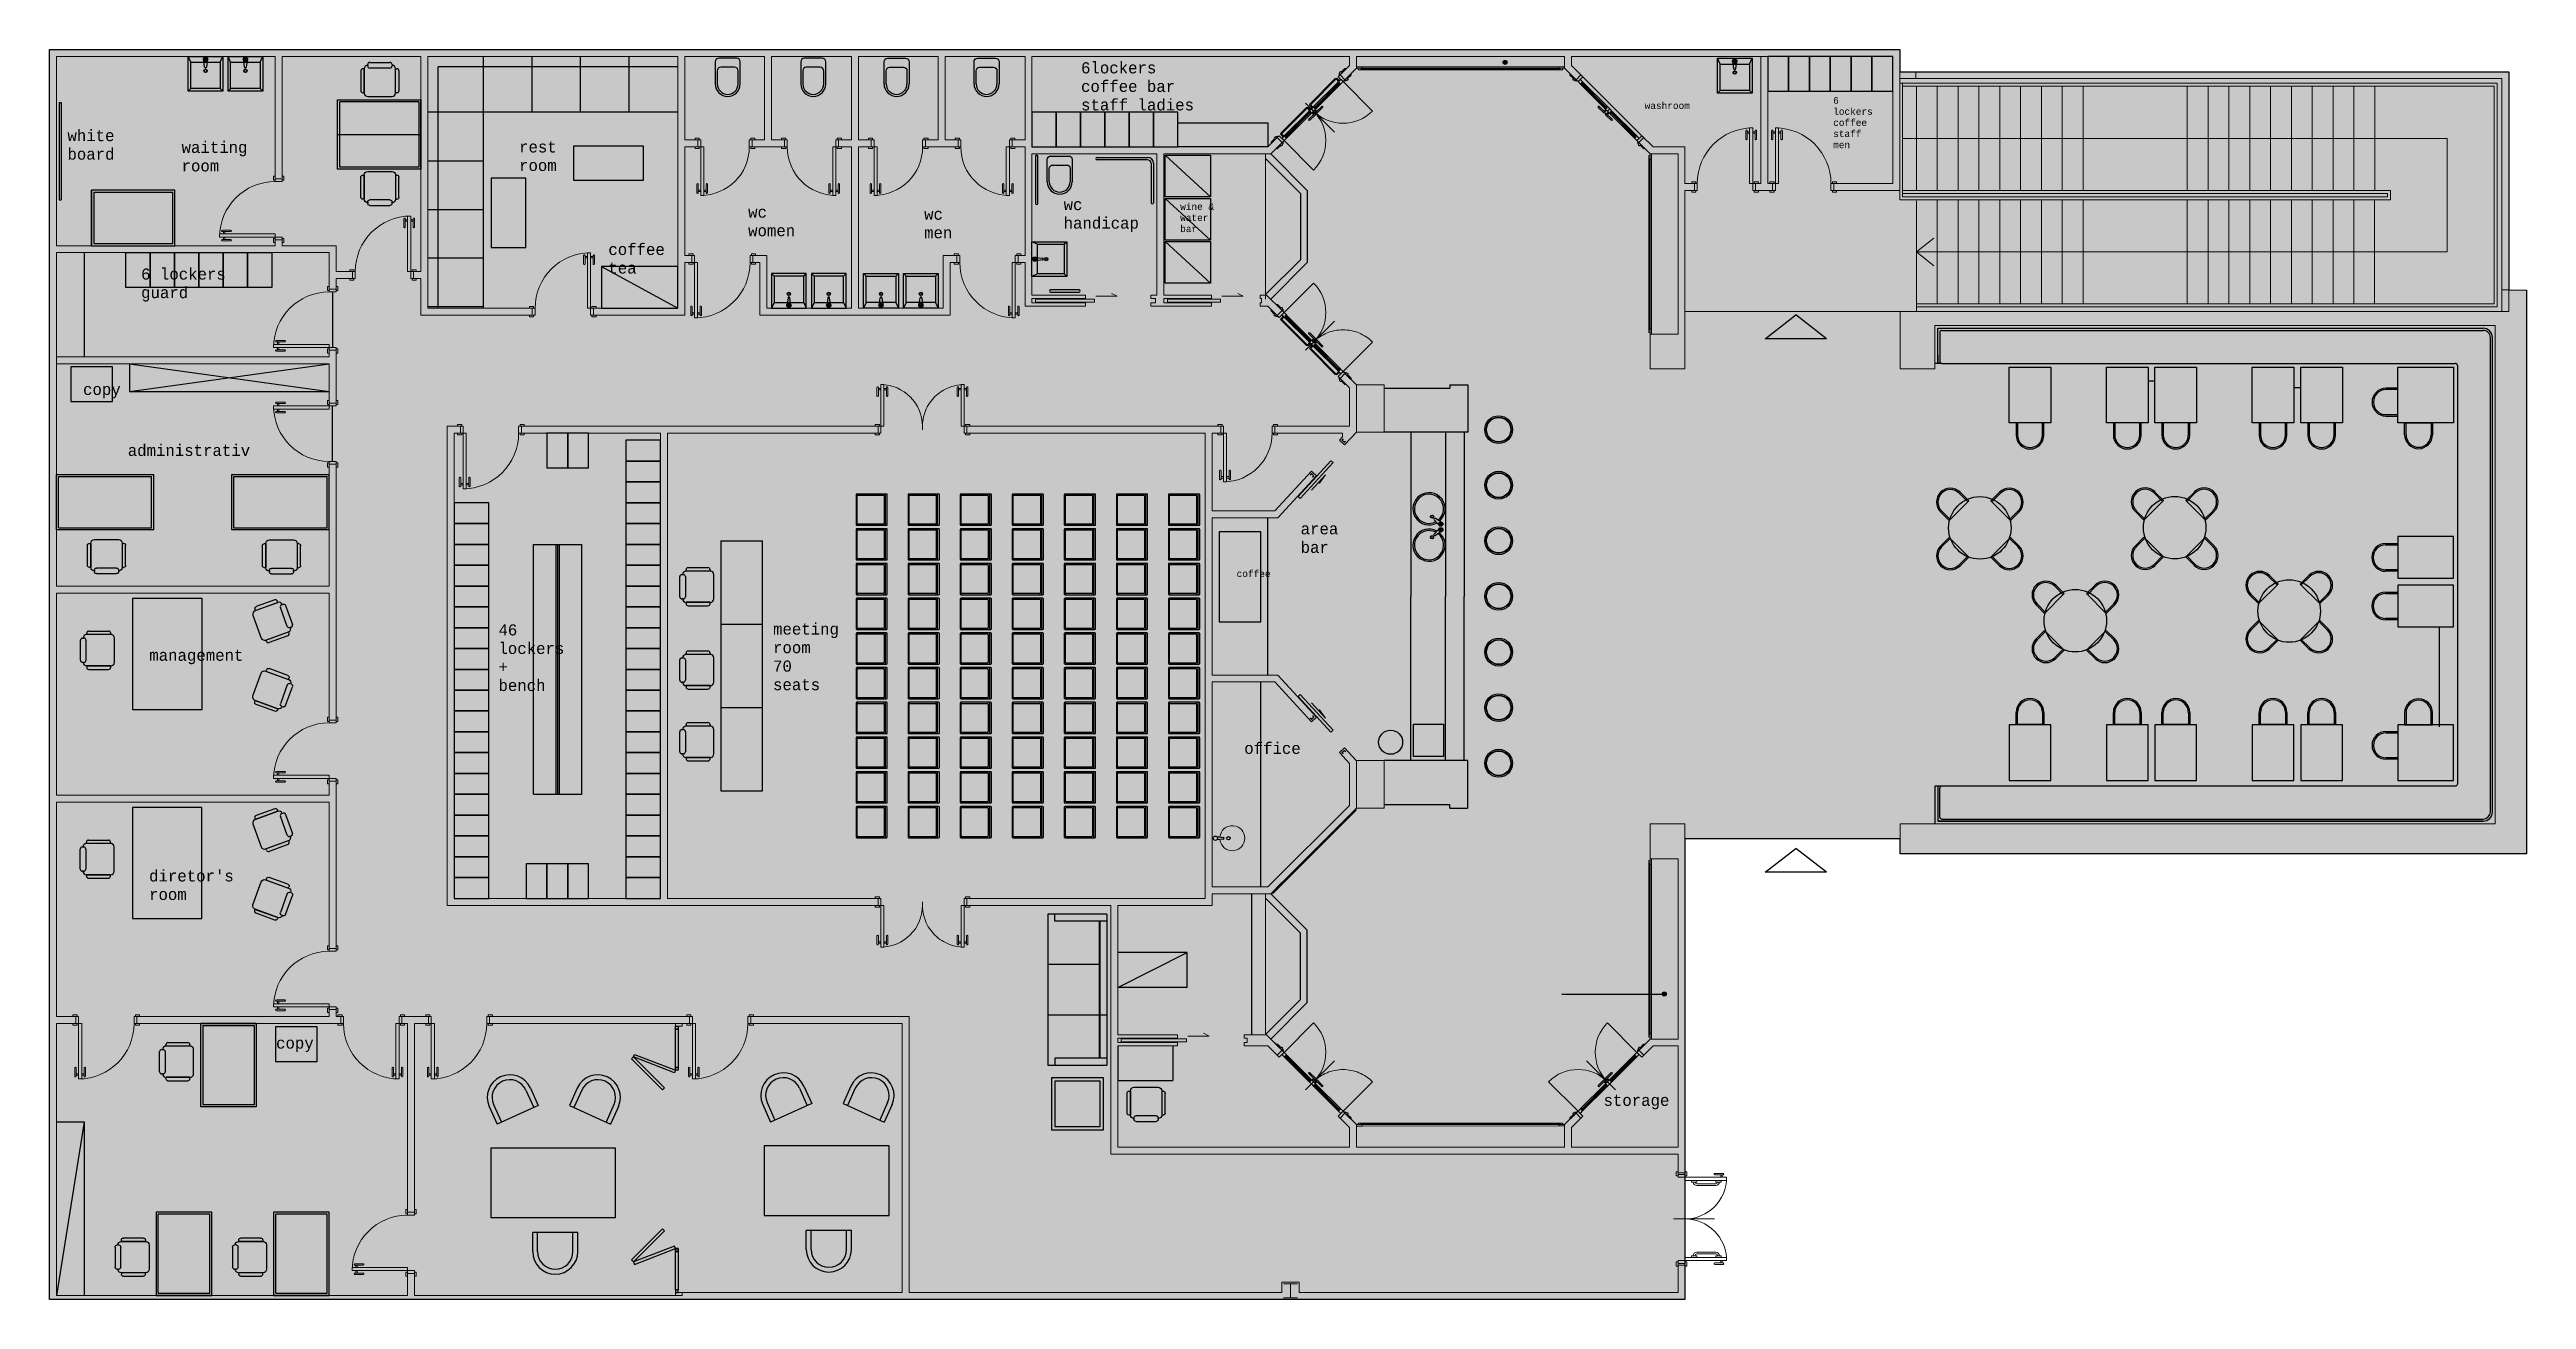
# Model space of a CAD drawing. Header units: millimetres. Extents: x 1.2 to 36.9, y 0.9 to 18.9.
import ezdxf

# ---------------------------------------------------------------- set-up
doc = ezdxf.new("R2010")
doc.units = ezdxf.units.MM
doc.linetypes.add('DASHED2', pattern=[9.525, 6.35, -3.175])
for name, color, linetype in [('2', 252, 'Continuous'), ('3', 145, 'Continuous'), ('6', 175, 'Continuous')]:
    doc.layers.add(name, color=color, linetype=linetype)
for name, color, linetype, lineweight in [('4', 251, 'Continuous', 0), ('Doors', 35, 'Continuous', 5), ('Glass', 161, 'Continuous', 9), ('Section', 30, 'Continuous', 20), ('Wall', 5, 'Continuous', 18)]:
    doc.layers.add(name, color=color, linetype=linetype, lineweight=lineweight)
doc.styles.add('LUCIDA', font='lucon.TTF')

msp = doc.modelspace()

# ---------------------------------------------------------------- texts
at = {"layer": '2', "attachment_point": 1, "style": 'LUCIDA'}
for s, insert, char_height, width in [('6lockers\\Pcoffee bar \\Pstaff ladies', (16.059, 18.74), 0.16, 2.88862), ('6 lockers\\Pcoffee staff\\Pmen', (26.892, 18.239), 0.096, 0.56761), ('washroom', (24.177, 18.163), 0.096, 0.56761), ('white board', (1.46, 17.764), 0.16, 0.94602), ('waiting room', (3.104, 17.595), 0.16, 0.94602), ('rest\\Proom', (7.965, 17.601), 0.16, 0.94602), ('wc\\Pwomen', (11.264, 16.662), 0.16, 0.94602), ('wc\\Pmen', (13.799, 16.632), 0.16, 0.94602), ('wc handicap', (15.808, 16.771), 0.16, 0.94602), ('wine &\\Pwater  bar', (17.487, 16.71), 0.096, 0.56761), ('coffee\\Ptea ', (9.251, 16.124), 0.16, 0.94602), ('6 lockers\\Pguard', (2.521, 15.77), 0.16, 1.55626), ('copy', (1.685, 14.109), 0.16, 0.94602), ('administrativ', (2.329, 13.23), 0.16, 0.94602), ('area bar', (19.222, 12.101), 0.16, 0.94602), ('coffee', (18.3, 11.423), 0.096, 0.56761), ('46 lockers + bench', (7.668, 10.645), 0.16, 0.94602), ('meeting room  70 seats', (11.623, 10.657), 0.16, 0.94602), ('management', (2.639, 10.28), 0.16, 0.94602), ('office', (18.41, 8.939), 0.16, 0.94602), ("diretor's room", (2.636, 7.102), 0.16, 0.94602), ('copy', (4.465, 4.695), 0.16, 0.94602), ('storage', (23.584, 3.87), 0.16, 0.94602)]:
    msp.add_mtext(s, dxfattribs=dict(at, insert=insert, char_height=char_height, width=width))

# ---------------------------------------------------------------- hatches: boundary and pattern name
at = {"true_color": 0xc6c4c3}
msp.add_hatch(color=9, dxfattribs=at).paths.add_polyline_path([(1.202, 18.922), (27.85, 18.922), (27.85, 18.604), (36.623, 18.604), (36.623, 15.461), (36.877, 15.46), (36.877, 7.342), (27.857, 7.342), (27.857, 7.556), (24.757, 7.556), (24.757, 0.922), (1.202, 0.922), (1.202, 18.922)])
at = {"layer": '2'}
for points in [[(22.196, 18.739, 1), (22.138, 18.739, 1)], [(24.487, 5.321, 1), (24.43, 5.321, 1)]]:
    msp.add_hatch(color=256, dxfattribs=at).paths.add_polyline_path(points)

# ---------------------------------------------------------------- linework, layer by layer
msp.add_lwpolyline([(1.202, 18.922), (27.85, 18.922), (27.85, 18.604), (36.623, 18.604), (36.623, 15.461), (36.877, 15.46), (36.877, 7.342), (27.857, 7.342), (27.857, 7.556), (24.757, 7.556), (24.757, 0.922), (1.202, 0.922), (1.202, 18.922)], close=True)
msp.add_line((22.984, 5.321), (24.459, 5.321), dxfattribs=at)
for centre in [(22.167, 18.739), (24.459, 5.321)]:
    msp.add_circle(centre, 0.0289, dxfattribs=at)
at = {"layer": '3', "linetype": 'Continuous', "lineweight": 0}
for p, q in [((27.85, 18.437), (36.456, 18.437)), ((27.892, 16.801), (27.892, 18.437)), ((33.178, 18.394), (27.892, 18.394)), ((28.092, 16.894), (28.092, 18.394)), ((28.392, 16.894), (28.392, 18.394)), ((28.692, 16.894), (28.692, 18.394)), ((28.992, 16.894), (28.992, 18.394)), ((29.292, 16.894), (29.292, 18.394)), ((29.592, 16.894), (29.592, 18.394)), ((29.892, 16.894), (29.892, 18.394)), ((30.192, 18.394), (30.192, 16.894)), ((30.492, 18.394), (30.492, 16.894)), ((31.992, 18.394), (31.992, 16.894)), ((32.292, 18.394), (32.292, 16.894)), ((32.592, 18.394), (32.592, 16.894)), ((32.892, 18.394), (32.892, 16.894)), ((33.164, 18.394), (36.413, 18.394)), ((33.192, 18.394), (33.192, 16.894)), ((33.492, 18.394), (33.492, 16.894)), ((33.792, 18.394), (33.792, 16.894)), ((34.092, 18.394), (34.092, 16.894)), ((34.392, 18.394), (34.392, 16.894)), ((34.692, 18.394), (34.692, 16.894)), ((36.413, 18.394), (36.413, 15.259)), ((36.456, 18.437), (36.456, 15.216)), ((27.85, 16.759), (27.85, 16.894)), ((33.178, 16.894), (27.892, 16.894)), ((32.547, 16.851), (27.892, 16.851)), ((27.892, 16.801), (34.875, 16.801)), ((32.552, 16.851), (34.875, 16.851)), ((32.566, 16.894), (34.917, 16.894)), ((34.875, 16.851), (34.875, 16.801)), ((34.917, 16.894), (34.917, 16.759)), ((27.85, 16.759), (34.917, 16.759)), ((28.092, 15.287), (28.092, 16.744)), ((28.092, 15.149), (28.092, 16.744)), ((28.392, 15.259), (28.392, 16.759)), ((28.692, 15.259), (28.692, 16.759)), ((28.992, 15.259), (28.992, 16.759)), ((29.292, 15.259), (29.292, 16.759)), ((29.592, 15.259), (29.592, 16.759)), ((29.892, 15.259), (29.892, 16.759)), ((30.192, 16.759), (30.192, 15.259)), ((30.492, 16.759), (30.492, 15.259)), ((31.992, 16.759), (31.992, 15.259)), ((32.292, 16.759), (32.292, 15.259)), ((32.592, 16.759), (32.592, 15.259)), ((32.892, 16.759), (32.892, 15.259)), ((33.192, 16.759), (33.192, 15.259)), ((33.492, 16.759), (33.492, 15.259)), ((33.792, 16.759), (33.792, 15.259)), ((34.092, 16.759), (34.092, 15.259)), ((34.392, 16.759), (34.392, 15.259)), ((34.688, 16.759), (34.688, 15.259)), ((28.092, 15.259), (36.413, 15.259)), ((36.456, 15.216), (28.092, 15.216)), ((27.857, 7.556), (24.757, 7.556))]:
    msp.add_line(p, q, dxfattribs=at)
at = {"layer": '4', "ltscale": 1.2}
for p, q in [((19.71, 17.735), (19.292, 18.152)), ((19.71, 17.735), (19.292, 18.152)), ((19.71, 15.013), (19.292, 14.596)), ((19.71, 15.013), (19.292, 14.596)), ((19.71, 4.359), (19.292, 3.941)), ((19.71, 4.359), (19.292, 3.941)), ((23.339, 4.359), (23.756, 3.941)), ((23.339, 4.359), (23.756, 3.941)), ((25.184, 2.082), (24.594, 2.082))]:
    msp.add_line(p, q, dxfattribs=at)
at = {"layer": '4', "linetype": 'Continuous'}
for p, q in [((27.892, 17.644), (35.736, 17.644)), ((35.736, 17.644), (35.736, 16.009)), ((28.092, 16.009), (35.736, 16.009)), ((24.757, 15.149), (27.857, 15.149))]:
    msp.add_line(p, q, dxfattribs=at)
for points in [[(28.092, 16.008), (28.344, 16.208)], [(28.092, 16.009), (28.344, 15.81)]]:
    msp.add_lwpolyline(points, dxfattribs=at)
at = {"layer": '6', "ltscale": 1.2}
for p, q in [((3.238, 18.74), (3.2, 18.822)), ((3.811, 18.74), (3.773, 18.822)), ((25.262, 18.714), (25.224, 18.797)), ((3.238, 18.36), (3.2, 18.322)), ((3.662, 18.36), (3.7, 18.322)), ((3.811, 18.36), (3.773, 18.322)), ((4.235, 18.36), (4.273, 18.322)), ((25.262, 18.335), (25.224, 18.297)), ((25.686, 18.335), (25.724, 18.297)), ((15.814, 16.118), (15.852, 16.156)), ((15.814, 16.118), (15.852, 16.156)), ((11.64, 15.659), (11.602, 15.697)), ((12.064, 15.659), (12.102, 15.697)), ((12.214, 15.659), (12.176, 15.697)), ((12.638, 15.659), (12.676, 15.697)), ((12.966, 15.659), (12.928, 15.697)), ((13.39, 15.659), (13.428, 15.697)), ((13.54, 15.659), (13.502, 15.697)), ((13.964, 15.659), (14.002, 15.697)), ((15.434, 15.694), (15.352, 15.656)), ((15.434, 15.694), (15.352, 15.656)), ((15.814, 15.694), (15.852, 15.656)), ((15.814, 15.694), (15.852, 15.656)), ((11.64, 15.279), (11.602, 15.197)), ((12.214, 15.279), (12.176, 15.197)), ((13.39, 15.279), (13.428, 15.197)), ((13.964, 15.279), (14.002, 15.197))]:
    msp.add_line(p, q, dxfattribs=at)
at = {"layer": '6'}
for p, q in [((3.238, 18.36), (3.238, 18.74)), ((3.238, 18.74), (3.662, 18.74)), ((3.436, 18.67), (3.426, 18.762)), ((3.473, 18.761), (3.461, 18.67)), ((3.662, 18.74), (3.7, 18.822)), ((3.662, 18.74), (3.662, 18.36)), ((3.811, 18.36), (3.811, 18.74)), ((3.811, 18.74), (4.235, 18.74)), ((4.01, 18.67), (3.999, 18.762)), ((4.047, 18.761), (4.035, 18.67)), ((4.235, 18.74), (4.273, 18.822)), ((4.235, 18.74), (4.235, 18.36)), ((5.685, 18.617), (5.685, 18.331)), ((5.735, 18.647), (5.715, 18.647)), ((5.735, 18.301), (5.735, 18.647)), ((5.735, 18.647), (5.735, 18.297)), ((5.785, 18.687), (5.785, 18.707)), ((5.785, 18.697), (5.785, 18.697)), ((5.815, 18.737), (6.105, 18.737)), ((6.105, 18.657), (5.815, 18.657)), ((6.135, 18.707), (6.135, 18.687)), ((6.185, 18.301), (6.185, 18.647)), ((6.185, 18.297), (6.185, 18.647)), ((6.185, 18.647), (6.205, 18.647)), ((6.235, 18.617), (6.235, 18.331)), ((6.802, 15.197), (6.802, 18.672)), ((10.252, 18.672), (6.802, 18.672)), ((7.452, 15.197), (7.452, 18.822)), ((8.152, 18.022), (8.152, 18.822)), ((8.852, 18.022), (8.852, 18.822)), ((9.552, 18.022), (9.552, 18.822)), ((12.022, 18.748), (12.022, 18.428)), ((12.052, 18.618), (12.052, 18.428)), ((12.332, 18.798), (12.072, 18.798)), ((12.302, 18.668), (12.102, 18.668)), ((12.352, 18.428), (12.352, 18.618)), ((12.382, 18.428), (12.382, 18.748)), ((25.262, 18.335), (25.262, 18.714)), ((25.262, 18.714), (25.686, 18.714)), ((25.461, 18.645), (25.45, 18.736)), ((25.497, 18.736), (25.485, 18.644)), ((25.686, 18.714), (25.724, 18.797)), ((25.686, 18.714), (25.686, 18.335)), ((3.662, 18.36), (3.238, 18.36)), ((4.235, 18.36), (3.811, 18.36)), ((5.352, 17.6), (5.352, 18.2)), ((5.352, 18.2), (6.552, 18.2)), ((5.715, 18.301), (5.735, 18.301)), ((5.785, 18.247), (6.135, 18.247)), ((6.205, 18.301), (6.185, 18.301)), ((6.552, 18.2), (6.552, 17.6)), ((6.552, 17.6), (6.552, 18.2)), ((19.778, 18.485), (19.757, 18.464)), ((25.686, 18.335), (25.262, 18.335)), ((1.341, 18.16), (1.371, 18.16)), ((1.341, 18.16), (1.341, 16.76)), ((1.371, 18.16), (1.371, 16.76)), ((5.382, 17.23), (5.382, 18.17)), ((6.522, 18.17), (5.382, 18.17)), ((6.522, 18.17), (6.522, 17.23)), ((10.252, 18.022), (6.652, 18.022)), ((5.352, 17.7), (6.552, 17.7)), ((5.352, 17.2), (5.352, 17.6)), ((6.552, 17.6), (6.552, 17.2)), ((6.552, 17.2), (6.552, 17.6)), ((18.96, 17.666), (18.981, 17.687)), ((6.552, 17.2), (5.352, 17.2)), ((6.522, 17.23), (5.382, 17.23)), ((5.785, 17.168), (6.135, 17.168)), ((6.652, 17.322), (7.452, 17.322)), ((15.402, 17.384), (15.402, 16.707)), ((15.402, 17.384), (15.402, 16.707)), ((15.437, 16.707), (15.437, 17.384)), ((15.437, 16.707), (15.437, 17.384)), ((16.289, 17.37), (17.018, 17.37)), ((17.018, 17.336), (16.289, 17.336)), ((17.068, 17.286), (17.068, 16.718)), ((17.102, 17.286), (17.102, 16.718)), ((17.272, 17.4), (17.922, 16.8)), ((3.008, 16.898), (1.808, 16.898)), ((1.808, 16.898), (1.808, 16.098)), ((1.808, 16.098), (1.808, 16.898)), ((1.838, 16.868), (1.838, 16.128)), ((1.838, 16.868), (2.978, 16.868)), ((2.978, 16.128), (2.978, 16.868)), ((3.008, 16.098), (3.008, 16.898)), ((5.685, 16.798), (5.685, 17.085)), ((5.715, 17.115), (5.735, 17.115)), ((5.735, 16.768), (5.715, 16.768)), ((5.735, 16.768), (5.735, 17.118)), ((5.735, 17.115), (5.735, 16.768)), ((6.185, 17.118), (6.185, 16.768)), ((6.185, 17.115), (6.185, 16.768)), ((6.205, 17.115), (6.185, 17.115)), ((6.185, 16.768), (6.205, 16.768)), ((6.235, 16.798), (6.235, 17.085)), ((17.272, 16.78), (17.922, 16.18)), ((1.341, 16.76), (1.371, 16.76)), ((5.785, 16.728), (5.785, 16.708)), ((5.785, 16.718), (5.785, 16.718)), ((6.105, 16.758), (5.815, 16.758)), ((5.815, 16.678), (6.105, 16.678)), ((6.135, 16.708), (6.135, 16.728)), ((6.652, 16.622), (7.452, 16.622)), ((1.808, 16.098), (3.008, 16.098)), ((1.838, 16.128), (2.978, 16.128)), ((15.434, 16.118), (15.352, 16.156)), ((15.434, 16.118), (15.352, 16.156)), ((15.434, 16.118), (15.814, 16.118)), ((15.434, 15.694), (15.434, 16.118)), ((15.434, 16.118), (15.814, 16.118)), ((15.434, 15.694), (15.434, 16.118)), ((15.814, 16.118), (15.814, 15.694)), ((15.814, 16.118), (15.814, 15.694)), ((17.272, 16.16), (17.922, 15.56)), ((6.652, 15.922), (7.452, 15.922)), ((9.152, 15.797), (10.252, 15.197)), ((15.413, 15.93), (15.504, 15.918)), ((15.413, 15.93), (15.504, 15.918)), ((15.504, 15.893), (15.413, 15.882)), ((15.504, 15.893), (15.413, 15.882)), ((5.279, 15.432), (5.279, 14.632)), ((12.064, 15.659), (11.64, 15.659)), ((11.64, 15.659), (11.64, 15.279)), ((11.839, 15.349), (11.828, 15.257)), ((11.876, 15.258), (11.864, 15.349)), ((12.064, 15.279), (12.064, 15.659)), ((12.638, 15.659), (12.214, 15.659)), ((12.214, 15.659), (12.214, 15.279)), ((12.413, 15.349), (12.402, 15.257)), ((12.45, 15.258), (12.437, 15.349)), ((12.638, 15.279), (12.638, 15.659)), ((12.966, 15.279), (12.966, 15.659)), ((12.966, 15.659), (13.39, 15.659)), ((13.155, 15.258), (13.167, 15.349)), ((13.192, 15.349), (13.202, 15.257)), ((13.39, 15.659), (13.39, 15.279)), ((13.54, 15.279), (13.54, 15.659)), ((13.54, 15.659), (13.964, 15.659)), ((13.728, 15.258), (13.741, 15.349)), ((13.765, 15.349), (13.776, 15.257)), ((13.964, 15.659), (13.964, 15.279)), ((15.814, 15.694), (15.434, 15.694)), ((15.814, 15.694), (15.434, 15.694)), ((16.031, 15.462), (15.621, 15.462)), ((16.031, 15.462), (15.621, 15.462)), ((15.621, 15.427), (16.031, 15.427)), ((15.621, 15.427), (16.031, 15.427)), ((6.652, 15.222), (7.452, 15.222)), ((11.64, 15.279), (12.064, 15.279)), ((12.064, 15.279), (12.102, 15.197)), ((12.214, 15.279), (12.638, 15.279)), ((12.638, 15.279), (12.676, 15.197)), ((12.966, 15.279), (12.928, 15.197)), ((13.39, 15.279), (12.966, 15.279)), ((13.54, 15.279), (13.502, 15.197)), ((13.964, 15.279), (13.54, 15.279)), ((18.96, 15.082), (18.981, 15.06)), ((19.778, 14.263), (19.757, 14.284)), ((28.457, 14.404), (28.397, 14.404)), ((31.527, 14.149), (31.427, 14.149)), ((31.527, 14.149), (31.427, 14.149)), ((33.627, 14.049), (33.527, 14.049)), ((33.627, 14.049), (33.527, 14.049)), ((5.279, 12.991), (5.279, 13.791)), ((1.302, 12.034), (1.302, 12.804)), ((1.302, 12.804), (2.702, 12.804)), ((1.302, 12.004), (1.302, 12.804)), ((1.332, 12.034), (1.332, 12.774)), ((1.332, 12.774), (2.672, 12.774)), ((2.672, 12.034), (2.672, 12.774)), ((2.702, 12.004), (2.702, 12.804)), ((3.829, 12.004), (3.829, 12.804)), ((3.829, 12.804), (5.229, 12.804)), ((3.829, 12.004), (3.829, 12.804)), ((3.859, 12.034), (3.859, 12.774)), ((3.859, 12.774), (5.199, 12.774)), ((5.199, 12.034), (5.199, 12.774)), ((5.229, 12.004), (5.229, 12.804)), ((12.818, 12.512), (12.818, 12.082)), ((13.258, 12.522), (12.828, 12.522)), ((12.833, 12.097), (12.833, 12.497)), ((12.843, 12.507), (13.213, 12.507)), ((13.223, 12.497), (13.223, 12.097)), ((13.239, 12.522), (13.239, 12.072)), ((13.268, 12.082), (13.268, 12.512)), ((13.568, 12.512), (13.568, 12.082)), ((14.008, 12.522), (13.578, 12.522)), ((13.583, 12.097), (13.583, 12.497)), ((13.593, 12.507), (13.963, 12.507)), ((13.973, 12.497), (13.973, 12.097)), ((13.989, 12.522), (13.989, 12.072)), ((14.018, 12.082), (14.018, 12.512)), ((14.318, 12.512), (14.318, 12.082)), ((14.758, 12.522), (14.328, 12.522)), ((14.333, 12.097), (14.333, 12.497)), ((14.343, 12.507), (14.713, 12.507)), ((14.723, 12.497), (14.723, 12.097)), ((14.739, 12.522), (14.739, 12.072)), ((14.768, 12.082), (14.768, 12.512)), ((15.068, 12.512), (15.068, 12.082)), ((15.508, 12.522), (15.078, 12.522)), ((15.083, 12.097), (15.083, 12.497)), ((15.093, 12.507), (15.463, 12.507)), ((15.473, 12.497), (15.473, 12.097)), ((15.489, 12.522), (15.489, 12.072)), ((15.518, 12.082), (15.518, 12.512)), ((15.818, 12.512), (15.818, 12.082)), ((16.258, 12.522), (15.828, 12.522)), ((15.833, 12.097), (15.833, 12.497)), ((15.843, 12.507), (16.213, 12.507)), ((16.223, 12.497), (16.223, 12.097)), ((16.239, 12.522), (16.239, 12.072)), ((16.268, 12.082), (16.268, 12.512)), ((16.568, 12.512), (16.568, 12.082)), ((17.008, 12.522), (16.578, 12.522)), ((16.583, 12.097), (16.583, 12.497)), ((16.593, 12.507), (16.963, 12.507)), ((16.973, 12.497), (16.973, 12.097)), ((16.989, 12.522), (16.989, 12.072)), ((17.018, 12.082), (17.018, 12.512)), ((17.318, 12.512), (17.318, 12.082)), ((17.758, 12.522), (17.328, 12.522)), ((17.333, 12.097), (17.333, 12.497)), ((17.343, 12.507), (17.713, 12.507)), ((17.723, 12.497), (17.723, 12.097)), ((17.739, 12.522), (17.739, 12.072)), ((17.768, 12.082), (17.768, 12.512)), ((21.146, 12.151), (21.209, 12.083)), ((21.239, 12.119), (21.162, 12.17)), ((2.702, 12.004), (1.302, 12.004)), ((1.332, 12.034), (2.672, 12.034)), ((1.748, 11.495), (1.748, 11.781)), ((1.778, 11.811), (1.798, 11.811)), ((1.798, 11.465), (1.798, 11.815)), ((1.798, 11.811), (1.798, 11.465)), ((1.848, 11.865), (2.198, 11.865)), ((2.248, 11.815), (2.248, 11.465)), ((2.248, 11.811), (2.248, 11.465)), ((2.268, 11.811), (2.248, 11.811)), ((2.298, 11.495), (2.298, 11.781)), ((5.229, 12.004), (3.829, 12.004)), ((3.859, 12.034), (5.199, 12.034)), ((4.268, 11.491), (4.268, 11.778)), ((4.298, 11.808), (4.318, 11.808)), ((4.318, 11.461), (4.318, 11.811)), ((4.318, 11.808), (4.318, 11.461)), ((4.368, 11.861), (4.718, 11.861)), ((4.768, 11.811), (4.768, 11.461)), ((4.768, 11.808), (4.768, 11.461)), ((4.788, 11.808), (4.768, 11.808)), ((4.818, 11.491), (4.818, 11.778)), ((8.171, 11.797), (8.871, 11.797)), ((8.171, 8.197), (8.171, 11.797)), ((8.499, 8.197), (8.499, 11.797)), ((8.524, 8.197), (8.524, 11.797)), ((8.549, 8.197), (8.549, 11.797)), ((8.871, 8.197), (8.871, 11.797)), ((10.872, 11.847), (10.872, 10.647)), ((10.872, 11.847), (11.472, 11.847)), ((11.472, 10.647), (11.472, 11.847)), ((12.818, 12.012), (12.818, 11.582)), ((12.828, 12.072), (13.258, 12.072)), ((13.258, 12.022), (12.828, 12.022)), ((12.833, 11.597), (12.833, 11.997)), ((13.213, 12.087), (12.843, 12.087)), ((12.843, 12.007), (13.213, 12.007)), ((13.223, 11.997), (13.223, 11.597)), ((13.239, 12.022), (13.239, 11.572)), ((13.268, 11.582), (13.268, 12.012)), ((13.568, 12.012), (13.568, 11.582)), ((13.578, 12.072), (14.008, 12.072)), ((14.008, 12.022), (13.578, 12.022)), ((13.583, 11.597), (13.583, 11.997)), ((13.963, 12.087), (13.593, 12.087)), ((13.593, 12.007), (13.963, 12.007)), ((13.973, 11.997), (13.973, 11.597)), ((13.989, 12.022), (13.989, 11.572)), ((14.018, 11.582), (14.018, 12.012)), ((14.318, 12.012), (14.318, 11.582)), ((14.328, 12.072), (14.758, 12.072)), ((14.758, 12.022), (14.328, 12.022)), ((14.333, 11.597), (14.333, 11.997)), ((14.713, 12.087), (14.343, 12.087)), ((14.343, 12.007), (14.713, 12.007)), ((14.723, 11.997), (14.723, 11.597)), ((14.739, 12.022), (14.739, 11.572)), ((14.768, 11.582), (14.768, 12.012)), ((15.068, 12.012), (15.068, 11.582)), ((15.078, 12.072), (15.508, 12.072)), ((15.508, 12.022), (15.078, 12.022)), ((15.083, 11.597), (15.083, 11.997)), ((15.463, 12.087), (15.093, 12.087)), ((15.093, 12.007), (15.463, 12.007)), ((15.473, 11.997), (15.473, 11.597)), ((15.489, 12.022), (15.489, 11.572)), ((15.518, 11.582), (15.518, 12.012)), ((15.818, 12.012), (15.818, 11.582)), ((15.828, 12.072), (16.258, 12.072)), ((16.258, 12.022), (15.828, 12.022)), ((15.833, 11.597), (15.833, 11.997)), ((16.213, 12.087), (15.843, 12.087)), ((15.843, 12.007), (16.213, 12.007)), ((16.223, 11.997), (16.223, 11.597)), ((16.239, 12.022), (16.239, 11.572)), ((16.268, 11.582), (16.268, 12.012)), ((16.568, 12.012), (16.568, 11.582)), ((16.578, 12.072), (17.008, 12.072)), ((17.008, 12.022), (16.578, 12.022)), ((16.583, 11.597), (16.583, 11.997)), ((16.963, 12.087), (16.593, 12.087)), ((16.593, 12.007), (16.963, 12.007)), ((16.973, 11.997), (16.973, 11.597)), ((16.989, 12.022), (16.989, 11.572)), ((17.018, 11.582), (17.018, 12.012)), ((17.318, 12.012), (17.318, 11.582)), ((17.328, 12.072), (17.758, 12.072)), ((17.758, 12.022), (17.328, 12.022)), ((17.333, 11.597), (17.333, 11.997)), ((17.713, 12.087), (17.343, 12.087)), ((17.343, 12.007), (17.713, 12.007)), ((17.723, 11.997), (17.723, 11.597)), ((17.739, 12.022), (17.739, 11.572)), ((17.768, 11.582), (17.768, 12.012)), ((21.146, 11.945), (21.209, 12.013)), ((21.239, 11.976), (21.162, 11.926)), ((1.798, 11.465), (1.778, 11.465)), ((1.848, 11.425), (1.848, 11.405)), ((2.168, 11.455), (1.878, 11.455)), ((2.198, 11.405), (2.198, 11.425)), ((2.248, 11.465), (2.268, 11.465)), ((4.318, 11.461), (4.298, 11.461)), ((4.368, 11.421), (4.368, 11.401)), ((4.688, 11.451), (4.398, 11.451)), ((4.718, 11.401), (4.718, 11.421)), ((4.768, 11.461), (4.788, 11.461)), ((10.37, 11.412), (10.37, 11.432)), ((10.4, 11.462), (10.686, 11.462)), ((10.716, 11.432), (10.716, 11.412)), ((12.818, 11.512), (12.818, 11.082)), ((12.828, 11.572), (13.258, 11.572)), ((13.258, 11.522), (12.828, 11.522)), ((12.833, 11.097), (12.833, 11.497)), ((13.213, 11.587), (12.843, 11.587)), ((12.843, 11.507), (13.213, 11.507)), ((13.223, 11.497), (13.223, 11.097)), ((13.239, 11.522), (13.239, 11.072)), ((13.268, 11.082), (13.268, 11.512)), ((13.568, 11.512), (13.568, 11.082)), ((13.578, 11.572), (14.008, 11.572)), ((14.008, 11.522), (13.578, 11.522)), ((13.583, 11.097), (13.583, 11.497)), ((13.963, 11.587), (13.593, 11.587)), ((13.593, 11.507), (13.963, 11.507)), ((13.973, 11.497), (13.973, 11.097)), ((13.989, 11.522), (13.989, 11.072)), ((14.018, 11.082), (14.018, 11.512)), ((14.318, 11.512), (14.318, 11.082)), ((14.328, 11.572), (14.758, 11.572)), ((14.758, 11.522), (14.328, 11.522)), ((14.333, 11.097), (14.333, 11.497)), ((14.713, 11.587), (14.343, 11.587)), ((14.343, 11.507), (14.713, 11.507)), ((14.723, 11.497), (14.723, 11.097)), ((14.739, 11.522), (14.739, 11.072)), ((14.768, 11.082), (14.768, 11.512)), ((15.068, 11.512), (15.068, 11.082)), ((15.078, 11.572), (15.508, 11.572)), ((15.508, 11.522), (15.078, 11.522)), ((15.083, 11.097), (15.083, 11.497)), ((15.463, 11.587), (15.093, 11.587)), ((15.093, 11.507), (15.463, 11.507)), ((15.473, 11.497), (15.473, 11.097)), ((15.489, 11.522), (15.489, 11.072)), ((15.518, 11.082), (15.518, 11.512)), ((15.818, 11.512), (15.818, 11.082)), ((15.828, 11.572), (16.258, 11.572)), ((16.258, 11.522), (15.828, 11.522)), ((15.833, 11.097), (15.833, 11.497)), ((16.213, 11.587), (15.843, 11.587)), ((15.843, 11.507), (16.213, 11.507)), ((16.223, 11.497), (16.223, 11.097)), ((16.239, 11.522), (16.239, 11.072)), ((16.268, 11.082), (16.268, 11.512)), ((16.568, 11.512), (16.568, 11.082)), ((16.578, 11.572), (17.008, 11.572)), ((17.008, 11.522), (16.578, 11.522)), ((16.583, 11.097), (16.583, 11.497)), ((16.963, 11.587), (16.593, 11.587)), ((16.593, 11.507), (16.963, 11.507)), ((16.973, 11.497), (16.973, 11.097)), ((16.989, 11.522), (16.989, 11.072)), ((17.018, 11.082), (17.018, 11.512)), ((17.318, 11.512), (17.318, 11.082)), ((17.328, 11.572), (17.758, 11.572)), ((17.758, 11.522), (17.328, 11.522)), ((17.333, 11.097), (17.333, 11.497)), ((17.713, 11.587), (17.343, 11.587)), ((17.343, 11.507), (17.713, 11.507)), ((17.723, 11.497), (17.723, 11.097)), ((17.739, 11.522), (17.739, 11.072)), ((17.768, 11.082), (17.768, 11.512)), ((1.848, 11.415), (1.848, 11.415)), ((1.878, 11.375), (2.168, 11.375)), ((4.368, 11.411), (4.368, 11.411)), ((4.398, 11.371), (4.688, 11.371)), ((10.28, 11.042), (10.28, 11.332)), ((10.31, 11.362), (10.33, 11.362)), ((10.36, 11.332), (10.36, 11.042)), ((10.716, 11.412), (10.37, 11.412)), ((10.72, 11.412), (10.37, 11.412)), ((10.77, 11.012), (10.77, 11.362)), ((12.828, 11.072), (13.258, 11.072)), ((13.213, 11.087), (12.843, 11.087)), ((13.578, 11.072), (14.008, 11.072)), ((13.963, 11.087), (13.593, 11.087)), ((14.328, 11.072), (14.758, 11.072)), ((14.713, 11.087), (14.343, 11.087)), ((15.078, 11.072), (15.508, 11.072)), ((15.463, 11.087), (15.093, 11.087)), ((15.828, 11.072), (16.258, 11.072)), ((16.213, 11.087), (15.843, 11.087)), ((16.578, 11.072), (17.008, 11.072)), ((16.963, 11.087), (16.593, 11.087)), ((17.328, 11.072), (17.758, 11.072)), ((17.713, 11.087), (17.343, 11.087)), ((4.132, 10.777), (4.251, 10.448)), ((4.159, 10.861), (4.166, 10.842)), ((4.491, 10.96), (4.162, 10.841)), ((4.166, 10.842), (4.491, 10.96)), ((4.446, 10.997), (4.177, 10.9)), ((4.491, 10.96), (4.485, 10.979)), ((4.627, 10.616), (4.528, 10.888)), ((4.546, 10.927), (4.565, 10.934)), ((4.555, 10.93), (4.555, 10.93)), ((4.603, 10.916), (4.702, 10.643)), ((10.33, 11.012), (10.31, 11.012)), ((10.32, 11.012), (10.32, 11.012)), ((10.716, 10.962), (10.37, 10.962)), ((10.37, 10.962), (10.72, 10.962)), ((10.37, 10.962), (10.37, 10.942)), ((10.4, 10.912), (10.686, 10.912)), ((10.716, 10.942), (10.716, 10.962)), ((12.818, 11.012), (12.818, 10.582)), ((13.258, 11.022), (12.828, 11.022)), ((12.833, 10.597), (12.833, 10.997)), ((12.843, 11.007), (13.213, 11.007)), ((13.223, 10.997), (13.223, 10.597)), ((13.239, 11.022), (13.239, 10.572)), ((13.268, 10.582), (13.268, 11.012)), ((13.568, 11.012), (13.568, 10.582)), ((14.008, 11.022), (13.578, 11.022)), ((13.583, 10.597), (13.583, 10.997)), ((13.593, 11.007), (13.963, 11.007)), ((13.973, 10.997), (13.973, 10.597)), ((13.989, 11.022), (13.989, 10.572)), ((14.018, 10.582), (14.018, 11.012)), ((14.318, 11.012), (14.318, 10.582)), ((14.758, 11.022), (14.328, 11.022)), ((14.333, 10.597), (14.333, 10.997)), ((14.343, 11.007), (14.713, 11.007)), ((14.723, 10.997), (14.723, 10.597)), ((14.739, 11.022), (14.739, 10.572)), ((14.768, 10.582), (14.768, 11.012)), ((15.068, 11.012), (15.068, 10.582)), ((15.508, 11.022), (15.078, 11.022)), ((15.083, 10.597), (15.083, 10.997)), ((15.093, 11.007), (15.463, 11.007)), ((15.473, 10.997), (15.473, 10.597)), ((15.489, 11.022), (15.489, 10.572)), ((15.518, 10.582), (15.518, 11.012)), ((15.818, 11.012), (15.818, 10.582)), ((16.258, 11.022), (15.828, 11.022)), ((15.833, 10.597), (15.833, 10.997)), ((15.843, 11.007), (16.213, 11.007)), ((16.223, 10.997), (16.223, 10.597)), ((16.239, 11.022), (16.239, 10.572)), ((16.268, 10.582), (16.268, 11.012)), ((16.568, 11.012), (16.568, 10.582)), ((17.008, 11.022), (16.578, 11.022)), ((16.583, 10.597), (16.583, 10.997)), ((16.593, 11.007), (16.963, 11.007)), ((16.973, 10.997), (16.973, 10.597)), ((16.989, 11.022), (16.989, 10.572)), ((17.018, 10.582), (17.018, 11.012)), ((17.318, 11.012), (17.318, 10.582)), ((17.758, 11.022), (17.328, 11.022)), ((17.333, 10.597), (17.333, 10.997)), ((17.343, 11.007), (17.713, 11.007)), ((17.723, 10.997), (17.723, 10.597)), ((17.739, 11.022), (17.739, 10.572)), ((17.768, 10.582), (17.768, 11.012)), ((1.647, 10.127), (1.647, 10.417)), ((1.677, 10.447), (1.697, 10.447)), ((1.727, 10.417), (1.727, 10.127)), ((1.737, 10.497), (1.737, 10.517)), ((2.083, 10.497), (1.737, 10.497)), ((2.087, 10.497), (1.737, 10.497)), ((1.767, 10.547), (2.053, 10.547)), ((2.083, 10.517), (2.083, 10.497)), ((2.137, 10.097), (2.137, 10.447)), ((4.315, 10.418), (4.645, 10.537)), ((4.319, 10.419), (4.645, 10.537)), ((4.326, 10.401), (4.319, 10.419)), ((4.633, 10.48), (4.364, 10.383)), ((4.645, 10.537), (4.651, 10.518)), ((4.684, 10.605), (4.665, 10.598)), ((10.872, 10.647), (10.872, 9.447)), ((10.872, 10.647), (11.472, 10.647)), ((11.472, 9.447), (11.472, 10.647)), ((12.818, 10.512), (12.818, 10.082)), ((12.828, 10.572), (13.258, 10.572)), ((13.258, 10.522), (12.828, 10.522)), ((12.833, 10.097), (12.833, 10.497)), ((13.213, 10.587), (12.843, 10.587)), ((12.843, 10.507), (13.213, 10.507)), ((13.223, 10.497), (13.223, 10.097)), ((13.239, 10.522), (13.239, 10.072)), ((13.268, 10.082), (13.268, 10.512)), ((13.568, 10.512), (13.568, 10.082)), ((13.578, 10.572), (14.008, 10.572)), ((14.008, 10.522), (13.578, 10.522)), ((13.583, 10.097), (13.583, 10.497)), ((13.963, 10.587), (13.593, 10.587)), ((13.593, 10.507), (13.963, 10.507)), ((13.973, 10.497), (13.973, 10.097)), ((13.989, 10.522), (13.989, 10.072)), ((14.018, 10.082), (14.018, 10.512)), ((14.318, 10.512), (14.318, 10.082)), ((14.328, 10.572), (14.758, 10.572)), ((14.758, 10.522), (14.328, 10.522)), ((14.333, 10.097), (14.333, 10.497)), ((14.713, 10.587), (14.343, 10.587)), ((14.343, 10.507), (14.713, 10.507)), ((14.723, 10.497), (14.723, 10.097)), ((14.739, 10.522), (14.739, 10.072)), ((14.768, 10.082), (14.768, 10.512)), ((15.068, 10.512), (15.068, 10.082)), ((15.078, 10.572), (15.508, 10.572)), ((15.508, 10.522), (15.078, 10.522)), ((15.083, 10.097), (15.083, 10.497)), ((15.463, 10.587), (15.093, 10.587)), ((15.093, 10.507), (15.463, 10.507)), ((15.473, 10.497), (15.473, 10.097)), ((15.489, 10.522), (15.489, 10.072)), ((15.518, 10.082), (15.518, 10.512)), ((15.818, 10.512), (15.818, 10.082)), ((15.828, 10.572), (16.258, 10.572)), ((16.258, 10.522), (15.828, 10.522)), ((15.833, 10.097), (15.833, 10.497)), ((16.213, 10.587), (15.843, 10.587)), ((15.843, 10.507), (16.213, 10.507)), ((16.223, 10.497), (16.223, 10.097)), ((16.239, 10.522), (16.239, 10.072)), ((16.268, 10.082), (16.268, 10.512)), ((16.568, 10.512), (16.568, 10.082)), ((16.578, 10.572), (17.008, 10.572)), ((17.008, 10.522), (16.578, 10.522)), ((16.583, 10.097), (16.583, 10.497)), ((16.963, 10.587), (16.593, 10.587)), ((16.593, 10.507), (16.963, 10.507)), ((16.973, 10.497), (16.973, 10.097)), ((16.989, 10.522), (16.989, 10.072)), ((17.018, 10.082), (17.018, 10.512)), ((17.318, 10.512), (17.318, 10.082)), ((17.328, 10.572), (17.758, 10.572)), ((17.758, 10.522), (17.328, 10.522)), ((17.333, 10.097), (17.333, 10.497)), ((17.713, 10.587), (17.343, 10.587)), ((17.343, 10.507), (17.713, 10.507)), ((17.723, 10.497), (17.723, 10.097)), ((17.739, 10.522), (17.739, 10.072)), ((17.768, 10.082), (17.768, 10.512)), ((1.697, 10.097), (1.677, 10.097)), ((1.687, 10.097), (1.687, 10.097)), ((2.083, 10.047), (1.737, 10.047)), ((1.737, 10.047), (2.087, 10.047)), ((1.737, 10.047), (1.737, 10.027)), ((1.767, 9.997), (2.053, 9.997)), ((2.083, 10.027), (2.083, 10.047)), ((4.326, 9.99), (4.319, 9.971)), ((4.633, 9.91), (4.364, 10.008)), ((10.28, 9.842), (10.28, 10.132)), ((10.31, 10.162), (10.33, 10.162)), ((10.36, 10.132), (10.36, 9.842)), ((10.37, 10.212), (10.37, 10.232)), ((10.716, 10.212), (10.37, 10.212)), ((10.72, 10.212), (10.37, 10.212)), ((10.4, 10.262), (10.686, 10.262)), ((10.716, 10.232), (10.716, 10.212)), ((10.77, 9.812), (10.77, 10.162)), ((12.818, 10.012), (12.818, 9.582)), ((12.828, 10.072), (13.258, 10.072)), ((13.258, 10.022), (12.828, 10.022)), ((12.833, 9.597), (12.833, 9.997)), ((13.213, 10.087), (12.843, 10.087)), ((12.843, 10.007), (13.213, 10.007)), ((13.223, 9.997), (13.223, 9.597)), ((13.239, 10.022), (13.239, 9.572)), ((13.268, 9.582), (13.268, 10.012)), ((13.568, 10.012), (13.568, 9.582)), ((13.578, 10.072), (14.008, 10.072)), ((14.008, 10.022), (13.578, 10.022)), ((13.583, 9.597), (13.583, 9.997)), ((13.963, 10.087), (13.593, 10.087)), ((13.593, 10.007), (13.963, 10.007)), ((13.973, 9.997), (13.973, 9.597)), ((13.989, 10.022), (13.989, 9.572)), ((14.018, 9.582), (14.018, 10.012)), ((14.318, 10.012), (14.318, 9.582)), ((14.328, 10.072), (14.758, 10.072)), ((14.758, 10.022), (14.328, 10.022)), ((14.333, 9.597), (14.333, 9.997)), ((14.713, 10.087), (14.343, 10.087)), ((14.343, 10.007), (14.713, 10.007)), ((14.723, 9.997), (14.723, 9.597)), ((14.739, 10.022), (14.739, 9.572)), ((14.768, 9.582), (14.768, 10.012)), ((15.068, 10.012), (15.068, 9.582)), ((15.078, 10.072), (15.508, 10.072)), ((15.508, 10.022), (15.078, 10.022)), ((15.083, 9.597), (15.083, 9.997)), ((15.463, 10.087), (15.093, 10.087)), ((15.093, 10.007), (15.463, 10.007)), ((15.473, 9.997), (15.473, 9.597)), ((15.489, 10.022), (15.489, 9.572)), ((15.518, 9.582), (15.518, 10.012)), ((15.818, 10.012), (15.818, 9.582)), ((15.828, 10.072), (16.258, 10.072)), ((16.258, 10.022), (15.828, 10.022)), ((15.833, 9.597), (15.833, 9.997)), ((16.213, 10.087), (15.843, 10.087)), ((15.843, 10.007), (16.213, 10.007)), ((16.223, 9.997), (16.223, 9.597)), ((16.239, 10.022), (16.239, 9.572)), ((16.268, 9.582), (16.268, 10.012)), ((16.568, 10.012), (16.568, 9.582)), ((16.578, 10.072), (17.008, 10.072)), ((17.008, 10.022), (16.578, 10.022)), ((16.583, 9.597), (16.583, 9.997)), ((16.963, 10.087), (16.593, 10.087)), ((16.593, 10.007), (16.963, 10.007)), ((16.973, 9.997), (16.973, 9.597)), ((16.989, 10.022), (16.989, 9.572)), ((17.018, 9.582), (17.018, 10.012)), ((17.318, 10.012), (17.318, 9.582)), ((17.328, 10.072), (17.758, 10.072)), ((17.758, 10.022), (17.328, 10.022)), ((17.333, 9.597), (17.333, 9.997)), ((17.713, 10.087), (17.343, 10.087)), ((17.343, 10.007), (17.713, 10.007)), ((17.723, 9.997), (17.723, 9.597)), ((17.739, 10.022), (17.739, 9.572)), ((17.768, 9.582), (17.768, 10.012)), ((4.132, 9.613), (4.251, 9.942)), ((4.315, 9.972), (4.645, 9.853)), ((4.319, 9.971), (4.645, 9.853)), ((4.627, 9.775), (4.528, 9.502)), ((4.603, 9.475), (4.702, 9.747)), ((4.645, 9.853), (4.651, 9.872)), ((4.684, 9.786), (4.665, 9.793)), ((10.33, 9.812), (10.31, 9.812)), ((10.32, 9.812), (10.32, 9.812)), ((10.716, 9.762), (10.37, 9.762)), ((10.37, 9.762), (10.72, 9.762)), ((10.37, 9.762), (10.37, 9.742)), ((10.4, 9.712), (10.686, 9.712)), ((10.716, 9.742), (10.716, 9.762)), ((4.159, 9.529), (4.166, 9.548)), ((4.491, 9.43), (4.162, 9.549)), ((4.166, 9.548), (4.491, 9.43)), ((4.446, 9.394), (4.177, 9.491)), ((4.491, 9.43), (4.485, 9.412)), ((4.546, 9.464), (4.565, 9.457)), ((4.555, 9.46), (4.555, 9.46)), ((10.872, 9.447), (10.872, 8.247)), ((10.872, 9.447), (11.472, 9.447)), ((11.472, 8.247), (11.472, 9.447)), ((12.818, 9.512), (12.818, 9.082)), ((12.828, 9.572), (13.258, 9.572)), ((13.258, 9.522), (12.828, 9.522)), ((12.833, 9.097), (12.833, 9.497)), ((13.213, 9.587), (12.843, 9.587)), ((12.843, 9.507), (13.213, 9.507)), ((13.223, 9.497), (13.223, 9.097)), ((13.239, 9.522), (13.239, 9.072)), ((13.268, 9.082), (13.268, 9.512)), ((13.568, 9.512), (13.568, 9.082)), ((13.578, 9.572), (14.008, 9.572)), ((14.008, 9.522), (13.578, 9.522)), ((13.583, 9.097), (13.583, 9.497)), ((13.963, 9.587), (13.593, 9.587)), ((13.593, 9.507), (13.963, 9.507)), ((13.973, 9.497), (13.973, 9.097)), ((13.989, 9.522), (13.989, 9.072)), ((14.018, 9.082), (14.018, 9.512)), ((14.318, 9.512), (14.318, 9.082)), ((14.328, 9.572), (14.758, 9.572)), ((14.758, 9.522), (14.328, 9.522)), ((14.333, 9.097), (14.333, 9.497)), ((14.713, 9.587), (14.343, 9.587)), ((14.343, 9.507), (14.713, 9.507)), ((14.723, 9.497), (14.723, 9.097)), ((14.739, 9.522), (14.739, 9.072)), ((14.768, 9.082), (14.768, 9.512)), ((15.068, 9.512), (15.068, 9.082)), ((15.078, 9.572), (15.508, 9.572)), ((15.508, 9.522), (15.078, 9.522)), ((15.083, 9.097), (15.083, 9.497)), ((15.463, 9.587), (15.093, 9.587)), ((15.093, 9.507), (15.463, 9.507)), ((15.473, 9.497), (15.473, 9.097)), ((15.489, 9.522), (15.489, 9.072)), ((15.518, 9.082), (15.518, 9.512)), ((15.818, 9.512), (15.818, 9.082)), ((15.828, 9.572), (16.258, 9.572)), ((16.258, 9.522), (15.828, 9.522)), ((15.833, 9.097), (15.833, 9.497)), ((16.213, 9.587), (15.843, 9.587)), ((15.843, 9.507), (16.213, 9.507)), ((16.223, 9.497), (16.223, 9.097)), ((16.239, 9.522), (16.239, 9.072)), ((16.268, 9.082), (16.268, 9.512)), ((16.568, 9.512), (16.568, 9.082)), ((16.578, 9.572), (17.008, 9.572)), ((17.008, 9.522), (16.578, 9.522)), ((16.583, 9.097), (16.583, 9.497)), ((16.963, 9.587), (16.593, 9.587)), ((16.593, 9.507), (16.963, 9.507)), ((16.973, 9.497), (16.973, 9.097)), ((16.989, 9.522), (16.989, 9.072)), ((17.018, 9.082), (17.018, 9.512)), ((17.318, 9.512), (17.318, 9.082)), ((17.328, 9.572), (17.758, 9.572)), ((17.758, 9.522), (17.328, 9.522)), ((17.333, 9.097), (17.333, 9.497)), ((17.713, 9.587), (17.343, 9.587)), ((17.343, 9.507), (17.713, 9.507)), ((17.723, 9.497), (17.723, 9.097)), ((17.739, 9.522), (17.739, 9.072)), ((17.768, 9.082), (17.768, 9.512)), ((10.28, 8.809), (10.28, 9.099)), ((10.31, 9.129), (10.33, 9.129)), ((10.36, 9.099), (10.36, 8.809)), ((10.37, 9.179), (10.37, 9.199)), ((10.716, 9.179), (10.37, 9.179)), ((10.72, 9.179), (10.37, 9.179)), ((10.4, 9.229), (10.686, 9.229)), ((10.716, 9.199), (10.716, 9.179)), ((10.77, 8.779), (10.77, 9.129)), ((12.818, 9.012), (12.818, 8.582)), ((12.828, 9.072), (13.258, 9.072)), ((13.258, 9.022), (12.828, 9.022)), ((12.833, 8.597), (12.833, 8.997)), ((13.213, 9.087), (12.843, 9.087)), ((12.843, 9.007), (13.213, 9.007)), ((13.223, 8.997), (13.223, 8.597)), ((13.239, 9.022), (13.239, 8.572)), ((13.268, 8.582), (13.268, 9.012)), ((13.568, 9.012), (13.568, 8.582)), ((13.578, 9.072), (14.008, 9.072)), ((14.008, 9.022), (13.578, 9.022)), ((13.583, 8.597), (13.583, 8.997)), ((13.963, 9.087), (13.593, 9.087)), ((13.593, 9.007), (13.963, 9.007)), ((13.973, 8.997), (13.973, 8.597)), ((13.989, 9.022), (13.989, 8.572)), ((14.018, 8.582), (14.018, 9.012)), ((14.318, 9.012), (14.318, 8.582)), ((14.328, 9.072), (14.758, 9.072)), ((14.758, 9.022), (14.328, 9.022)), ((14.333, 8.597), (14.333, 8.997)), ((14.713, 9.087), (14.343, 9.087)), ((14.343, 9.007), (14.713, 9.007)), ((14.723, 8.997), (14.723, 8.597)), ((14.739, 9.022), (14.739, 8.572)), ((14.768, 8.582), (14.768, 9.012)), ((15.068, 9.012), (15.068, 8.582)), ((15.078, 9.072), (15.508, 9.072)), ((15.508, 9.022), (15.078, 9.022)), ((15.083, 8.597), (15.083, 8.997)), ((15.463, 9.087), (15.093, 9.087)), ((15.093, 9.007), (15.463, 9.007)), ((15.473, 8.997), (15.473, 8.597)), ((15.489, 9.022), (15.489, 8.572)), ((15.518, 8.582), (15.518, 9.012)), ((15.818, 9.012), (15.818, 8.582)), ((15.828, 9.072), (16.258, 9.072)), ((16.258, 9.022), (15.828, 9.022)), ((15.833, 8.597), (15.833, 8.997)), ((16.213, 9.087), (15.843, 9.087)), ((15.843, 9.007), (16.213, 9.007)), ((16.223, 8.997), (16.223, 8.597)), ((16.239, 9.022), (16.239, 8.572)), ((16.268, 8.582), (16.268, 9.012)), ((16.568, 9.012), (16.568, 8.582)), ((16.578, 9.072), (17.008, 9.072)), ((17.008, 9.022), (16.578, 9.022)), ((16.583, 8.597), (16.583, 8.997)), ((16.963, 9.087), (16.593, 9.087)), ((16.593, 9.007), (16.963, 9.007)), ((16.973, 8.997), (16.973, 8.597)), ((16.989, 9.022), (16.989, 8.572)), ((17.018, 8.582), (17.018, 9.012)), ((17.318, 9.012), (17.318, 8.582)), ((17.328, 9.072), (17.758, 9.072)), ((17.758, 9.022), (17.328, 9.022)), ((17.333, 8.597), (17.333, 8.997)), ((17.713, 9.087), (17.343, 9.087)), ((17.343, 9.007), (17.713, 9.007)), ((17.723, 8.997), (17.723, 8.597)), ((17.739, 9.022), (17.739, 8.572)), ((17.768, 8.582), (17.768, 9.012)), ((10.33, 8.779), (10.31, 8.779)), ((10.32, 8.779), (10.32, 8.779)), ((10.716, 8.729), (10.37, 8.729)), ((10.37, 8.729), (10.72, 8.729)), ((10.37, 8.729), (10.37, 8.709)), ((10.4, 8.679), (10.686, 8.679)), ((10.716, 8.709), (10.716, 8.729)), ((12.828, 8.572), (13.258, 8.572)), ((13.213, 8.587), (12.843, 8.587)), ((13.578, 8.572), (14.008, 8.572)), ((13.963, 8.587), (13.593, 8.587)), ((14.328, 8.572), (14.758, 8.572)), ((14.713, 8.587), (14.343, 8.587)), ((15.078, 8.572), (15.508, 8.572)), ((15.463, 8.587), (15.093, 8.587)), ((15.828, 8.572), (16.258, 8.572)), ((16.213, 8.587), (15.843, 8.587)), ((16.578, 8.572), (17.008, 8.572)), ((16.963, 8.587), (16.593, 8.587)), ((17.328, 8.572), (17.758, 8.572)), ((17.713, 8.587), (17.343, 8.587)), ((10.872, 8.247), (11.472, 8.247)), ((12.818, 8.512), (12.818, 8.082)), ((13.258, 8.522), (12.828, 8.522)), ((12.833, 8.097), (12.833, 8.497)), ((12.843, 8.507), (13.213, 8.507)), ((13.223, 8.497), (13.223, 8.097)), ((13.239, 8.522), (13.239, 8.072)), ((13.268, 8.082), (13.268, 8.512)), ((13.568, 8.512), (13.568, 8.082)), ((14.008, 8.522), (13.578, 8.522)), ((13.583, 8.097), (13.583, 8.497)), ((13.593, 8.507), (13.963, 8.507)), ((13.973, 8.497), (13.973, 8.097)), ((13.989, 8.522), (13.989, 8.072)), ((14.018, 8.082), (14.018, 8.512)), ((14.318, 8.512), (14.318, 8.082)), ((14.758, 8.522), (14.328, 8.522)), ((14.333, 8.097), (14.333, 8.497)), ((14.343, 8.507), (14.713, 8.507)), ((14.723, 8.497), (14.723, 8.097)), ((14.739, 8.522), (14.739, 8.072)), ((14.768, 8.082), (14.768, 8.512)), ((15.068, 8.512), (15.068, 8.082)), ((15.508, 8.522), (15.078, 8.522)), ((15.083, 8.097), (15.083, 8.497)), ((15.093, 8.507), (15.463, 8.507)), ((15.473, 8.497), (15.473, 8.097)), ((15.489, 8.522), (15.489, 8.072)), ((15.518, 8.082), (15.518, 8.512)), ((15.818, 8.512), (15.818, 8.082)), ((16.258, 8.522), (15.828, 8.522)), ((15.833, 8.097), (15.833, 8.497)), ((15.843, 8.507), (16.213, 8.507)), ((16.223, 8.497), (16.223, 8.097)), ((16.239, 8.522), (16.239, 8.072)), ((16.268, 8.082), (16.268, 8.512)), ((16.568, 8.512), (16.568, 8.082)), ((17.008, 8.522), (16.578, 8.522)), ((16.583, 8.097), (16.583, 8.497)), ((16.593, 8.507), (16.963, 8.507)), ((16.973, 8.497), (16.973, 8.097)), ((16.989, 8.522), (16.989, 8.072)), ((17.018, 8.082), (17.018, 8.512)), ((17.318, 8.512), (17.318, 8.082)), ((17.758, 8.522), (17.328, 8.522)), ((17.333, 8.097), (17.333, 8.497)), ((17.343, 8.507), (17.713, 8.507)), ((17.723, 8.497), (17.723, 8.097)), ((17.739, 8.522), (17.739, 8.072)), ((17.768, 8.082), (17.768, 8.512)), ((4.159, 7.854), (4.166, 7.835)), ((4.491, 7.953), (4.162, 7.834)), ((4.166, 7.835), (4.491, 7.953)), ((4.446, 7.989), (4.177, 7.892)), ((4.491, 7.953), (4.485, 7.971)), ((4.627, 7.608), (4.528, 7.881)), ((4.546, 7.919), (4.565, 7.926)), ((4.555, 7.923), (4.555, 7.923)), ((4.603, 7.908), (4.702, 7.635)), ((8.171, 8.197), (8.871, 8.197)), ((12.818, 8.012), (12.818, 7.582)), ((12.828, 8.072), (13.258, 8.072)), ((13.258, 8.022), (12.828, 8.022)), ((12.833, 7.597), (12.833, 7.997)), ((13.213, 8.087), (12.843, 8.087)), ((12.843, 8.007), (13.213, 8.007)), ((13.223, 7.997), (13.223, 7.597)), ((13.239, 8.022), (13.239, 7.572)), ((13.268, 7.582), (13.268, 8.012)), ((13.568, 8.012), (13.568, 7.582)), ((13.578, 8.072), (14.008, 8.072)), ((14.008, 8.022), (13.578, 8.022)), ((13.583, 7.597), (13.583, 7.997)), ((13.963, 8.087), (13.593, 8.087)), ((13.593, 8.007), (13.963, 8.007)), ((13.973, 7.997), (13.973, 7.597)), ((13.989, 8.022), (13.989, 7.572)), ((14.018, 7.582), (14.018, 8.012)), ((14.318, 8.012), (14.318, 7.582)), ((14.328, 8.072), (14.758, 8.072)), ((14.758, 8.022), (14.328, 8.022)), ((14.333, 7.597), (14.333, 7.997)), ((14.713, 8.087), (14.343, 8.087)), ((14.343, 8.007), (14.713, 8.007)), ((14.723, 7.997), (14.723, 7.597)), ((14.739, 8.022), (14.739, 7.572)), ((14.768, 7.582), (14.768, 8.012)), ((15.068, 8.012), (15.068, 7.582)), ((15.078, 8.072), (15.508, 8.072)), ((15.508, 8.022), (15.078, 8.022)), ((15.083, 7.597), (15.083, 7.997)), ((15.463, 8.087), (15.093, 8.087)), ((15.093, 8.007), (15.463, 8.007)), ((15.473, 7.997), (15.473, 7.597)), ((15.489, 8.022), (15.489, 7.572)), ((15.518, 7.582), (15.518, 8.012)), ((15.818, 8.012), (15.818, 7.582)), ((15.828, 8.072), (16.258, 8.072)), ((16.258, 8.022), (15.828, 8.022)), ((15.833, 7.597), (15.833, 7.997)), ((16.213, 8.087), (15.843, 8.087)), ((15.843, 8.007), (16.213, 8.007)), ((16.223, 7.997), (16.223, 7.597)), ((16.239, 8.022), (16.239, 7.572)), ((16.268, 7.582), (16.268, 8.012)), ((16.568, 8.012), (16.568, 7.582)), ((16.578, 8.072), (17.008, 8.072)), ((17.008, 8.022), (16.578, 8.022)), ((16.583, 7.597), (16.583, 7.997)), ((16.963, 8.087), (16.593, 8.087)), ((16.593, 8.007), (16.963, 8.007)), ((16.973, 7.997), (16.973, 7.597)), ((16.989, 8.022), (16.989, 7.572)), ((17.018, 7.582), (17.018, 8.012)), ((17.318, 8.012), (17.318, 7.582)), ((17.328, 8.072), (17.758, 8.072)), ((17.758, 8.022), (17.328, 8.022)), ((17.333, 7.597), (17.333, 7.997)), ((17.713, 8.087), (17.343, 8.087)), ((17.343, 8.007), (17.713, 8.007)), ((17.723, 7.997), (17.723, 7.597)), ((17.739, 8.022), (17.739, 7.572)), ((17.768, 7.582), (17.768, 8.012)), ((1.734, 7.489), (1.734, 7.509)), ((1.764, 7.539), (2.05, 7.539)), ((2.08, 7.509), (2.08, 7.489)), ((4.132, 7.77), (4.251, 7.44)), ((4.315, 7.41), (4.645, 7.53)), ((4.319, 7.412), (4.645, 7.53)), ((4.645, 7.53), (4.651, 7.511)), ((4.684, 7.597), (4.665, 7.59)), ((12.828, 7.572), (13.258, 7.572)), ((13.213, 7.587), (12.843, 7.587)), ((13.578, 7.572), (14.008, 7.572)), ((13.963, 7.587), (13.593, 7.587)), ((14.328, 7.572), (14.758, 7.572)), ((14.713, 7.587), (14.343, 7.587)), ((15.078, 7.572), (15.508, 7.572)), ((15.463, 7.587), (15.093, 7.587)), ((15.828, 7.572), (16.258, 7.572)), ((16.213, 7.587), (15.843, 7.587)), ((16.578, 7.572), (17.008, 7.572)), ((16.963, 7.587), (16.593, 7.587)), ((17.328, 7.572), (17.758, 7.572)), ((17.713, 7.587), (17.343, 7.587)), ((18.015, 7.589), (18.106, 7.576)), ((18.015, 7.589), (18.106, 7.576)), ((18.106, 7.552), (18.015, 7.541)), ((18.106, 7.552), (18.015, 7.541)), ((1.644, 7.119), (1.644, 7.409)), ((1.674, 7.439), (1.694, 7.439)), ((1.724, 7.409), (1.724, 7.119)), ((2.08, 7.489), (1.734, 7.489)), ((2.084, 7.489), (1.734, 7.489)), ((2.134, 7.089), (2.134, 7.439)), ((4.326, 7.393), (4.319, 7.412)), ((4.633, 7.472), (4.364, 7.375)), ((1.694, 7.089), (1.674, 7.089)), ((1.684, 7.089), (1.684, 7.089)), ((2.08, 7.039), (1.734, 7.039)), ((1.734, 7.039), (2.084, 7.039)), ((1.734, 7.039), (1.734, 7.019)), ((1.764, 6.989), (2.05, 6.989)), ((2.08, 7.019), (2.08, 7.039)), ((4.132, 6.606), (4.251, 6.935)), ((4.315, 6.965), (4.645, 6.846)), ((4.326, 6.982), (4.319, 6.964)), ((4.319, 6.964), (4.645, 6.846)), ((4.633, 6.903), (4.364, 7)), ((4.645, 6.846), (4.651, 6.864)), ((4.684, 6.778), (4.665, 6.785)), ((4.159, 6.522), (4.166, 6.54)), ((4.491, 6.423), (4.162, 6.542)), ((4.166, 6.54), (4.491, 6.423)), ((4.446, 6.386), (4.177, 6.483)), ((4.491, 6.423), (4.485, 6.404)), ((4.627, 6.767), (4.528, 6.494)), ((4.546, 6.456), (4.565, 6.449)), ((4.555, 6.453), (4.555, 6.453)), ((4.603, 6.467), (4.702, 6.74)), ((15.582, 6.47), (15.582, 5.02)), ((16.432, 6.47), (15.582, 6.47)), ((15.582, 6.47), (15.582, 4.295)), ((16.432, 6.47), (15.582, 6.47)), ((15.682, 6.37), (15.682, 6.47)), ((15.682, 6.37), (15.682, 6.47)), ((16.432, 6.47), (16.432, 4.295)), ((16.432, 6.37), (15.682, 6.37)), ((16.432, 6.37), (15.682, 6.37)), ((16.322, 6.37), (16.322, 5.12)), ((16.322, 6.37), (16.322, 4.395)), ((16.332, 5.12), (16.332, 6.37)), ((16.332, 4.395), (16.332, 6.37)), ((16.322, 5.745), (15.582, 5.745)), ((16.322, 5.745), (15.582, 5.745)), ((17.589, 5.917), (16.589, 5.917)), ((16.589, 5.417), (17.589, 5.917)), ((17.589, 5.417), (17.589, 5.917)), ((17.589, 5.417), (16.589, 5.417)), ((15.582, 5.02), (16.432, 5.02)), ((15.582, 5.02), (16.432, 5.02)), ((3.38, 3.697), (3.38, 4.897)), ((3.38, 4.897), (4.18, 4.897)), ((4.18, 4.897), (3.38, 4.897)), ((3.41, 4.867), (4.15, 4.867)), ((3.41, 4.867), (3.41, 3.727)), ((4.15, 4.867), (4.15, 3.727)), ((4.18, 4.897), (4.18, 3.697)), ((2.788, 4.201), (2.788, 4.491)), ((2.818, 4.521), (2.838, 4.521)), ((2.868, 4.491), (2.868, 4.201)), ((2.878, 4.571), (2.878, 4.591)), ((3.224, 4.571), (2.878, 4.571)), ((3.228, 4.571), (2.878, 4.571)), ((2.908, 4.621), (3.194, 4.621)), ((3.224, 4.591), (3.224, 4.571)), ((3.278, 4.171), (3.278, 4.521)), ((15.582, 4.295), (16.432, 4.295)), ((16.432, 4.395), (15.682, 4.395)), ((15.682, 4.395), (15.682, 4.295)), ((16.432, 4.395), (15.682, 4.395)), ((15.682, 4.395), (15.682, 4.295)), ((16.589, 4.573), (16.589, 4.073)), ((17.38, 4.573), (17.38, 4.073)), ((2.838, 4.171), (2.818, 4.171)), ((2.828, 4.171), (2.828, 4.171)), ((3.224, 4.121), (2.878, 4.121)), ((2.878, 4.121), (3.228, 4.121)), ((2.878, 4.121), (2.878, 4.101)), ((2.908, 4.071), (3.194, 4.071)), ((3.224, 4.101), (3.224, 4.121)), ((8.064, 3.936), (8.176, 3.685)), ((8.128, 3.964), (8.24, 3.713)), ((8.803, 3.964), (8.691, 3.713)), ((8.867, 3.936), (8.755, 3.685)), ((12.004, 3.965), (12.116, 3.714)), ((12.068, 3.994), (12.18, 3.743)), ((12.743, 3.994), (12.631, 3.743)), ((12.807, 3.965), (12.695, 3.714)), ((16.589, 4.073), (17.38, 4.073)), ((16.771, 3.577), (16.771, 3.927)), ((16.821, 3.977), (17.171, 3.977)), ((17.221, 3.927), (17.221, 3.577)), ((4.18, 3.697), (3.38, 3.697)), ((4.15, 3.727), (3.41, 3.727)), ((7.534, 3.699), (7.647, 3.448)), ((7.598, 3.728), (7.711, 3.477)), ((8.24, 3.713), (7.647, 3.448)), ((8.691, 3.713), (9.284, 3.448)), ((9.332, 3.728), (9.22, 3.477)), ((9.396, 3.699), (9.284, 3.448)), ((11.475, 3.728), (11.587, 3.477)), ((11.538, 3.757), (11.651, 3.506)), ((12.18, 3.743), (11.587, 3.477)), ((12.631, 3.743), (13.224, 3.477)), ((13.273, 3.757), (13.16, 3.506)), ((13.337, 3.728), (13.224, 3.477)), ((16.721, 3.607), (16.721, 3.893)), ((16.751, 3.923), (16.771, 3.923)), ((16.771, 3.577), (16.751, 3.577)), ((16.771, 3.923), (16.771, 3.577)), ((17.221, 3.923), (17.221, 3.577)), ((17.241, 3.923), (17.221, 3.923)), ((17.221, 3.577), (17.241, 3.577)), ((17.271, 3.607), (17.271, 3.893)), ((1.702, 3.481), (1.302, 0.981)), ((1.302, 3.481), (1.702, 3.481)), ((1.702, 3.481), (1.702, 0.981)), ((16.821, 3.537), (16.821, 3.517)), ((16.821, 3.527), (16.821, 3.527)), ((17.141, 3.567), (16.851, 3.567)), ((16.851, 3.487), (17.141, 3.487)), ((17.171, 3.517), (17.171, 3.537)), ((3.539, 2.181), (2.739, 2.181)), ((2.739, 2.181), (2.739, 0.981)), ((3.509, 2.151), (2.769, 2.151)), ((2.769, 1.011), (2.769, 2.151)), ((3.509, 1.011), (3.509, 2.151)), ((3.539, 0.981), (3.539, 2.181)), ((5.23, 2.181), (4.43, 2.181)), ((4.43, 2.181), (4.43, 0.981)), ((5.2, 2.151), (4.46, 2.151)), ((4.46, 1.011), (4.46, 2.151)), ((5.2, 1.011), (5.2, 2.151)), ((5.23, 0.981), (5.23, 2.181)), ((2.267, 1.807), (2.553, 1.807)), ((3.958, 1.807), (4.244, 1.807)), ((8.161, 1.611), (8.161, 1.886)), ((8.811, 1.886), (8.161, 1.886)), ((8.231, 1.611), (8.231, 1.886)), ((8.741, 1.611), (8.741, 1.886)), ((8.811, 1.611), (8.811, 1.886)), ((12.102, 1.641), (12.102, 1.916)), ((12.752, 1.916), (12.102, 1.916)), ((12.172, 1.641), (12.172, 1.916)), ((12.682, 1.641), (12.682, 1.916)), ((12.752, 1.641), (12.752, 1.916)), ((2.147, 1.677), (2.147, 1.387)), ((2.197, 1.707), (2.177, 1.707)), ((2.187, 1.707), (2.187, 1.707)), ((2.227, 1.387), (2.227, 1.677)), ((2.237, 1.757), (2.237, 1.777)), ((2.583, 1.757), (2.237, 1.757)), ((2.237, 1.757), (2.587, 1.757)), ((2.583, 1.777), (2.583, 1.757)), ((2.637, 1.707), (2.637, 1.357)), ((3.838, 1.677), (3.838, 1.387)), ((3.888, 1.707), (3.868, 1.707)), ((3.878, 1.707), (3.878, 1.707)), ((3.918, 1.387), (3.918, 1.677)), ((3.928, 1.757), (3.928, 1.777)), ((4.274, 1.757), (3.928, 1.757)), ((3.928, 1.757), (4.278, 1.757)), ((4.274, 1.777), (4.274, 1.757)), ((4.328, 1.707), (4.328, 1.357)), ((2.177, 1.357), (2.197, 1.357)), ((2.583, 1.307), (2.237, 1.307)), ((2.587, 1.307), (2.237, 1.307)), ((2.237, 1.307), (2.237, 1.287)), ((2.267, 1.257), (2.553, 1.257)), ((2.583, 1.287), (2.583, 1.307)), ((3.868, 1.357), (3.888, 1.357)), ((4.274, 1.307), (3.928, 1.307)), ((4.278, 1.307), (3.928, 1.307)), ((3.928, 1.307), (3.928, 1.287)), ((3.958, 1.257), (4.244, 1.257)), ((4.274, 1.287), (4.274, 1.307)), ((2.739, 0.981), (3.539, 0.981)), ((3.539, 0.981), (2.739, 0.981)), ((2.769, 1.011), (3.509, 1.011)), ((4.43, 0.981), (5.23, 0.981)), ((5.23, 0.981), (4.43, 0.981)), ((4.46, 1.011), (5.2, 1.011))]:
    msp.add_line(p, q, dxfattribs=at)
at = {"layer": '6', "linetype": 'Continuous', "lineweight": 0}
for p, q in [((20.024, 18.673), (23.024, 18.673)), ((20.049, 18.633), (20.049, 18.653)), ((20.049, 18.633), (20.089, 18.633)), ((20.089, 18.633), (20.089, 18.643)), ((20.089, 18.643), (20.109, 18.643)), ((20.109, 18.653), (20.109, 18.643)), ((22.939, 18.653), (22.939, 18.643)), ((22.959, 18.643), (22.939, 18.643)), ((22.959, 18.633), (22.959, 18.643)), ((22.999, 18.633), (22.959, 18.633)), ((22.999, 18.633), (22.999, 18.653)), ((23.287, 18.532), (24.136, 17.683)), ((18.718, 15.327), (18.718, 17.42)), ((24.237, 17.395), (24.237, 17.355)), ((24.237, 17.395), (24.257, 17.395)), ((24.237, 17.355), (24.247, 17.355)), ((24.247, 17.355), (24.247, 17.335)), ((24.257, 17.335), (24.247, 17.335)), ((24.277, 14.909), (24.277, 17.42)), ((24.237, 14.889), (24.247, 14.889)), ((24.237, 14.849), (24.237, 14.889)), ((24.237, 14.849), (24.257, 14.849)), ((24.247, 14.889), (24.247, 14.909)), ((24.257, 14.909), (24.247, 14.909)), ((19.964, 7.939), (19.971, 7.932)), ((19.986, 7.946), (19.971, 7.932)), ((19.993, 7.939), (19.986, 7.946)), ((20.021, 7.967), (19.993, 7.939)), ((20.021, 7.967), (20.007, 7.981)), ((24.237, 7.245), (24.237, 7.205)), ((24.237, 7.245), (24.257, 7.245)), ((24.237, 7.205), (24.247, 7.205)), ((24.247, 7.205), (24.247, 7.185)), ((24.257, 7.185), (24.247, 7.185)), ((24.277, 7.185), (24.277, 4.673)), ((18.823, 6.77), (18.809, 6.784)), ((18.823, 6.77), (18.852, 6.798)), ((18.844, 6.805), (18.859, 6.819)), ((18.852, 6.798), (18.844, 6.805)), ((18.852, 6.826), (18.859, 6.819)), ((18.718, 6.766), (18.718, 4.733)), ((24.237, 4.738), (24.247, 4.738)), ((24.237, 4.698), (24.237, 4.738)), ((24.237, 4.698), (24.257, 4.698)), ((24.247, 4.738), (24.247, 4.758)), ((24.257, 4.758), (24.247, 4.758)), ((20.024, 3.42), (23.024, 3.421)), ((20.049, 3.46), (20.089, 3.46)), ((20.049, 3.46), (20.049, 3.44)), ((20.089, 3.46), (20.089, 3.45)), ((20.089, 3.45), (20.109, 3.45)), ((20.109, 3.44), (20.109, 3.45)), ((22.959, 3.451), (22.939, 3.451)), ((22.939, 3.441), (22.939, 3.451)), ((22.959, 3.461), (22.959, 3.451)), ((22.999, 3.461), (22.959, 3.461)), ((22.999, 3.461), (22.999, 3.441))]:
    msp.add_line(p, q, dxfattribs=at)
at = {"layer": '6', "linetype": 'Continuous'}
for p, q in [((18.721, 17.35), (19.218, 16.852)), ((18.791, 17.42), (19.318, 16.893)), ((19.218, 16.852), (19.218, 15.896)), ((19.318, 16.893), (19.318, 15.854)), ((1.702, 15.998), (1.702, 14.498)), ((18.721, 15.398), (19.218, 15.896)), ((18.791, 15.328), (19.318, 15.854)), ((25.91, 14.759), (26.353, 15.101)), ((26.795, 14.759), (26.353, 15.101)), ((26.795, 14.759), (25.91, 14.759)), ((28.397, 14.909), (36.252, 14.909)), ((28.397, 14.404), (28.397, 14.909)), ((28.427, 14.849), (28.427, 14.434)), ((28.457, 14.879), (36.252, 14.879)), ((36.357, 7.945), (36.357, 14.774)), ((36.387, 7.945), (36.387, 14.774)), ((2.355, 13.998), (5.229, 14.398)), ((2.355, 14.398), (2.355, 13.998)), ((2.355, 14.398), (5.229, 13.998)), ((28.397, 14.404), (28.357, 14.404)), ((28.397, 14.524), (28.397, 14.404)), ((28.457, 14.404), (35.852, 14.404)), ((30.827, 13.549), (30.827, 14.349)), ((32.927, 13.549), (32.927, 14.349)), ((35.882, 14.374), (35.882, 8.345)), ((2.355, 13.998), (5.229, 13.998)), ((20.424, 14.045), (21.373, 14.045)), ((21.373, 14.095), (21.629, 14.095)), ((21.373, 14.095), (21.373, 14.045)), ((21.629, 14.095), (21.629, 13.412)), ((35.027, 14.045), (34.853, 14.045)), ((35.027, 14.025), (34.853, 14.025)), ((35.027, 13.645), (35.027, 14.045)), ((34.853, 13.665), (35.027, 13.665)), ((34.853, 13.645), (35.027, 13.645)), ((21.629, 13.412), (20.424, 13.412)), ((20.809, 13.412), (20.809, 11.047)), ((21.309, 13.412), (21.309, 11.047)), ((21.579, 13.412), (21.579, 11.047)), ((29.928, 13.545), (29.527, 13.545)), ((29.527, 13.545), (29.527, 13.371)), ((29.547, 13.545), (29.547, 13.371)), ((29.908, 13.371), (29.908, 13.545)), ((29.928, 13.371), (29.928, 13.545)), ((31.328, 13.545), (30.927, 13.545)), ((30.927, 13.545), (30.927, 13.371)), ((30.947, 13.545), (30.947, 13.371)), ((31.308, 13.371), (31.308, 13.545)), ((31.328, 13.371), (31.328, 13.545)), ((32.028, 13.545), (31.627, 13.545)), ((31.627, 13.545), (31.627, 13.371)), ((31.647, 13.545), (31.647, 13.371)), ((32.008, 13.371), (32.008, 13.545)), ((32.028, 13.371), (32.028, 13.545)), ((33.428, 13.545), (33.027, 13.545)), ((33.027, 13.545), (33.027, 13.371)), ((33.047, 13.545), (33.047, 13.371)), ((33.408, 13.371), (33.408, 13.545)), ((33.428, 13.371), (33.428, 13.545)), ((34.128, 13.545), (33.727, 13.545)), ((33.727, 13.545), (33.727, 13.371)), ((33.747, 13.545), (33.747, 13.371)), ((34.108, 13.371), (34.108, 13.545)), ((34.128, 13.371), (34.128, 13.545)), ((35.123, 13.549), (35.524, 13.549)), ((35.123, 13.375), (35.123, 13.549)), ((35.143, 13.375), (35.143, 13.549)), ((35.504, 13.549), (35.504, 13.375)), ((35.524, 13.549), (35.524, 13.375)), ((28.707, 12.533), (28.83, 12.41)), ((28.721, 12.547), (28.844, 12.424)), ((29.287, 12.547), (29.164, 12.424)), ((29.301, 12.533), (29.178, 12.41)), ((31.513, 12.537), (31.636, 12.414)), ((31.527, 12.551), (31.651, 12.428)), ((32.094, 12.551), (31.971, 12.428)), ((32.108, 12.537), (31.985, 12.414)), ((18.748, 9.915), (18.748, 12.179)), ((28.561, 12.141), (28.438, 12.264)), ((28.575, 12.155), (28.452, 12.278)), ((28.844, 12.424), (28.561, 12.141)), ((29.164, 12.424), (29.447, 12.141)), ((29.433, 12.155), (29.556, 12.278)), ((29.447, 12.141), (29.57, 12.264)), ((31.367, 12.145), (31.244, 12.268)), ((31.381, 12.159), (31.258, 12.282)), ((31.651, 12.428), (31.367, 12.145)), ((31.971, 12.428), (32.254, 12.145)), ((32.24, 12.159), (32.363, 12.282)), ((32.254, 12.145), (32.377, 12.268)), ((28.561, 11.896), (28.438, 11.773)), ((28.575, 11.882), (28.452, 11.759)), ((28.844, 11.613), (28.561, 11.896)), ((29.164, 11.613), (29.447, 11.896)), ((29.433, 11.882), (29.556, 11.759)), ((29.447, 11.896), (29.57, 11.773)), ((31.367, 11.9), (31.244, 11.777)), ((31.381, 11.886), (31.258, 11.763)), ((31.651, 11.617), (31.367, 11.9)), ((31.971, 11.617), (32.254, 11.9)), ((32.24, 11.886), (32.363, 11.763)), ((32.254, 11.9), (32.377, 11.777)), ((34.849, 11.809), (35.023, 11.809)), ((34.849, 11.789), (35.023, 11.789)), ((35.023, 11.809), (35.023, 11.409)), ((28.707, 11.504), (28.83, 11.627)), ((28.721, 11.49), (28.844, 11.613)), ((29.287, 11.49), (29.164, 11.613)), ((29.301, 11.504), (29.178, 11.627)), ((31.513, 11.508), (31.636, 11.631)), ((31.527, 11.494), (31.651, 11.617)), ((32.094, 11.494), (31.971, 11.617)), ((32.108, 11.508), (31.985, 11.631)), ((35.023, 11.429), (34.849, 11.429)), ((30.22, 11.087), (29.937, 10.803)), ((30.083, 11.195), (30.206, 11.072)), ((30.097, 11.21), (30.22, 11.087)), ((30.663, 11.21), (30.54, 11.087)), ((30.54, 11.087), (30.824, 10.803)), ((30.677, 11.195), (30.554, 11.072)), ((33.017, 10.943), (32.894, 11.066)), ((33.031, 10.957), (32.908, 11.08)), ((33.3, 11.226), (33.017, 10.943)), ((33.163, 11.335), (33.286, 11.212)), ((33.177, 11.349), (33.3, 11.226)), ((33.743, 11.349), (33.62, 11.226)), ((33.62, 11.226), (33.903, 10.943)), ((33.757, 11.335), (33.634, 11.212)), ((33.889, 10.957), (34.012, 11.08)), ((33.903, 10.943), (34.026, 11.066)), ((35.023, 11.409), (34.849, 11.409)), ((34.849, 11.109), (35.023, 11.109)), ((34.849, 11.089), (35.023, 11.089)), ((35.023, 11.109), (35.023, 10.709)), ((20.809, 8.682), (20.809, 11.047)), ((21.309, 8.682), (21.309, 11.047)), ((21.579, 8.682), (21.579, 11.047)), ((29.937, 10.803), (29.814, 10.926)), ((29.951, 10.817), (29.828, 10.94)), ((30.809, 10.817), (30.932, 10.94)), ((30.824, 10.803), (30.947, 10.926)), ((35.023, 10.729), (34.849, 10.729)), ((35.023, 10.709), (34.849, 10.709)), ((29.937, 10.558), (29.814, 10.435)), ((29.951, 10.544), (29.828, 10.421)), ((30.22, 10.275), (29.937, 10.558)), ((30.54, 10.275), (30.824, 10.558)), ((30.809, 10.544), (30.932, 10.421)), ((30.824, 10.558), (30.947, 10.435)), ((33.017, 10.698), (32.894, 10.575)), ((33.031, 10.684), (32.908, 10.561)), ((33.3, 10.415), (33.017, 10.698)), ((33.163, 10.306), (33.286, 10.429)), ((33.177, 10.292), (33.3, 10.415)), ((33.62, 10.415), (33.903, 10.698)), ((33.743, 10.292), (33.62, 10.415)), ((33.757, 10.306), (33.634, 10.429)), ((33.889, 10.684), (34.012, 10.561)), ((33.903, 10.698), (34.026, 10.575)), ((35.627, 9.17), (35.627, 10.609)), ((30.083, 10.166), (30.206, 10.289)), ((30.097, 10.152), (30.22, 10.275)), ((30.663, 10.152), (30.54, 10.275)), ((30.677, 10.166), (30.554, 10.289)), ((18.648, 6.865), (18.648, 9.815)), ((29.527, 9.202), (29.527, 9.376)), ((29.547, 9.202), (29.547, 9.376)), ((29.908, 9.376), (29.908, 9.202)), ((29.928, 9.376), (29.928, 9.202)), ((30.927, 9.202), (30.927, 9.376)), ((30.947, 9.202), (30.947, 9.376)), ((31.308, 9.376), (31.308, 9.202)), ((31.328, 9.376), (31.328, 9.202)), ((31.627, 9.202), (31.627, 9.376)), ((31.647, 9.202), (31.647, 9.376)), ((32.008, 9.376), (32.008, 9.202)), ((32.028, 9.376), (32.028, 9.202)), ((33.027, 9.202), (33.027, 9.376)), ((33.047, 9.202), (33.047, 9.376)), ((33.408, 9.376), (33.408, 9.202)), ((33.428, 9.376), (33.428, 9.202)), ((33.727, 9.202), (33.727, 9.376)), ((33.747, 9.202), (33.747, 9.376)), ((34.108, 9.376), (34.108, 9.202)), ((34.128, 9.376), (34.128, 9.202)), ((35.123, 9.372), (35.123, 9.198)), ((35.143, 9.372), (35.143, 9.198)), ((35.504, 9.198), (35.504, 9.372)), ((35.524, 9.198), (35.524, 9.372)), ((29.928, 9.202), (29.527, 9.202)), ((30.827, 9.198), (30.827, 8.398)), ((31.328, 9.202), (30.927, 9.202)), ((32.028, 9.202), (31.627, 9.202)), ((32.927, 9.198), (32.927, 8.398)), ((33.428, 9.202), (33.027, 9.202)), ((34.128, 9.202), (33.727, 9.202)), ((34.853, 9.102), (35.027, 9.102)), ((34.853, 9.082), (35.027, 9.082)), ((35.027, 9.102), (35.027, 8.701)), ((35.123, 9.198), (35.524, 9.198)), ((21.629, 8.682), (20.424, 8.682)), ((21.629, 7.999), (21.629, 8.682)), ((35.027, 8.721), (34.853, 8.721)), ((35.027, 8.701), (34.853, 8.701)), ((28.397, 8.315), (28.357, 8.315)), ((28.357, 8.315), (28.357, 7.77)), ((28.397, 8.315), (28.397, 7.81)), ((28.457, 8.315), (28.397, 8.315)), ((28.427, 7.87), (28.427, 8.285)), ((35.852, 8.315), (28.452, 8.315)), ((20.424, 8.049), (21.373, 8.049)), ((21.373, 7.999), (21.373, 8.049)), ((21.373, 7.999), (21.624, 7.999)), ((36.252, 7.81), (28.397, 7.81)), ((28.397, 7.81), (36.252, 7.81)), ((28.457, 7.84), (36.252, 7.84)), ((25.91, 7.074), (26.353, 7.417)), ((26.795, 7.074), (26.353, 7.417)), ((26.138, 7.074), (25.91, 7.074)), ((26.795, 7.074), (26.138, 7.074)), ((18.518, 4.733), (18.518, 6.766)), ((18.721, 6.695), (19.218, 6.198)), ((18.791, 6.766), (19.318, 6.239)), ((19.218, 5.242), (19.218, 6.198)), ((19.318, 5.2), (19.318, 6.239)), ((18.721, 4.744), (19.218, 5.242)), ((18.791, 4.673), (19.318, 5.2))]:
    msp.add_line(p, q, dxfattribs=at)
at = {"layer": '6'}
for points in [[(3.7, 18.822), (3.7, 18.322), (3.2, 18.322), (3.2, 18.822)], [(3.436, 18.801), (3.427, 18.774), (3.45, 18.757), (3.473, 18.774), (3.464, 18.801)], [(4.273, 18.822), (4.273, 18.322), (3.773, 18.322), (3.773, 18.822)], [(4.009, 18.801), (4, 18.774), (4.023, 18.757), (4.046, 18.774), (4.038, 18.801)], [(25.724, 18.797), (25.724, 18.297), (25.224, 18.297), (25.224, 18.797)], [(25.46, 18.775), (25.451, 18.748), (25.474, 18.732), (25.497, 18.748), (25.488, 18.775)], [(25.95, 18.822), (25.95, 18.322), (26.25, 18.322), (26.25, 18.822)], [(26.25, 18.822), (26.25, 18.322), (26.55, 18.322), (26.55, 18.822)], [(26.55, 18.822), (26.55, 18.322), (26.85, 18.322), (26.85, 18.822)], [(26.85, 18.822), (26.85, 18.322), (27.15, 18.322), (27.15, 18.822)], [(27.15, 18.822), (27.15, 18.322), (27.45, 18.322), (27.45, 18.822)], [(27.45, 18.822), (27.45, 18.322), (27.75, 18.322), (27.75, 18.822)], [(8.754, 17.535), (9.754, 17.535), (9.754, 17.035), (8.754, 17.035)], [(17.272, 17.4), (17.922, 17.4), (17.922, 16.8), (17.272, 16.8)], [(7.563, 17.073), (7.563, 16.073), (8.063, 16.073), (8.063, 17.073)], [(17.272, 16.78), (17.922, 16.78), (17.922, 16.18), (17.272, 16.18)], [(15.352, 16.156), (15.852, 16.156), (15.852, 15.656), (15.352, 15.656)], [(15.352, 16.156), (15.852, 16.156), (15.852, 15.656), (15.352, 15.656)], [(17.272, 16.16), (17.922, 16.16), (17.922, 15.56), (17.272, 15.56)], [(9.152, 15.797), (9.152, 15.197), (10.252, 15.197), (10.252, 15.797)], [(15.374, 15.892), (15.401, 15.883), (15.417, 15.906), (15.401, 15.929), (15.374, 15.921)], [(15.374, 15.892), (15.401, 15.883), (15.417, 15.906), (15.401, 15.929), (15.374, 15.921)], [(12.102, 15.197), (12.102, 15.697), (11.602, 15.697), (11.602, 15.197)], [(12.676, 15.197), (12.676, 15.697), (12.176, 15.697), (12.176, 15.197)], [(12.928, 15.197), (12.928, 15.697), (13.428, 15.697), (13.428, 15.197)], [(13.502, 15.197), (13.502, 15.697), (14.002, 15.697), (14.002, 15.197)], [(11.838, 15.218), (11.829, 15.245), (11.852, 15.262), (11.875, 15.245), (11.867, 15.218)], [(12.412, 15.218), (12.403, 15.245), (12.426, 15.262), (12.449, 15.245), (12.44, 15.218)], [(13.193, 15.218), (13.201, 15.245), (13.178, 15.262), (13.156, 15.245), (13.164, 15.218)], [(13.766, 15.218), (13.775, 15.245), (13.752, 15.262), (13.729, 15.245), (13.738, 15.218)], [(1.509, 13.853), (2.109, 13.853), (2.109, 14.353), (1.509, 14.353)], [(8.666, 12.897), (8.666, 13.397), (8.366, 13.397), (8.366, 12.897)], [(8.966, 12.897), (8.966, 13.397), (8.666, 13.397), (8.666, 12.897)], [(9.502, 12.997), (10.002, 12.997), (10.002, 13.297), (9.502, 13.297)], [(9.502, 12.697), (10.002, 12.697), (10.002, 12.997), (9.502, 12.997)], [(9.502, 12.397), (10.002, 12.397), (10.002, 12.697), (9.502, 12.697)], [(7.029, 12.097), (7.529, 12.097), (7.529, 12.397), (7.029, 12.397)], [(9.502, 12.097), (10.002, 12.097), (10.002, 12.397), (9.502, 12.397)], [(7.029, 11.797), (7.529, 11.797), (7.529, 12.097), (7.029, 12.097)], [(7.029, 11.497), (7.529, 11.497), (7.529, 11.797), (7.029, 11.797)], [(9.502, 11.797), (10.002, 11.797), (10.002, 12.097), (9.502, 12.097)], [(9.502, 11.497), (10.002, 11.497), (10.002, 11.797), (9.502, 11.797)], [(21.245, 12.065), (21.218, 12.076), (21.221, 12.104), (21.248, 12.111), (21.263, 12.087)], [(21.245, 12.031), (21.218, 12.02), (21.221, 11.991), (21.248, 11.985), (21.263, 12.009)], [(7.029, 11.197), (7.529, 11.197), (7.529, 11.497), (7.029, 11.497)], [(9.502, 11.197), (10.002, 11.197), (10.002, 11.497), (9.502, 11.497)], [(7.029, 10.897), (7.529, 10.897), (7.529, 11.197), (7.029, 11.197)], [(9.502, 10.897), (10.002, 10.897), (10.002, 11.197), (9.502, 11.197)], [(2.399, 9.417), (3.399, 9.417), (3.399, 11.017), (2.399, 11.017)], [(7.029, 10.597), (7.529, 10.597), (7.529, 10.897), (7.029, 10.897)], [(9.502, 10.597), (10.002, 10.597), (10.002, 10.897), (9.502, 10.897)], [(7.029, 10.297), (7.529, 10.297), (7.529, 10.597), (7.029, 10.597)], [(9.502, 10.297), (10.002, 10.297), (10.002, 10.597), (9.502, 10.597)], [(7.029, 9.997), (7.529, 9.997), (7.529, 10.297), (7.029, 10.297)], [(7.029, 9.697), (7.529, 9.697), (7.529, 9.997), (7.029, 9.997)], [(9.502, 9.997), (10.002, 9.997), (10.002, 10.297), (9.502, 10.297)], [(9.502, 9.697), (10.002, 9.697), (10.002, 9.997), (9.502, 9.997)], [(7.029, 9.397), (7.529, 9.397), (7.529, 9.697), (7.029, 9.697)], [(9.502, 9.397), (10.002, 9.397), (10.002, 9.697), (9.502, 9.697)], [(7.029, 9.097), (7.529, 9.097), (7.529, 9.397), (7.029, 9.397)], [(9.502, 9.097), (10.002, 9.097), (10.002, 9.397), (9.502, 9.397)], [(7.029, 8.797), (7.529, 8.797), (7.529, 9.097), (7.029, 9.097)], [(9.502, 8.797), (10.002, 8.797), (10.002, 9.097), (9.502, 9.097)], [(20.847, 9.206), (21.278, 9.206), (21.278, 8.74), (20.847, 8.74)], [(7.029, 8.497), (7.529, 8.497), (7.529, 8.797), (7.029, 8.797)], [(9.502, 8.497), (10.002, 8.497), (10.002, 8.797), (9.502, 8.797)], [(7.029, 8.197), (7.529, 8.197), (7.529, 8.497), (7.029, 8.497)], [(9.502, 8.197), (10.002, 8.197), (10.002, 8.497), (9.502, 8.497)], [(2.396, 6.409), (3.396, 6.409), (3.396, 8.009), (2.396, 8.009)], [(7.029, 7.897), (7.529, 7.897), (7.529, 8.197), (7.029, 8.197)], [(7.029, 7.597), (7.529, 7.597), (7.529, 7.897), (7.029, 7.897)], [(9.502, 7.897), (10.002, 7.897), (10.002, 8.197), (9.502, 8.197)], [(9.502, 7.597), (10.002, 7.597), (10.002, 7.897), (9.502, 7.897)], [(7.029, 7.297), (7.529, 7.297), (7.529, 7.597), (7.029, 7.597)], [(9.502, 7.297), (10.002, 7.297), (10.002, 7.597), (9.502, 7.597)], [(7.029, 6.997), (7.529, 6.997), (7.529, 7.297), (7.029, 7.297)], [(8.366, 6.697), (8.366, 7.197), (8.066, 7.197), (8.066, 6.697)], [(8.666, 6.697), (8.666, 7.197), (8.366, 7.197), (8.366, 6.697)], [(8.966, 6.697), (8.966, 7.197), (8.666, 7.197), (8.666, 6.697)], [(9.502, 6.997), (10.002, 6.997), (10.002, 7.297), (9.502, 7.297)], [(7.029, 6.697), (7.529, 6.697), (7.529, 6.997), (7.029, 6.997)], [(9.502, 6.697), (10.002, 6.697), (10.002, 6.997), (9.502, 6.997)], [(4.457, 4.35), (5.057, 4.35), (5.057, 4.85), (4.457, 4.85)], [(10.216, 4.857), (10.256, 4.857), (10.256, 4.817), (10.216, 4.817)], [(10.216, 4.817), (10.256, 4.817), (10.256, 4.264), (10.216, 4.264)], [(10.061, 3.968), (10.033, 3.94), (9.584, 4.386), (9.612, 4.414)], [(10.216, 4.224), (10.202, 4.187), (9.612, 4.414), (9.626, 4.451)], [(10.216, 4.264), (10.256, 4.264), (10.256, 4.224), (10.216, 4.224)], [(15.632, 3.364), (16.382, 3.364), (16.382, 4.114), (15.632, 4.114)], [(15.682, 3.414), (16.332, 3.414), (16.332, 4.064), (15.682, 4.064)], [(9.356, 2.103), (9.356, 3.103), (7.556, 3.103), (7.556, 2.103)], [(13.296, 2.132), (13.296, 3.132), (11.496, 3.132), (11.496, 2.132)], [(10.061, 1.91), (10.033, 1.938), (9.584, 1.493), (9.612, 1.464)], [(10.216, 1.654), (10.202, 1.691), (9.612, 1.464), (9.626, 1.427)], [(10.216, 1.654), (10.256, 1.654), (10.256, 1.614), (10.216, 1.614)], [(10.216, 1.614), (10.256, 1.614), (10.256, 1.654), (10.216, 1.654)], [(10.216, 1.614), (10.256, 1.614), (10.256, 1.061), (10.216, 1.061)], [(10.216, 1.021), (10.256, 1.021), (10.256, 1.061), (10.216, 1.061)]]:
    msp.add_lwpolyline(points, close=True, dxfattribs=at)
for points in [[(11.15, 18.428), (11.15, 18.748, 0.414214), (11.1, 18.798), (10.84, 18.798, 0.414214), (10.79, 18.748), (10.79, 18.428)], [(11.12, 18.428), (11.12, 18.618, 0.414214), (11.07, 18.668), (10.87, 18.668, 0.414214), (10.82, 18.618), (10.82, 18.428)], [(13.222, 18.428), (13.222, 18.748, -0.414214), (13.272, 18.798), (13.532, 18.798, -0.414214), (13.582, 18.748), (13.582, 18.428)], [(13.252, 18.428), (13.252, 18.618, -0.414214), (13.302, 18.668), (13.502, 18.668, -0.414214), (13.552, 18.618), (13.552, 18.428)], [(14.518, 18.428), (14.518, 18.748, -0.414214), (14.568, 18.798), (14.828, 18.798, -0.414214), (14.878, 18.748), (14.878, 18.428)], [(14.548, 18.428), (14.548, 18.618, -0.414214), (14.598, 18.668), (14.798, 18.668, -0.414214), (14.848, 18.618), (14.848, 18.428)], [(15.572, 17.02), (15.572, 17.34, -0.414214), (15.622, 17.39), (15.882, 17.39, -0.414214), (15.932, 17.34), (15.932, 17.02)], [(15.572, 17.02), (15.572, 17.34, -0.414214), (15.622, 17.39), (15.882, 17.39, -0.414214), (15.932, 17.34), (15.932, 17.02)], [(15.602, 17.02), (15.602, 17.21, -0.414214), (15.652, 17.26), (15.852, 17.26, -0.414214), (15.902, 17.21), (15.902, 17.02)], [(15.602, 17.02), (15.602, 17.21, -0.414214), (15.652, 17.26), (15.852, 17.26, -0.414214), (15.902, 17.21), (15.902, 17.02)]]:
    msp.add_lwpolyline(points, format="xyb", dxfattribs=at)
at = {"layer": '6', "linetype": 'Continuous', "lineweight": 0}
for points in [[(20.109, 18.673), (20.109, 18.653), (20.024, 18.653), (20.024, 18.673)], [(22.939, 18.673), (22.939, 18.653), (23.024, 18.653), (23.024, 18.673)], [(24.277, 17.335), (24.257, 17.335), (24.257, 17.42), (24.277, 17.42)], [(24.277, 14.909), (24.257, 14.909), (24.257, 14.824), (24.277, 14.824)], [(24.277, 7.185), (24.257, 7.185), (24.257, 7.27), (24.277, 7.27)], [(24.277, 4.758), (24.257, 4.758), (24.257, 4.673), (24.277, 4.673)], [(20.109, 3.42), (20.109, 3.44), (20.024, 3.44), (20.024, 3.42)], [(22.939, 3.421), (22.939, 3.441), (23.024, 3.441), (23.024, 3.421)]]:
    msp.add_lwpolyline(points, close=True, dxfattribs=at)
at = {"layer": '6', "linetype": 'Continuous'}
for points in [[(15.702, 18.02), (15.352, 18.02), (15.352, 17.52), (15.702, 17.52)], [(16.052, 18.02), (15.702, 18.02), (15.702, 17.52), (16.052, 17.52)], [(16.402, 18.02), (16.052, 18.02), (16.052, 17.52), (16.402, 17.52)], [(16.752, 18.02), (16.402, 18.02), (16.402, 17.52), (16.752, 17.52)], [(17.102, 18.02), (16.752, 18.02), (16.752, 17.52), (17.102, 17.52)], [(17.452, 18.02), (17.102, 18.02), (17.102, 17.52), (17.452, 17.52)], [(18.75, 17.52), (17.452, 17.52), (17.452, 17.87), (18.75, 17.87)], [(2.652, 15.498), (2.302, 15.498), (2.302, 15.998), (2.652, 15.998)], [(3.002, 15.498), (2.652, 15.498), (2.652, 15.998), (3.002, 15.998)], [(3.352, 15.498), (3.002, 15.498), (3.002, 15.998), (3.352, 15.998)], [(3.702, 15.498), (3.352, 15.498), (3.352, 15.998), (3.702, 15.998)], [(4.052, 15.498), (3.702, 15.498), (3.702, 15.998), (4.052, 15.998)], [(4.402, 15.498), (4.052, 15.498), (4.052, 15.998), (4.402, 15.998)], [(30.027, 13.549), (29.427, 13.549), (29.427, 14.349), (30.027, 14.349)], [(31.427, 13.549), (30.827, 13.549), (30.827, 14.349), (31.427, 14.349)], [(32.127, 13.549), (31.527, 13.549), (31.527, 14.349), (32.127, 14.349)], [(33.527, 13.549), (32.927, 13.549), (32.927, 14.349), (33.527, 14.349)], [(34.227, 13.549), (33.627, 13.549), (33.627, 14.349), (34.227, 14.349)], [(35.827, 14.349), (35.827, 13.549), (35.027, 13.549), (35.027, 14.349)], [(18.648, 10.679), (18.648, 11.979), (18.048, 11.979), (18.048, 10.679)], [(35.027, 11.909), (35.027, 11.309), (35.827, 11.309), (35.827, 11.909)], [(35.027, 11.209), (35.027, 10.609), (35.827, 10.609), (35.827, 11.209)], [(30.027, 9.198), (29.427, 9.198), (29.427, 8.398), (30.027, 8.398)], [(31.427, 9.198), (30.827, 9.198), (30.827, 8.398), (31.427, 8.398)], [(32.127, 9.198), (31.527, 9.198), (31.527, 8.398), (32.127, 8.398)], [(33.527, 9.198), (32.927, 9.198), (32.927, 8.398), (33.527, 8.398)], [(34.227, 9.198), (33.627, 9.198), (33.627, 8.398), (34.227, 8.398)], [(35.827, 8.398), (35.827, 9.198), (35.027, 9.198), (35.027, 8.398)]]:
    msp.add_lwpolyline(points, close=True, dxfattribs=at)
at = {"layer": '6'}
msp.add_lwpolyline([(1.352, 4.897), (1.352, 4.897)], dxfattribs=at)
for centre, radius in [((3.45, 18.781), 0.0309), ((3.45, 18.616), 0.0237), ((3.45, 18.616), 0.019), ((3.45, 18.781), 0.0126), ((4.023, 18.781), 0.0309), ((4.023, 18.616), 0.0237), ((4.023, 18.616), 0.019), ((4.023, 18.781), 0.0126), ((25.474, 18.756), 0.0309), ((25.474, 18.591), 0.0237), ((25.474, 18.591), 0.019), ((25.474, 18.756), 0.0126), ((15.393, 15.906), 0.0309), ((15.393, 15.906), 0.0309), ((15.393, 15.906), 0.0126), ((15.393, 15.906), 0.0126), ((15.558, 15.906), 0.0237), ((15.558, 15.906), 0.0237), ((15.558, 15.906), 0.019), ((15.558, 15.906), 0.019), ((11.852, 15.403), 0.0237), ((11.852, 15.403), 0.019), ((12.426, 15.403), 0.0237), ((12.426, 15.403), 0.019), ((13.178, 15.403), 0.0237), ((13.178, 15.403), 0.019), ((13.752, 15.403), 0.0237), ((13.752, 15.403), 0.019), ((11.852, 15.238), 0.0309), ((11.852, 15.238), 0.0126), ((12.426, 15.238), 0.0309), ((12.426, 15.238), 0.0126), ((13.178, 15.238), 0.0309), ((13.178, 15.238), 0.0126), ((13.752, 15.238), 0.0309), ((13.752, 15.238), 0.0126), ((22.074, 13.449), 0.2), ((22.074, 13.449), 0.18), ((22.074, 13.449), 0.175), ((22.074, 12.649), 0.2), ((22.074, 12.649), 0.18), ((22.074, 12.649), 0.175), ((31.811, 12.038), 0.45), ((21.114, 12.196), 0.0237), ((21.114, 12.196), 0.019), ((29.004, 12.034), 0.45), ((21.114, 11.9), 0.0237), ((21.114, 11.9), 0.019), ((21.239, 12.089), 0.0309), ((21.239, 12.007), 0.0309), ((21.239, 12.089), 0.0126), ((21.239, 12.007), 0.0126), ((22.074, 11.849), 0.2), ((22.074, 11.849), 0.18), ((22.074, 11.849), 0.175), ((22.074, 11.049), 0.2), ((22.074, 11.049), 0.18), ((22.074, 11.049), 0.175), ((30.38, 10.697), 0.45), ((33.46, 10.836), 0.45), ((22.074, 10.245), 0.2), ((22.074, 10.245), 0.18), ((22.074, 10.245), 0.175), ((22.074, 9.445), 0.2), ((22.074, 9.445), 0.18), ((22.074, 9.445), 0.175), ((20.518, 8.947), 0.173), ((22.074, 8.645), 0.2), ((22.074, 8.645), 0.18), ((22.074, 8.645), 0.175), ((17.995, 7.565), 0.0309), ((17.995, 7.565), 0.0309), ((18.182, 7.565), 0.0237)]:
    msp.add_circle(centre, radius, dxfattribs=at)
for centre, radius, start, end in [((3.449, 18.67), 0.0123, 179.5099, 359.5099), ((4.022, 18.67), 0.0123, 179.5099, 359.5099), ((12.072, 18.748), 0.05, 90, 180), ((12.102, 18.618), 0.05, 90, 180), ((12.302, 18.618), 0.05, 0, 90), ((12.332, 18.748), 0.05, 0, 90), ((25.473, 18.645), 0.0123, 179.5099, 359.5099), ((10.97, 18.428), 0.18, 180, 0), ((10.97, 18.428), 0.15, 180, 0), ((12.202, 18.428), 0.18, 180, 0), ((12.202, 18.428), 0.15, 180, 0), ((13.402, 18.428), 0.18, 180, 0), ((13.402, 18.428), 0.15, 180, 0), ((14.698, 18.428), 0.18, 180, 0), ((14.698, 18.428), 0.15, 180, 0), ((15.419, 17.384), 0.0172, 0, 180), ((15.419, 17.384), 0.0172, 0, 180), ((16.289, 17.353), 0.0172, 90, 270), ((17.018, 17.286), 0.0843, 0, 90), ((17.018, 17.286), 0.05, 0, 90), ((15.752, 17.02), 0.18, 180, 0), ((15.752, 17.02), 0.18, 180, 0), ((15.752, 17.02), 0.15, 180, 0), ((15.752, 17.02), 0.15, 180, 0), ((15.419, 16.707), 0.0172, 180, 0), ((15.419, 16.707), 0.0172, 180, 0), ((17.085, 16.718), 0.0172, 180, 0), ((15.504, 15.905), 0.0123, 269.5099, 89.5099), ((15.504, 15.905), 0.0123, 269.5099, 89.5099), ((11.851, 15.349), 0.0123, 0.4901, 180.4901), ((12.425, 15.349), 0.0123, 0.4901, 180.4901), ((13.179, 15.349), 0.0123, 359.5099, 179.5099), ((13.753, 15.349), 0.0123, 359.5099, 179.5099), ((15.621, 15.445), 0.0172, 90, 270), ((15.621, 15.445), 0.0172, 90, 270), ((16.031, 15.445), 0.0172, 270, 90), ((16.031, 15.445), 0.0172, 270, 90), ((12.828, 12.512), 0.01, 90, 180), ((12.843, 12.497), 0.01, 90, 180), ((13.213, 12.497), 0.01, 0, 90), ((13.258, 12.512), 0.01, 0, 90), ((13.578, 12.512), 0.01, 90, 180), ((13.593, 12.497), 0.01, 90, 180), ((13.963, 12.497), 0.01, 0, 90), ((14.008, 12.512), 0.01, 0, 90), ((14.328, 12.512), 0.01, 90, 180), ((14.343, 12.497), 0.01, 90, 180), ((14.713, 12.497), 0.01, 0, 90), ((14.758, 12.512), 0.01, 0, 90), ((15.078, 12.512), 0.01, 90, 180), ((15.093, 12.497), 0.01, 90, 180), ((15.463, 12.497), 0.01, 0, 90), ((15.508, 12.512), 0.01, 0, 90), ((15.828, 12.512), 0.01, 90, 180), ((15.843, 12.497), 0.01, 90, 180), ((16.213, 12.497), 0.01, 0, 90), ((16.258, 12.512), 0.01, 0, 90), ((16.578, 12.512), 0.01, 90, 180), ((16.593, 12.497), 0.01, 90, 180), ((16.963, 12.497), 0.01, 0, 90), ((17.008, 12.512), 0.01, 0, 90), ((17.328, 12.512), 0.01, 90, 180), ((17.343, 12.497), 0.01, 90, 180), ((17.713, 12.497), 0.01, 0, 90), ((17.758, 12.512), 0.01, 0, 90), ((21.071, 12.309), 0.232, 310.1092, 299.672), ((21.071, 12.309), 0.21, 308.2758, 298.272), ((21.154, 12.16), 0.0123, 49.8882, 229.8882), ((12.828, 12.082), 0.01, 180, 270), ((12.828, 12.012), 0.01, 90, 180), ((12.843, 12.097), 0.01, 180, 270), ((12.843, 11.997), 0.01, 90, 180), ((13.213, 12.097), 0.01, 270, 0), ((13.213, 11.997), 0.01, 0, 90), ((13.258, 12.082), 0.01, 270, 0), ((13.258, 12.012), 0.01, 0, 90), ((13.578, 12.082), 0.01, 180, 270), ((13.578, 12.012), 0.01, 90, 180), ((13.593, 12.097), 0.01, 180, 270), ((13.593, 11.997), 0.01, 90, 180), ((13.963, 12.097), 0.01, 270, 0), ((13.963, 11.997), 0.01, 0, 90), ((14.008, 12.082), 0.01, 270, 0), ((14.008, 12.012), 0.01, 0, 90), ((14.328, 12.082), 0.01, 180, 270), ((14.328, 12.012), 0.01, 90, 180), ((14.343, 12.097), 0.01, 180, 270), ((14.343, 11.997), 0.01, 90, 180), ((14.713, 12.097), 0.01, 270, 0), ((14.713, 11.997), 0.01, 0, 90), ((14.758, 12.082), 0.01, 270, 0), ((14.758, 12.012), 0.01, 0, 90), ((15.078, 12.082), 0.01, 180, 270), ((15.078, 12.012), 0.01, 90, 180), ((15.093, 12.097), 0.01, 180, 270), ((15.093, 11.997), 0.01, 90, 180), ((15.463, 12.097), 0.01, 270, 0), ((15.463, 11.997), 0.01, 0, 90), ((15.508, 12.082), 0.01, 270, 0), ((15.508, 12.012), 0.01, 0, 90), ((15.828, 12.082), 0.01, 180, 270), ((15.828, 12.012), 0.01, 90, 180), ((15.843, 12.097), 0.01, 180, 270), ((15.843, 11.997), 0.01, 90, 180), ((16.213, 12.097), 0.01, 270, 0), ((16.213, 11.997), 0.01, 0, 90), ((16.258, 12.082), 0.01, 270, 0), ((16.258, 12.012), 0.01, 0, 90), ((16.578, 12.082), 0.01, 180, 270), ((16.578, 12.012), 0.01, 90, 180), ((16.593, 12.097), 0.01, 180, 270), ((16.593, 11.997), 0.01, 90, 180), ((16.963, 12.097), 0.01, 270, 0), ((16.963, 11.997), 0.01, 0, 90), ((17.008, 12.082), 0.01, 270, 0), ((17.008, 12.012), 0.01, 0, 90), ((17.328, 12.082), 0.01, 180, 270), ((17.328, 12.012), 0.01, 90, 180), ((17.343, 12.097), 0.01, 180, 270), ((17.343, 11.997), 0.01, 90, 180), ((17.713, 12.097), 0.01, 270, 0), ((17.713, 11.997), 0.01, 0, 90), ((17.758, 12.082), 0.01, 270, 0), ((17.758, 12.012), 0.01, 0, 90), ((21.071, 11.785), 0.232, 60.6828, 50.3372), ((21.071, 11.785), 0.21, 62.1223, 52.2225), ((21.154, 11.936), 0.0123, 130.1118, 310.1118), ((12.828, 11.582), 0.01, 180, 270), ((12.828, 11.512), 0.01, 90, 180), ((12.843, 11.597), 0.01, 180, 270), ((12.843, 11.497), 0.01, 90, 180), ((13.213, 11.597), 0.01, 270, 0), ((13.213, 11.497), 0.01, 0, 90), ((13.258, 11.582), 0.01, 270, 0), ((13.258, 11.512), 0.01, 0, 90), ((13.578, 11.582), 0.01, 180, 270), ((13.578, 11.512), 0.01, 90, 180), ((13.593, 11.597), 0.01, 180, 270), ((13.593, 11.497), 0.01, 90, 180), ((13.963, 11.597), 0.01, 270, 0), ((13.963, 11.497), 0.01, 0, 90), ((14.008, 11.582), 0.01, 270, 0), ((14.008, 11.512), 0.01, 0, 90), ((14.328, 11.582), 0.01, 180, 270), ((14.328, 11.512), 0.01, 90, 180), ((14.343, 11.597), 0.01, 180, 270), ((14.343, 11.497), 0.01, 90, 180), ((14.713, 11.597), 0.01, 270, 0), ((14.713, 11.497), 0.01, 0, 90), ((14.758, 11.582), 0.01, 270, 0), ((14.758, 11.512), 0.01, 0, 90), ((15.078, 11.582), 0.01, 180, 270), ((15.078, 11.512), 0.01, 90, 180), ((15.093, 11.597), 0.01, 180, 270), ((15.093, 11.497), 0.01, 90, 180), ((15.463, 11.597), 0.01, 270, 0), ((15.463, 11.497), 0.01, 0, 90), ((15.508, 11.582), 0.01, 270, 0), ((15.508, 11.512), 0.01, 0, 90), ((15.828, 11.582), 0.01, 180, 270), ((15.828, 11.512), 0.01, 90, 180), ((15.843, 11.597), 0.01, 180, 270), ((15.843, 11.497), 0.01, 90, 180), ((16.213, 11.597), 0.01, 270, 0), ((16.213, 11.497), 0.01, 0, 90), ((16.258, 11.582), 0.01, 270, 0), ((16.258, 11.512), 0.01, 0, 90), ((16.578, 11.582), 0.01, 180, 270), ((16.578, 11.512), 0.01, 90, 180), ((16.593, 11.597), 0.01, 180, 270), ((16.593, 11.497), 0.01, 90, 180), ((16.963, 11.597), 0.01, 270, 0), ((16.963, 11.497), 0.01, 0, 90), ((17.008, 11.582), 0.01, 270, 0), ((17.008, 11.512), 0.01, 0, 90), ((17.328, 11.582), 0.01, 180, 270), ((17.328, 11.512), 0.01, 90, 180), ((17.343, 11.597), 0.01, 180, 270), ((17.343, 11.497), 0.01, 90, 180), ((17.713, 11.597), 0.01, 270, 0), ((17.713, 11.497), 0.01, 0, 90), ((17.758, 11.582), 0.01, 270, 0), ((17.758, 11.512), 0.01, 0, 90), ((12.828, 11.082), 0.01, 180, 270), ((12.843, 11.097), 0.01, 180, 270), ((13.213, 11.097), 0.01, 270, 0), ((13.258, 11.082), 0.01, 270, 0), ((13.578, 11.082), 0.01, 180, 270), ((13.593, 11.097), 0.01, 180, 270), ((13.963, 11.097), 0.01, 270, 0), ((14.008, 11.082), 0.01, 270, 0), ((14.328, 11.082), 0.01, 180, 270), ((14.343, 11.097), 0.01, 180, 270), ((14.713, 11.097), 0.01, 270, 0), ((14.758, 11.082), 0.01, 270, 0), ((15.078, 11.082), 0.01, 180, 270), ((15.093, 11.097), 0.01, 180, 270), ((15.463, 11.097), 0.01, 270, 0), ((15.508, 11.082), 0.01, 270, 0), ((15.828, 11.082), 0.01, 180, 270), ((15.843, 11.097), 0.01, 180, 270), ((16.213, 11.097), 0.01, 270, 0), ((16.258, 11.082), 0.01, 270, 0), ((16.578, 11.082), 0.01, 180, 270), ((16.593, 11.097), 0.01, 180, 270), ((16.963, 11.097), 0.01, 270, 0), ((17.008, 11.082), 0.01, 270, 0), ((17.328, 11.082), 0.01, 180, 270), ((17.343, 11.097), 0.01, 180, 270), ((17.713, 11.097), 0.01, 270, 0), ((17.758, 11.082), 0.01, 270, 0), ((12.828, 11.012), 0.01, 90, 180), ((12.843, 10.997), 0.01, 90, 180), ((13.213, 10.997), 0.01, 0, 90), ((13.258, 11.012), 0.01, 0, 90), ((13.578, 11.012), 0.01, 90, 180), ((13.593, 10.997), 0.01, 90, 180), ((13.963, 10.997), 0.01, 0, 90), ((14.008, 11.012), 0.01, 0, 90), ((14.328, 11.012), 0.01, 90, 180), ((14.343, 10.997), 0.01, 90, 180), ((14.713, 10.997), 0.01, 0, 90), ((14.758, 11.012), 0.01, 0, 90), ((15.078, 11.012), 0.01, 90, 180), ((15.093, 10.997), 0.01, 90, 180), ((15.463, 10.997), 0.01, 0, 90), ((15.508, 11.012), 0.01, 0, 90), ((15.828, 11.012), 0.01, 90, 180), ((15.843, 10.997), 0.01, 90, 180), ((16.213, 10.997), 0.01, 0, 90), ((16.258, 11.012), 0.01, 0, 90), ((16.578, 11.012), 0.01, 90, 180), ((16.593, 10.997), 0.01, 90, 180), ((16.963, 10.997), 0.01, 0, 90), ((17.008, 11.012), 0.01, 0, 90), ((17.328, 11.012), 0.01, 90, 180), ((17.343, 10.997), 0.01, 90, 180), ((17.713, 10.997), 0.01, 0, 90), ((17.758, 11.012), 0.01, 0, 90), ((12.828, 10.582), 0.01, 180, 270), ((12.828, 10.512), 0.01, 90, 180), ((12.843, 10.597), 0.01, 180, 270), ((12.843, 10.497), 0.01, 90, 180), ((13.213, 10.597), 0.01, 270, 0), ((13.213, 10.497), 0.01, 0, 90), ((13.258, 10.582), 0.01, 270, 0), ((13.258, 10.512), 0.01, 0, 90), ((13.578, 10.582), 0.01, 180, 270), ((13.578, 10.512), 0.01, 90, 180), ((13.593, 10.597), 0.01, 180, 270), ((13.593, 10.497), 0.01, 90, 180), ((13.963, 10.597), 0.01, 270, 0), ((13.963, 10.497), 0.01, 0, 90), ((14.008, 10.582), 0.01, 270, 0), ((14.008, 10.512), 0.01, 0, 90), ((14.328, 10.582), 0.01, 180, 270), ((14.328, 10.512), 0.01, 90, 180), ((14.343, 10.597), 0.01, 180, 270), ((14.343, 10.497), 0.01, 90, 180), ((14.713, 10.597), 0.01, 270, 0), ((14.713, 10.497), 0.01, 0, 90), ((14.758, 10.582), 0.01, 270, 0), ((14.758, 10.512), 0.01, 0, 90), ((15.078, 10.582), 0.01, 180, 270), ((15.078, 10.512), 0.01, 90, 180), ((15.093, 10.597), 0.01, 180, 270), ((15.093, 10.497), 0.01, 90, 180), ((15.463, 10.597), 0.01, 270, 0), ((15.463, 10.497), 0.01, 0, 90), ((15.508, 10.582), 0.01, 270, 0), ((15.508, 10.512), 0.01, 0, 90), ((15.828, 10.582), 0.01, 180, 270), ((15.828, 10.512), 0.01, 90, 180), ((15.843, 10.597), 0.01, 180, 270), ((15.843, 10.497), 0.01, 90, 180), ((16.213, 10.597), 0.01, 270, 0), ((16.213, 10.497), 0.01, 0, 90), ((16.258, 10.582), 0.01, 270, 0), ((16.258, 10.512), 0.01, 0, 90), ((16.578, 10.582), 0.01, 180, 270), ((16.578, 10.512), 0.01, 90, 180), ((16.593, 10.597), 0.01, 180, 270), ((16.593, 10.497), 0.01, 90, 180), ((16.963, 10.597), 0.01, 270, 0), ((16.963, 10.497), 0.01, 0, 90), ((17.008, 10.582), 0.01, 270, 0), ((17.008, 10.512), 0.01, 0, 90), ((17.328, 10.582), 0.01, 180, 270), ((17.328, 10.512), 0.01, 90, 180), ((17.343, 10.597), 0.01, 180, 270), ((17.343, 10.497), 0.01, 90, 180), ((17.713, 10.597), 0.01, 270, 0), ((17.713, 10.497), 0.01, 0, 90), ((17.758, 10.582), 0.01, 270, 0), ((17.758, 10.512), 0.01, 0, 90), ((12.828, 10.082), 0.01, 180, 270), ((12.828, 10.012), 0.01, 90, 180), ((12.843, 10.097), 0.01, 180, 270), ((12.843, 9.997), 0.01, 90, 180), ((13.213, 10.097), 0.01, 270, 0), ((13.213, 9.997), 0.01, 0, 90), ((13.258, 10.082), 0.01, 270, 0), ((13.258, 10.012), 0.01, 0, 90), ((13.578, 10.082), 0.01, 180, 270), ((13.578, 10.012), 0.01, 90, 180), ((13.593, 10.097), 0.01, 180, 270), ((13.593, 9.997), 0.01, 90, 180), ((13.963, 10.097), 0.01, 270, 0), ((13.963, 9.997), 0.01, 0, 90), ((14.008, 10.082), 0.01, 270, 0), ((14.008, 10.012), 0.01, 0, 90), ((14.328, 10.082), 0.01, 180, 270), ((14.328, 10.012), 0.01, 90, 180), ((14.343, 10.097), 0.01, 180, 270), ((14.343, 9.997), 0.01, 90, 180), ((14.713, 10.097), 0.01, 270, 0), ((14.713, 9.997), 0.01, 0, 90), ((14.758, 10.082), 0.01, 270, 0), ((14.758, 10.012), 0.01, 0, 90), ((15.078, 10.082), 0.01, 180, 270), ((15.078, 10.012), 0.01, 90, 180), ((15.093, 10.097), 0.01, 180, 270), ((15.093, 9.997), 0.01, 90, 180), ((15.463, 10.097), 0.01, 270, 0), ((15.463, 9.997), 0.01, 0, 90), ((15.508, 10.082), 0.01, 270, 0), ((15.508, 10.012), 0.01, 0, 90), ((15.828, 10.082), 0.01, 180, 270), ((15.828, 10.012), 0.01, 90, 180), ((15.843, 10.097), 0.01, 180, 270), ((15.843, 9.997), 0.01, 90, 180), ((16.213, 10.097), 0.01, 270, 0), ((16.213, 9.997), 0.01, 0, 90), ((16.258, 10.082), 0.01, 270, 0), ((16.258, 10.012), 0.01, 0, 90), ((16.578, 10.082), 0.01, 180, 270), ((16.578, 10.012), 0.01, 90, 180), ((16.593, 10.097), 0.01, 180, 270), ((16.593, 9.997), 0.01, 90, 180), ((16.963, 10.097), 0.01, 270, 0), ((16.963, 9.997), 0.01, 0, 90), ((17.008, 10.082), 0.01, 270, 0), ((17.008, 10.012), 0.01, 0, 90), ((17.328, 10.082), 0.01, 180, 270), ((17.328, 10.012), 0.01, 90, 180), ((17.343, 10.097), 0.01, 180, 270), ((17.343, 9.997), 0.01, 90, 180), ((17.713, 10.097), 0.01, 270, 0), ((17.713, 9.997), 0.01, 0, 90), ((17.758, 10.082), 0.01, 270, 0), ((17.758, 10.012), 0.01, 0, 90), ((12.828, 9.582), 0.01, 180, 270), ((12.828, 9.512), 0.01, 90, 180), ((12.843, 9.597), 0.01, 180, 270), ((12.843, 9.497), 0.01, 90, 180), ((13.213, 9.597), 0.01, 270, 0), ((13.213, 9.497), 0.01, 0, 90), ((13.258, 9.582), 0.01, 270, 0), ((13.258, 9.512), 0.01, 0, 90), ((13.578, 9.582), 0.01, 180, 270), ((13.578, 9.512), 0.01, 90, 180), ((13.593, 9.597), 0.01, 180, 270), ((13.593, 9.497), 0.01, 90, 180), ((13.963, 9.597), 0.01, 270, 0), ((13.963, 9.497), 0.01, 0, 90), ((14.008, 9.582), 0.01, 270, 0), ((14.008, 9.512), 0.01, 0, 90), ((14.328, 9.582), 0.01, 180, 270), ((14.328, 9.512), 0.01, 90, 180), ((14.343, 9.597), 0.01, 180, 270), ((14.343, 9.497), 0.01, 90, 180), ((14.713, 9.597), 0.01, 270, 0), ((14.713, 9.497), 0.01, 0, 90), ((14.758, 9.582), 0.01, 270, 0), ((14.758, 9.512), 0.01, 0, 90), ((15.078, 9.582), 0.01, 180, 270), ((15.078, 9.512), 0.01, 90, 180), ((15.093, 9.597), 0.01, 180, 270), ((15.093, 9.497), 0.01, 90, 180), ((15.463, 9.597), 0.01, 270, 0), ((15.463, 9.497), 0.01, 0, 90), ((15.508, 9.582), 0.01, 270, 0), ((15.508, 9.512), 0.01, 0, 90), ((15.828, 9.582), 0.01, 180, 270), ((15.828, 9.512), 0.01, 90, 180), ((15.843, 9.597), 0.01, 180, 270), ((15.843, 9.497), 0.01, 90, 180), ((16.213, 9.597), 0.01, 270, 0), ((16.213, 9.497), 0.01, 0, 90), ((16.258, 9.582), 0.01, 270, 0), ((16.258, 9.512), 0.01, 0, 90), ((16.578, 9.582), 0.01, 180, 270), ((16.578, 9.512), 0.01, 90, 180), ((16.593, 9.597), 0.01, 180, 270), ((16.593, 9.497), 0.01, 90, 180), ((16.963, 9.597), 0.01, 270, 0), ((16.963, 9.497), 0.01, 0, 90), ((17.008, 9.582), 0.01, 270, 0), ((17.008, 9.512), 0.01, 0, 90), ((17.328, 9.582), 0.01, 180, 270), ((17.328, 9.512), 0.01, 90, 180), ((17.343, 9.597), 0.01, 180, 270), ((17.343, 9.497), 0.01, 90, 180), ((17.713, 9.597), 0.01, 270, 0), ((17.713, 9.497), 0.01, 0, 90), ((17.758, 9.582), 0.01, 270, 0), ((17.758, 9.512), 0.01, 0, 90), ((12.828, 9.082), 0.01, 180, 270), ((12.828, 9.012), 0.01, 90, 180), ((12.843, 9.097), 0.01, 180, 270), ((12.843, 8.997), 0.01, 90, 180), ((13.213, 9.097), 0.01, 270, 0), ((13.213, 8.997), 0.01, 0, 90), ((13.258, 9.082), 0.01, 270, 0), ((13.258, 9.012), 0.01, 0, 90), ((13.578, 9.082), 0.01, 180, 270), ((13.578, 9.012), 0.01, 90, 180), ((13.593, 9.097), 0.01, 180, 270), ((13.593, 8.997), 0.01, 90, 180), ((13.963, 9.097), 0.01, 270, 0), ((13.963, 8.997), 0.01, 0, 90), ((14.008, 9.082), 0.01, 270, 0), ((14.008, 9.012), 0.01, 0, 90), ((14.328, 9.082), 0.01, 180, 270), ((14.328, 9.012), 0.01, 90, 180), ((14.343, 9.097), 0.01, 180, 270), ((14.343, 8.997), 0.01, 90, 180), ((14.713, 9.097), 0.01, 270, 0), ((14.713, 8.997), 0.01, 0, 90), ((14.758, 9.082), 0.01, 270, 0), ((14.758, 9.012), 0.01, 0, 90), ((15.078, 9.082), 0.01, 180, 270), ((15.078, 9.012), 0.01, 90, 180), ((15.093, 9.097), 0.01, 180, 270), ((15.093, 8.997), 0.01, 90, 180), ((15.463, 9.097), 0.01, 270, 0), ((15.463, 8.997), 0.01, 0, 90), ((15.508, 9.082), 0.01, 270, 0), ((15.508, 9.012), 0.01, 0, 90), ((15.828, 9.082), 0.01, 180, 270), ((15.828, 9.012), 0.01, 90, 180), ((15.843, 9.097), 0.01, 180, 270), ((15.843, 8.997), 0.01, 90, 180), ((16.213, 9.097), 0.01, 270, 0), ((16.213, 8.997), 0.01, 0, 90), ((16.258, 9.082), 0.01, 270, 0), ((16.258, 9.012), 0.01, 0, 90), ((16.578, 9.082), 0.01, 180, 270), ((16.578, 9.012), 0.01, 90, 180), ((16.593, 9.097), 0.01, 180, 270), ((16.593, 8.997), 0.01, 90, 180), ((16.963, 9.097), 0.01, 270, 0), ((16.963, 8.997), 0.01, 0, 90), ((17.008, 9.082), 0.01, 270, 0), ((17.008, 9.012), 0.01, 0, 90), ((17.328, 9.082), 0.01, 180, 270), ((17.328, 9.012), 0.01, 90, 180), ((17.343, 9.097), 0.01, 180, 270), ((17.343, 8.997), 0.01, 90, 180), ((17.713, 9.097), 0.01, 270, 0), ((17.713, 8.997), 0.01, 0, 90), ((17.758, 9.082), 0.01, 270, 0), ((17.758, 9.012), 0.01, 0, 90), ((12.828, 8.582), 0.01, 180, 270), ((12.843, 8.597), 0.01, 180, 270), ((13.213, 8.597), 0.01, 270, 0), ((13.258, 8.582), 0.01, 270, 0), ((13.578, 8.582), 0.01, 180, 270), ((13.593, 8.597), 0.01, 180, 270), ((13.963, 8.597), 0.01, 270, 0), ((14.008, 8.582), 0.01, 270, 0), ((14.328, 8.582), 0.01, 180, 270), ((14.343, 8.597), 0.01, 180, 270), ((14.713, 8.597), 0.01, 270, 0), ((14.758, 8.582), 0.01, 270, 0), ((15.078, 8.582), 0.01, 180, 270), ((15.093, 8.597), 0.01, 180, 270), ((15.463, 8.597), 0.01, 270, 0), ((15.508, 8.582), 0.01, 270, 0), ((15.828, 8.582), 0.01, 180, 270), ((15.843, 8.597), 0.01, 180, 270), ((16.213, 8.597), 0.01, 270, 0), ((16.258, 8.582), 0.01, 270, 0), ((16.578, 8.582), 0.01, 180, 270), ((16.593, 8.597), 0.01, 180, 270), ((16.963, 8.597), 0.01, 270, 0), ((17.008, 8.582), 0.01, 270, 0), ((17.328, 8.582), 0.01, 180, 270), ((17.343, 8.597), 0.01, 180, 270), ((17.713, 8.597), 0.01, 270, 0), ((17.758, 8.582), 0.01, 270, 0), ((12.828, 8.512), 0.01, 90, 180), ((12.843, 8.497), 0.01, 90, 180), ((13.213, 8.497), 0.01, 0, 90), ((13.258, 8.512), 0.01, 0, 90), ((13.578, 8.512), 0.01, 90, 180), ((13.593, 8.497), 0.01, 90, 180), ((13.963, 8.497), 0.01, 0, 90), ((14.008, 8.512), 0.01, 0, 90), ((14.328, 8.512), 0.01, 90, 180), ((14.343, 8.497), 0.01, 90, 180), ((14.713, 8.497), 0.01, 0, 90), ((14.758, 8.512), 0.01, 0, 90), ((15.078, 8.512), 0.01, 90, 180), ((15.093, 8.497), 0.01, 90, 180), ((15.463, 8.497), 0.01, 0, 90), ((15.508, 8.512), 0.01, 0, 90), ((15.828, 8.512), 0.01, 90, 180), ((15.843, 8.497), 0.01, 90, 180), ((16.213, 8.497), 0.01, 0, 90), ((16.258, 8.512), 0.01, 0, 90), ((16.578, 8.512), 0.01, 90, 180), ((16.593, 8.497), 0.01, 90, 180), ((16.963, 8.497), 0.01, 0, 90), ((17.008, 8.512), 0.01, 0, 90), ((17.328, 8.512), 0.01, 90, 180), ((17.343, 8.497), 0.01, 90, 180), ((17.713, 8.497), 0.01, 0, 90), ((17.758, 8.512), 0.01, 0, 90), ((12.828, 8.082), 0.01, 180, 270), ((12.828, 8.012), 0.01, 90, 180), ((12.843, 8.097), 0.01, 180, 270), ((12.843, 7.997), 0.01, 90, 180), ((13.213, 8.097), 0.01, 270, 0), ((13.213, 7.997), 0.01, 0, 90), ((13.258, 8.082), 0.01, 270, 0), ((13.258, 8.012), 0.01, 0, 90), ((13.578, 8.082), 0.01, 180, 270), ((13.578, 8.012), 0.01, 90, 180), ((13.593, 8.097), 0.01, 180, 270), ((13.593, 7.997), 0.01, 90, 180), ((13.963, 8.097), 0.01, 270, 0), ((13.963, 7.997), 0.01, 0, 90), ((14.008, 8.082), 0.01, 270, 0), ((14.008, 8.012), 0.01, 0, 90), ((14.328, 8.082), 0.01, 180, 270), ((14.328, 8.012), 0.01, 90, 180), ((14.343, 8.097), 0.01, 180, 270), ((14.343, 7.997), 0.01, 90, 180), ((14.713, 8.097), 0.01, 270, 0), ((14.713, 7.997), 0.01, 0, 90), ((14.758, 8.082), 0.01, 270, 0), ((14.758, 8.012), 0.01, 0, 90), ((15.078, 8.082), 0.01, 180, 270), ((15.078, 8.012), 0.01, 90, 180), ((15.093, 8.097), 0.01, 180, 270), ((15.093, 7.997), 0.01, 90, 180), ((15.463, 8.097), 0.01, 270, 0), ((15.463, 7.997), 0.01, 0, 90), ((15.508, 8.082), 0.01, 270, 0), ((15.508, 8.012), 0.01, 0, 90), ((15.828, 8.082), 0.01, 180, 270), ((15.828, 8.012), 0.01, 90, 180), ((15.843, 8.097), 0.01, 180, 270), ((15.843, 7.997), 0.01, 90, 180), ((16.213, 8.097), 0.01, 270, 0), ((16.213, 7.997), 0.01, 0, 90), ((16.258, 8.082), 0.01, 270, 0), ((16.258, 8.012), 0.01, 0, 90), ((16.578, 8.082), 0.01, 180, 270), ((16.578, 8.012), 0.01, 90, 180), ((16.593, 8.097), 0.01, 180, 270), ((16.593, 7.997), 0.01, 90, 180), ((16.963, 8.097), 0.01, 270, 0), ((16.963, 7.997), 0.01, 0, 90), ((17.008, 8.082), 0.01, 270, 0), ((17.008, 8.012), 0.01, 0, 90), ((17.328, 8.082), 0.01, 180, 270), ((17.328, 8.012), 0.01, 90, 180), ((17.343, 8.097), 0.01, 180, 270), ((17.343, 7.997), 0.01, 90, 180), ((17.713, 8.097), 0.01, 270, 0), ((17.713, 7.997), 0.01, 0, 90), ((17.758, 8.082), 0.01, 270, 0), ((17.758, 8.012), 0.01, 0, 90), ((12.828, 7.582), 0.01, 180, 270), ((12.843, 7.597), 0.01, 180, 270), ((13.213, 7.597), 0.01, 270, 0), ((13.258, 7.582), 0.01, 270, 0), ((13.578, 7.582), 0.01, 180, 270), ((13.593, 7.597), 0.01, 180, 270), ((13.963, 7.597), 0.01, 270, 0), ((14.008, 7.582), 0.01, 270, 0), ((14.328, 7.582), 0.01, 180, 270), ((14.343, 7.597), 0.01, 180, 270), ((14.713, 7.597), 0.01, 270, 0), ((14.758, 7.582), 0.01, 270, 0), ((15.078, 7.582), 0.01, 180, 270), ((15.093, 7.597), 0.01, 180, 270), ((15.463, 7.597), 0.01, 270, 0), ((15.508, 7.582), 0.01, 270, 0), ((15.828, 7.582), 0.01, 180, 270), ((15.843, 7.597), 0.01, 180, 270), ((16.213, 7.597), 0.01, 270, 0), ((16.258, 7.582), 0.01, 270, 0), ((16.578, 7.582), 0.01, 180, 270), ((16.593, 7.597), 0.01, 180, 270), ((16.963, 7.597), 0.01, 270, 0), ((17.008, 7.582), 0.01, 270, 0), ((17.328, 7.582), 0.01, 180, 270), ((17.343, 7.597), 0.01, 180, 270), ((17.713, 7.597), 0.01, 270, 0), ((17.758, 7.582), 0.01, 270, 0), ((18.106, 7.564), 0.0123, 269.5099, 89.5099), ((18.106, 7.564), 0.0123, 269.5099, 89.5099), ((7.831, 3.832), 0.325, 24.1039, 204.1039), ((7.831, 3.832), 0.255, 24.1039, 204.1039), ((9.1, 3.832), 0.325, 335.8961, 155.8961), ((9.1, 3.832), 0.255, 335.8961, 155.8961), ((11.771, 3.861), 0.325, 24.1039, 204.1039), ((11.771, 3.861), 0.255, 24.1039, 204.1039), ((13.04, 3.861), 0.325, 335.8961, 155.8961), ((13.04, 3.861), 0.255, 335.8961, 155.8961), ((8.486, 1.611), 0.325, 180, 0), ((8.486, 1.611), 0.255, 180, 0), ((12.427, 1.641), 0.325, 180, 0), ((12.427, 1.641), 0.255, 180, 0)]:
    msp.add_arc(centre, radius, start, end, dxfattribs=at)
at = {"layer": '6', "linetype": 'Continuous'}
for centre, radius, start, end in [((28.457, 14.849), 0.03, 90.0013, 180), ((36.252, 14.774), 0.135, 0, 90.0013), ((36.252, 14.774), 0.105, 0, 90.0013), ((28.457, 14.434), 0.03, 180, 270.0013), ((35.852, 14.374), 0.03, 0, 90.0013), ((34.853, 13.845), 0.2, 90, 270), ((34.853, 13.845), 0.18, 90, 270), ((29.727, 13.371), 0.2, 180, 0), ((29.727, 13.371), 0.18, 180, 0), ((31.127, 13.371), 0.2, 180, 0), ((31.127, 13.371), 0.18, 180, 0), ((31.827, 13.371), 0.2, 180, 0), ((31.827, 13.371), 0.18, 180, 0), ((33.227, 13.371), 0.2, 180, 0), ((33.227, 13.371), 0.18, 180, 0), ((33.927, 13.371), 0.2, 180, 0), ((33.927, 13.371), 0.18, 180, 0), ((35.323, 13.375), 0.2, 180, 0), ((35.323, 13.375), 0.18, 180, 0), ((28.579, 12.405), 0.2, 45, 225), ((28.579, 12.405), 0.18, 45, 225), ((29.429, 12.405), 0.2, 315, 135), ((29.429, 12.405), 0.18, 315, 135), ((31.386, 12.41), 0.2, 45, 225), ((31.386, 12.41), 0.18, 45, 225), ((32.235, 12.41), 0.2, 315, 135), ((32.235, 12.41), 0.18, 315, 135), ((28.579, 11.631), 0.2, 135, 315), ((29.429, 11.631), 0.2, 225, 45), ((31.386, 11.636), 0.2, 135, 315), ((32.235, 11.636), 0.2, 225, 45), ((34.849, 11.609), 0.2, 90, 270), ((34.849, 11.609), 0.18, 90, 270), ((28.579, 11.631), 0.18, 135, 315), ((29.429, 11.631), 0.18, 225, 45), ((31.386, 11.636), 0.18, 135, 315), ((32.235, 11.636), 0.18, 225, 45), ((29.956, 11.068), 0.2, 45, 225), ((29.956, 11.068), 0.18, 45, 225), ((30.805, 11.068), 0.2, 315, 135), ((30.805, 11.068), 0.18, 315, 135), ((33.035, 11.208), 0.2, 45, 225), ((33.035, 11.208), 0.18, 45, 225), ((33.885, 11.208), 0.2, 315, 135), ((33.885, 11.208), 0.18, 315, 135), ((34.849, 10.909), 0.2, 90, 270), ((34.849, 10.909), 0.18, 90, 270), ((29.956, 10.294), 0.2, 135, 315), ((29.956, 10.294), 0.18, 135, 315), ((30.805, 10.294), 0.2, 225, 45), ((30.805, 10.294), 0.18, 225, 45), ((33.035, 10.434), 0.2, 135, 315), ((33.035, 10.434), 0.18, 135, 315), ((33.885, 10.434), 0.2, 225, 45), ((33.885, 10.434), 0.18, 225, 45), ((29.727, 9.376), 0.2, 0, 180), ((29.727, 9.376), 0.18, 0, 180), ((31.127, 9.376), 0.2, 0, 180), ((31.127, 9.376), 0.18, 0, 180), ((31.827, 9.376), 0.2, 0, 180), ((31.827, 9.376), 0.18, 0, 180), ((33.227, 9.376), 0.2, 0, 180), ((33.227, 9.376), 0.18, 0, 180), ((33.927, 9.376), 0.2, 0, 180), ((33.927, 9.376), 0.18, 0, 180), ((35.323, 9.372), 0.2, 0, 180), ((35.323, 9.372), 0.18, 0, 180), ((34.853, 8.902), 0.2, 90, 270), ((34.853, 8.902), 0.18, 90, 270), ((28.457, 8.285), 0.03, 89.9987, 180), ((35.852, 8.345), 0.03, 270.0013, 0), ((28.457, 7.87), 0.03, 180, 269.9987), ((36.252, 7.945), 0.135, 270, 0), ((36.252, 7.945), 0.105, 270, 0)]:
    msp.add_arc(centre, radius, start, end, dxfattribs=at)
at = {"layer": '6'}
for centre, major_axis, start_param, end_param in [((5.715, 18.617), (-0.0212, 0.0212), -0.785398, 0.785398), ((5.785, 18.647), (0.0354, 0.0354), 0.785398, 2.356194), ((5.815, 18.707), (-0.0212, 0.0212), -0.785398, 0.785398), ((5.815, 18.687), (-0.0212, 0.0212), 0.785398, 2.356194), ((6.105, 18.707), (-0.0212, 0.0212), 3.926991, 5.497787), ((6.105, 18.687), (0.0212, 0.0212), 3.926991, 5.497787), ((6.135, 18.647), (-0.0354, 0.0354), 3.926991, 5.497787), ((6.205, 18.617), (0.0212, 0.0212), 5.497787, 7.068583), ((5.715, 18.331), (0.0212, 0.0212), 2.356194, 3.926991), ((5.785, 18.297), (-0.0354, 0.0354), 0.785398, 2.356194), ((6.135, 18.297), (0.0354, 0.0354), 3.926991, 5.497787), ((6.205, 18.331), (-0.0212, 0.0212), 2.356194, 3.926991), ((10.4, 11.432), (-0.0212, 0.0212), -0.785398, 0.785398), ((10.686, 11.432), (0.0212, 0.0212), 5.497787, 7.068583), ((10.31, 11.332), (-0.0212, 0.0212), -0.785398, 0.785398), ((10.37, 11.362), (-0.0354, 0.0354), -0.785398, 0.785398), ((10.33, 11.332), (0.0212, 0.0212), 5.497787, 7.068583), ((10.72, 11.362), (-0.0354, 0.0354), 3.926991, 5.497787), ((4.179, 10.794), (0.0354, 0.0354), 1.132612, 2.703408), ((4.187, 10.871), (0.0212, 0.0212), 1.132612, 2.703408), ((4.456, 10.969), (0.0212, 0.0212), 5.845001, 7.415797), ((4.508, 10.913), (0.0354, 0.0354), 5.845001, 7.415797), ((4.556, 10.899), (0.0212, 0.0212), 1.132612, 2.703408), ((4.575, 10.905), (0.0212, 0.0212), 5.845001, 7.415797), ((10.31, 11.042), (0.0212, 0.0212), 2.356194, 3.926991), ((10.37, 11.012), (-0.0354, 0.0354), 0.785398, 2.356194), ((10.33, 11.042), (-0.0212, 0.0212), 2.356194, 3.926991), ((10.4, 10.942), (0.0212, 0.0212), 2.356194, 3.926991), ((10.686, 10.942), (-0.0212, 0.0212), 2.356194, 3.926991), ((10.72, 11.012), (0.0354, 0.0354), 3.926991, 5.497787), ((1.677, 10.417), (0.0212, 0.0212), 0.785398, 2.356194), ((1.737, 10.447), (0.0354, 0.0354), 0.785398, 2.356194), ((1.697, 10.417), (-0.0212, 0.0212), 3.926991, 5.497787), ((1.767, 10.517), (0.0212, 0.0212), 0.785398, 2.356194), ((2.053, 10.517), (-0.0212, 0.0212), 3.926991, 5.497787), ((2.087, 10.447), (0.0354, 0.0354), 5.497787, 7.068583), ((4.298, 10.465), (0.0354, 0.0354), 2.703408, 4.274204), ((4.354, 10.411), (0.0212, 0.0212), 2.703408, 4.274204), ((4.655, 10.626), (0.0212, 0.0212), 2.703408, 4.274204), ((4.623, 10.508), (0.0212, 0.0212), 4.274204, 5.845001), ((4.628, 10.584), (0.0354, 0.0354), 4.274204, 5.845001), ((4.674, 10.633), (0.0212, 0.0212), 4.274204, 5.845001), ((1.677, 10.127), (-0.0212, 0.0212), 0.785398, 2.356194), ((1.737, 10.097), (0.0354, 0.0354), 2.356194, 3.926991), ((1.697, 10.127), (0.0212, 0.0212), 3.926991, 5.497787), ((1.767, 10.027), (-0.0212, 0.0212), 0.785398, 2.356194), ((2.053, 10.027), (0.0212, 0.0212), 3.926991, 5.497787), ((2.087, 10.097), (-0.0354, 0.0354), 2.356194, 3.926991), ((10.31, 10.132), (-0.0212, 0.0212), -0.785398, 0.785398), ((10.37, 10.162), (-0.0354, 0.0354), -0.785398, 0.785398), ((10.33, 10.132), (0.0212, 0.0212), 5.497787, 7.068583), ((10.4, 10.232), (-0.0212, 0.0212), -0.785398, 0.785398), ((10.686, 10.232), (0.0212, 0.0212), 5.497787, 7.068583), ((10.72, 10.162), (-0.0354, 0.0354), 3.926991, 5.497787), ((10.31, 9.842), (0.0212, 0.0212), 2.356194, 3.926991), ((10.37, 9.812), (-0.0354, 0.0354), 0.785398, 2.356194), ((10.33, 9.842), (-0.0212, 0.0212), 2.356194, 3.926991), ((10.4, 9.742), (0.0212, 0.0212), 2.356194, 3.926991), ((10.686, 9.742), (-0.0212, 0.0212), 2.356194, 3.926991), ((10.72, 9.812), (0.0354, 0.0354), 3.926991, 5.497787), ((10.31, 9.099), (-0.0212, 0.0212), -0.785398, 0.785398), ((10.37, 9.129), (-0.0354, 0.0354), -0.785398, 0.785398), ((10.33, 9.099), (0.0212, 0.0212), 5.497787, 7.068583), ((10.4, 9.199), (-0.0212, 0.0212), -0.785398, 0.785398), ((10.686, 9.199), (0.0212, 0.0212), 5.497787, 7.068583), ((10.72, 9.129), (-0.0354, 0.0354), 3.926991, 5.497787), ((10.31, 8.809), (0.0212, 0.0212), 2.356194, 3.926991), ((10.37, 8.779), (-0.0354, 0.0354), 0.785398, 2.356194), ((10.33, 8.809), (-0.0212, 0.0212), 2.356194, 3.926991), ((10.4, 8.709), (0.0212, 0.0212), 2.356194, 3.926991), ((10.686, 8.709), (-0.0212, 0.0212), 2.356194, 3.926991), ((10.72, 8.779), (0.0354, 0.0354), 3.926991, 5.497787), ((4.187, 7.864), (0.0212, 0.0212), 1.132612, 2.703408), ((4.456, 7.961), (0.0212, 0.0212), 5.845001, 7.415797), ((4.508, 7.906), (0.0354, 0.0354), 5.845001, 7.415797), ((4.556, 7.891), (0.0212, 0.0212), 1.132612, 2.703408), ((4.575, 7.898), (0.0212, 0.0212), 5.845001, 7.415797), ((1.764, 7.509), (0.0212, 0.0212), 0.785398, 2.356194), ((2.05, 7.509), (-0.0212, 0.0212), 3.926991, 5.497787), ((4.179, 7.787), (0.0354, 0.0354), 1.132612, 2.703408), ((4.655, 7.618), (0.0212, 0.0212), 2.703408, 4.274204), ((4.623, 7.501), (0.0212, 0.0212), 4.274204, 5.845001), ((4.628, 7.577), (0.0354, 0.0354), 4.274204, 5.845001), ((4.674, 7.625), (0.0212, 0.0212), 4.274204, 5.845001), ((1.674, 7.409), (0.0212, 0.0212), 0.785398, 2.356194), ((1.734, 7.439), (0.0354, 0.0354), 0.785398, 2.356194), ((1.694, 7.409), (-0.0212, 0.0212), 3.926991, 5.497787), ((2.084, 7.439), (0.0354, 0.0354), 5.497787, 7.068583), ((4.298, 7.457), (0.0354, 0.0354), 2.703408, 4.274204), ((4.354, 7.403), (0.0212, 0.0212), 2.703408, 4.274204), ((1.674, 7.119), (-0.0212, 0.0212), 0.785398, 2.356194), ((1.734, 7.089), (0.0354, 0.0354), 2.356194, 3.926991), ((1.694, 7.119), (0.0212, 0.0212), 3.926991, 5.497787), ((1.764, 7.019), (-0.0212, 0.0212), 0.785398, 2.356194), ((2.05, 7.019), (0.0212, 0.0212), 3.926991, 5.497787), ((2.084, 7.089), (-0.0354, 0.0354), 2.356194, 3.926991), ((2.818, 4.491), (0.0212, 0.0212), 0.785398, 2.356194), ((2.878, 4.521), (0.0354, 0.0354), 0.785398, 2.356194), ((2.838, 4.491), (-0.0212, 0.0212), 3.926991, 5.497787), ((2.908, 4.591), (0.0212, 0.0212), 0.785398, 2.356194), ((3.194, 4.591), (-0.0212, 0.0212), 3.926991, 5.497787), ((3.228, 4.521), (0.0354, 0.0354), 5.497787, 7.068583), ((2.818, 4.201), (-0.0212, 0.0212), 0.785398, 2.356194), ((2.878, 4.171), (0.0354, 0.0354), 2.356194, 3.926991), ((2.838, 4.201), (0.0212, 0.0212), 3.926991, 5.497787), ((2.908, 4.101), (-0.0212, 0.0212), 0.785398, 2.356194), ((3.194, 4.101), (0.0212, 0.0212), 3.926991, 5.497787), ((3.228, 4.171), (-0.0354, 0.0354), 2.356194, 3.926991)]:
    msp.add_ellipse(centre, major_axis=major_axis, ratio=1, start_param=start_param, end_param=end_param, dxfattribs=at)
at = {"layer": '6', "extrusion": (0, 0, -1)}
for centre, major_axis, start_param, end_param in [((5.785, 17.118), (0.0354, 0.0354), 3.926991, 5.497787), ((6.135, 17.118), (-0.0354, 0.0354), 0.785398, 2.356194), ((5.715, 17.085), (-0.0212, 0.0212), 5.497787, 7.068583), ((5.715, 16.798), (0.0212, 0.0212), 2.356194, 3.926991), ((5.785, 16.768), (-0.0354, 0.0354), 3.926991, 5.497787), ((6.135, 16.768), (0.0354, 0.0354), 0.785398, 2.356194), ((6.205, 17.085), (0.0212, 0.0212), -0.785398, 0.785398), ((6.205, 16.798), (-0.0212, 0.0212), 2.356194, 3.926991), ((5.815, 16.728), (0.0212, 0.0212), 3.926991, 5.497787), ((5.815, 16.708), (0.0212, 0.0212), 2.356194, 3.926991), ((6.105, 16.728), (-0.0212, 0.0212), 0.785398, 2.356194), ((6.105, 16.708), (0.0212, 0.0212), 0.785398, 2.356194), ((1.778, 11.781), (-0.0212, 0.0212), 5.497787, 7.068583), ((1.848, 11.815), (-0.0354, 0.0354), 5.497787, 7.068583), ((2.198, 11.815), (-0.0354, 0.0354), 0.785398, 2.356194), ((2.268, 11.781), (0.0212, 0.0212), -0.785398, 0.785398), ((4.298, 11.778), (-0.0212, 0.0212), 5.497787, 7.068583), ((4.368, 11.811), (-0.0354, 0.0354), 5.497787, 7.068583), ((4.718, 11.811), (-0.0354, 0.0354), 0.785398, 2.356194), ((4.788, 11.778), (0.0212, 0.0212), -0.785398, 0.785398), ((1.778, 11.495), (0.0212, 0.0212), 2.356194, 3.926991), ((1.848, 11.465), (-0.0354, 0.0354), 3.926991, 5.497787), ((1.878, 11.425), (0.0212, 0.0212), 3.926991, 5.497787), ((2.168, 11.425), (-0.0212, 0.0212), 0.785398, 2.356194), ((2.198, 11.465), (0.0354, 0.0354), 0.785398, 2.356194), ((2.268, 11.495), (-0.0212, 0.0212), 2.356194, 3.926991), ((4.298, 11.491), (0.0212, 0.0212), 2.356194, 3.926991), ((4.368, 11.461), (-0.0354, 0.0354), 3.926991, 5.497787), ((4.398, 11.421), (0.0212, 0.0212), 3.926991, 5.497787), ((4.688, 11.421), (-0.0212, 0.0212), 0.785398, 2.356194), ((4.718, 11.461), (0.0354, 0.0354), 0.785398, 2.356194), ((4.788, 11.491), (-0.0212, 0.0212), 2.356194, 3.926991), ((1.878, 11.405), (0.0212, 0.0212), 2.356194, 3.926991), ((2.168, 11.405), (0.0212, 0.0212), 0.785398, 2.356194), ((4.398, 11.401), (0.0212, 0.0212), 2.356194, 3.926991), ((4.688, 11.401), (0.0212, 0.0212), 0.785398, 2.356194), ((4.354, 9.98), (-0.0212, 0.0212), 5.845001, 7.415797), ((4.298, 9.925), (-0.0354, 0.0354), 5.845001, 7.415797), ((4.655, 9.764), (-0.0212, 0.0212), 5.845001, 7.415797), ((4.623, 9.882), (-0.0212, 0.0212), 1.132612, 2.703408), ((4.628, 9.806), (-0.0354, 0.0354), 1.132612, 2.703408), ((4.674, 9.758), (-0.0212, 0.0212), 1.132612, 2.703408), ((4.179, 9.596), (-0.0354, 0.0354), 4.274204, 5.845001), ((4.187, 9.519), (-0.0212, 0.0212), 4.274204, 5.845001), ((4.456, 9.422), (-0.0212, 0.0212), 2.703408, 4.274204), ((4.508, 9.477), (-0.0354, 0.0354), 2.703408, 4.274204), ((4.556, 9.492), (-0.0212, 0.0212), 4.274204, 5.845001), ((4.575, 9.485), (-0.0212, 0.0212), 2.703408, 4.274204), ((4.298, 6.918), (-0.0354, 0.0354), 5.845001, 7.415797), ((4.354, 6.972), (-0.0212, 0.0212), 5.845001, 7.415797), ((4.655, 6.757), (-0.0212, 0.0212), 5.845001, 7.415797), ((4.623, 6.875), (-0.0212, 0.0212), 1.132612, 2.703408), ((4.628, 6.799), (-0.0354, 0.0354), 1.132612, 2.703408), ((4.674, 6.75), (-0.0212, 0.0212), 1.132612, 2.703408), ((4.179, 6.589), (-0.0354, 0.0354), 4.274204, 5.845001), ((4.187, 6.511), (-0.0212, 0.0212), 4.274204, 5.845001), ((4.508, 6.47), (-0.0354, 0.0354), 2.703408, 4.274204), ((4.556, 6.484), (-0.0212, 0.0212), 4.274204, 5.845001), ((4.575, 6.477), (-0.0212, 0.0212), 2.703408, 4.274204), ((4.456, 6.414), (-0.0212, 0.0212), 2.703408, 4.274204), ((16.821, 3.927), (-0.0354, 0.0354), 5.497787, 7.068583), ((17.171, 3.927), (0.0354, 0.0354), -0.785398, 0.785398), ((16.751, 3.893), (-0.0212, 0.0212), 5.497787, 7.068583), ((16.751, 3.607), (0.0212, 0.0212), 2.356194, 3.926991), ((16.821, 3.577), (0.0354, 0.0354), 2.356194, 3.926991), ((17.171, 3.577), (-0.0354, 0.0354), 2.356194, 3.926991), ((17.241, 3.893), (0.0212, 0.0212), -0.785398, 0.785398), ((17.241, 3.607), (-0.0212, 0.0212), 2.356194, 3.926991), ((16.851, 3.537), (0.0212, 0.0212), 3.926991, 5.497787), ((16.851, 3.517), (-0.0212, 0.0212), 3.926991, 5.497787), ((17.141, 3.537), (-0.0212, 0.0212), 0.785398, 2.356194), ((17.141, 3.517), (0.0212, 0.0212), 0.785398, 2.356194), ((2.267, 1.777), (0.0212, 0.0212), 3.926991, 5.497787), ((2.553, 1.777), (-0.0212, 0.0212), 0.785398, 2.356194), ((3.958, 1.777), (0.0212, 0.0212), 3.926991, 5.497787), ((4.244, 1.777), (-0.0212, 0.0212), 0.785398, 2.356194), ((2.177, 1.677), (0.0212, 0.0212), 3.926991, 5.497787), ((2.237, 1.707), (-0.0354, 0.0354), 5.497787, 7.068583), ((2.197, 1.677), (-0.0212, 0.0212), 0.785398, 2.356194), ((2.587, 1.707), (0.0354, 0.0354), -0.785398, 0.785398), ((3.868, 1.677), (0.0212, 0.0212), 3.926991, 5.497787), ((3.928, 1.707), (-0.0354, 0.0354), 5.497787, 7.068583), ((3.888, 1.677), (-0.0212, 0.0212), 0.785398, 2.356194), ((4.278, 1.707), (0.0354, 0.0354), -0.785398, 0.785398), ((2.177, 1.387), (-0.0212, 0.0212), 3.926991, 5.497787), ((2.237, 1.357), (-0.0354, 0.0354), 3.926991, 5.497787), ((2.197, 1.387), (0.0212, 0.0212), 0.785398, 2.356194), ((2.267, 1.287), (-0.0212, 0.0212), 3.926991, 5.497787), ((2.553, 1.287), (0.0212, 0.0212), 0.785398, 2.356194), ((2.587, 1.357), (-0.0354, 0.0354), 2.356194, 3.926991), ((3.868, 1.387), (-0.0212, 0.0212), 3.926991, 5.497787), ((3.928, 1.357), (-0.0354, 0.0354), 3.926991, 5.497787), ((3.888, 1.387), (0.0212, 0.0212), 0.785398, 2.356194), ((3.958, 1.287), (-0.0212, 0.0212), 3.926991, 5.497787), ((4.244, 1.287), (0.0212, 0.0212), 0.785398, 2.356194), ((4.278, 1.357), (-0.0354, 0.0354), 2.356194, 3.926991)]:
    msp.add_ellipse(centre, major_axis=major_axis, ratio=1, start_param=start_param, end_param=end_param, dxfattribs=at)
at = {"layer": 'Doors', "ltscale": 1.2}
for p, q in [((19.721, 18.505), (19.357, 18.141)), ((19.731, 18.495), (19.367, 18.13)), ((19.761, 18.453), (19.409, 18.101)), ((19.781, 18.449), (19.413, 18.081)), ((19.784, 18.445), (19.417, 18.077)), ((19.788, 18.441), (19.42, 18.074)), ((19.44, 18.069), (19.8, 18.429)), ((19.763, 18.469), (19.737, 18.495)), ((19.773, 18.48), (19.748, 18.505)), ((23.608, 18.069), (23.256, 18.421)), ((23.261, 18.441), (23.628, 18.074)), ((23.264, 18.445), (23.632, 18.077)), ((23.268, 18.449), (23.636, 18.081)), ((23.288, 18.453), (23.64, 18.101)), ((18.939, 17.724), (19.304, 18.088)), ((18.95, 17.713), (19.314, 18.077)), ((18.991, 17.684), (19.344, 18.036)), ((18.996, 17.664), (19.364, 18.031)), ((19, 17.66), (19.367, 18.028)), ((19.003, 17.657), (19.371, 18.024)), ((19.375, 18.004), (19.015, 17.644)), ((19.345, 18.052), (19.32, 18.077)), ((19.356, 18.063), (19.331, 18.088)), ((19.42, 17.999), (19.34, 17.919)), ((19.42, 17.999), (19.34, 17.919)), ((19.434, 17.985), (19.354, 17.905)), ((19.382, 18.089), (19.357, 18.114)), ((19.393, 18.099), (19.367, 18.125)), ((19.408, 18.037), (19.376, 18.069)), ((19.408, 18.037), (19.376, 18.069)), ((19.409, 17.988), (19.384, 18.013)), ((19.42, 17.999), (19.395, 18.024)), ((19.446, 18.025), (19.421, 18.05)), ((19.456, 18.036), (19.432, 18.06)), ((19.446, 18.025), (19.525, 18.105)), ((19.46, 18.011), (19.539, 18.09)), ((23.589, 18.011), (23.509, 18.09)), ((23.603, 18.025), (23.523, 18.105)), ((23.592, 18.036), (23.617, 18.06)), ((23.603, 18.025), (23.628, 18.05)), ((23.615, 17.985), (23.695, 17.905)), ((23.629, 17.999), (23.654, 18.024)), ((23.629, 17.999), (23.709, 17.919)), ((23.629, 17.999), (23.709, 17.919)), ((23.64, 17.988), (23.665, 18.013)), ((23.641, 18.037), (23.673, 18.069)), ((23.641, 18.037), (23.673, 18.069)), ((23.673, 18.004), (24.033, 17.644)), ((24.046, 17.657), (23.678, 18.024)), ((24.049, 17.66), (23.682, 18.028)), ((24.053, 17.664), (23.685, 18.031)), ((24.057, 17.684), (23.705, 18.036)), ((18.965, 17.671), (18.939, 17.697)), ((18.976, 17.682), (18.95, 17.708)), ((18.965, 15.076), (18.939, 15.051)), ((18.939, 15.024), (19.304, 14.66)), ((18.976, 15.066), (18.95, 15.04)), ((18.95, 15.034), (19.314, 14.67)), ((18.991, 15.064), (19.344, 14.712)), ((18.996, 15.084), (19.364, 14.716)), ((19, 15.088), (19.367, 14.72)), ((19.003, 15.091), (19.371, 14.723)), ((19.375, 14.744), (19.015, 15.103)), ((19.345, 14.696), (19.32, 14.67)), ((19.356, 14.685), (19.331, 14.66)), ((19.42, 14.749), (19.34, 14.828)), ((19.42, 14.749), (19.34, 14.828)), ((19.434, 14.763), (19.354, 14.843)), ((19.382, 14.659), (19.357, 14.634)), ((19.393, 14.648), (19.367, 14.623)), ((19.408, 14.711), (19.376, 14.679)), ((19.408, 14.711), (19.376, 14.679)), ((19.409, 14.759), (19.384, 14.735)), ((19.42, 14.749), (19.395, 14.724)), ((19.761, 14.295), (19.409, 14.647)), ((19.781, 14.299), (19.413, 14.667)), ((19.784, 14.303), (19.417, 14.67)), ((19.788, 14.306), (19.42, 14.674)), ((19.446, 14.723), (19.421, 14.698)), ((19.456, 14.712), (19.432, 14.687)), ((19.44, 14.678), (19.8, 14.319)), ((19.446, 14.723), (19.525, 14.643)), ((19.46, 14.737), (19.539, 14.657)), ((19.721, 14.243), (19.357, 14.607)), ((19.731, 14.253), (19.367, 14.617)), ((19.763, 14.279), (19.737, 14.253)), ((19.773, 14.268), (19.748, 14.243)), ((18.991, 4.41), (19.344, 4.058)), ((18.996, 4.43), (19.364, 4.062)), ((19, 4.433), (19.367, 4.066)), ((19.003, 4.437), (19.371, 4.069)), ((19.375, 4.089), (19.015, 4.449)), ((23.673, 4.09), (24.033, 4.449)), ((24.046, 4.437), (23.678, 4.069)), ((24.049, 4.434), (23.682, 4.066)), ((24.053, 4.43), (23.685, 4.062)), ((24.057, 4.41), (23.705, 4.058)), ((19.42, 4.095), (19.34, 4.174)), ((19.42, 4.095), (19.34, 4.174)), ((19.434, 4.109), (19.354, 4.188)), ((19.408, 4.057), (19.376, 4.025)), ((19.408, 4.057), (19.376, 4.025)), ((19.409, 4.105), (19.384, 4.081)), ((19.42, 4.095), (19.395, 4.07)), ((19.761, 3.64), (19.409, 3.993)), ((19.781, 3.645), (19.413, 4.013)), ((19.784, 3.649), (19.417, 4.016)), ((19.788, 3.652), (19.42, 4.02)), ((19.446, 4.069), (19.421, 4.044)), ((19.456, 4.058), (19.432, 4.033)), ((19.44, 4.024), (19.8, 3.665)), ((19.446, 4.069), (19.525, 3.989)), ((19.46, 4.083), (19.539, 4.003)), ((23.608, 4.024), (23.248, 3.665)), ((23.261, 3.652), (23.628, 4.02)), ((23.264, 3.649), (23.632, 4.016)), ((23.268, 3.645), (23.636, 4.013)), ((23.288, 3.641), (23.64, 3.993)), ((23.589, 4.083), (23.509, 4.003)), ((23.603, 4.069), (23.523, 3.989)), ((23.592, 4.058), (23.617, 4.033)), ((23.603, 4.069), (23.628, 4.044)), ((23.615, 4.109), (23.695, 4.189)), ((23.629, 4.095), (23.709, 4.174)), ((23.629, 4.095), (23.709, 4.174)), ((23.629, 4.095), (23.654, 4.07)), ((23.64, 4.105), (23.665, 4.081)), ((23.641, 4.057), (23.673, 4.025)), ((23.641, 4.057), (23.673, 4.025)), ((24.757, 2.722), (24.657, 2.722)), ((24.852, 2.612), (24.852, 2.637)), ((24.852, 2.612), (24.927, 2.612)), ((24.902, 2.612), (24.902, 2.612)), ((24.927, 2.612), (24.927, 2.637)), ((25.202, 2.587), (24.927, 2.587)), ((25.202, 2.562), (24.927, 2.562)), ((25.307, 2.737), (25.187, 2.737)), ((25.307, 2.737), (25.187, 2.737)), ((25.307, 2.717), (25.187, 2.717)), ((25.307, 2.717), (25.187, 2.717)), ((25.202, 2.612), (25.202, 2.637)), ((25.277, 2.612), (25.202, 2.612)), ((25.227, 2.612), (25.227, 2.612)), ((25.272, 2.717), (25.272, 2.682)), ((25.272, 2.717), (25.272, 2.682)), ((25.277, 2.612), (25.277, 2.637)), ((25.292, 2.717), (25.292, 2.682)), ((25.292, 2.717), (25.292, 2.682)), ((24.757, 1.442), (24.657, 1.442)), ((24.852, 1.552), (24.927, 1.552)), ((24.852, 1.552), (24.852, 1.527)), ((24.902, 1.552), (24.902, 1.552)), ((25.202, 1.602), (24.927, 1.602)), ((25.202, 1.577), (24.927, 1.577)), ((24.927, 1.552), (24.927, 1.527)), ((25.307, 1.447), (25.187, 1.447)), ((25.307, 1.447), (25.187, 1.447)), ((25.307, 1.427), (25.187, 1.427)), ((25.307, 1.427), (25.187, 1.427)), ((25.277, 1.552), (25.202, 1.552)), ((25.202, 1.552), (25.202, 1.527)), ((25.227, 1.552), (25.227, 1.552)), ((25.272, 1.447), (25.272, 1.482)), ((25.272, 1.447), (25.272, 1.482)), ((25.277, 1.552), (25.277, 1.527)), ((25.292, 1.447), (25.292, 1.482)), ((25.292, 1.447), (25.292, 1.482))]:
    msp.add_line(p, q, dxfattribs=at)
at = {"layer": 'Doors', "linetype": 'DASHED2', "ltscale": 10}
for p, q in [((19.832, 18.461), (20.256, 18.037)), ((18.984, 17.612), (19.408, 17.188)), ((18.984, 15.135), (19.408, 15.56)), ((19.832, 14.287), (20.256, 14.711)), ((18.984, 4.481), (19.408, 4.905)), ((24.065, 4.481), (23.641, 4.906)), ((19.832, 3.633), (20.256, 4.057)), ((23.217, 3.633), (22.792, 4.057))]:
    msp.add_line(p, q, dxfattribs=at)
at = {"layer": 'Doors'}
for p, q in [((10.561, 17.647), (10.501, 17.647)), ((10.501, 17.647), (10.501, 17.622)), ((10.501, 17.622), (10.561, 17.622)), ((10.501, 17.497), (10.501, 17.522)), ((10.501, 17.522), (10.561, 17.522)), ((10.561, 17.497), (10.501, 17.497)), ((10.541, 17.622), (10.581, 17.622)), ((10.581, 17.622), (10.541, 17.622)), ((10.541, 17.622), (10.541, 17.522)), ((10.541, 17.522), (10.581, 17.522)), ((10.561, 17.622), (10.561, 17.647)), ((10.561, 17.522), (10.561, 17.497)), ((10.581, 17.522), (10.581, 17.622)), ((10.626, 17.522), (10.581, 17.522)), ((10.581, 17.522), (10.581, 16.822)), ((10.626, 16.822), (10.626, 17.522)), ((11.321, 17.622), (11.281, 17.622)), ((11.281, 17.522), (11.281, 17.622)), ((11.281, 17.622), (11.321, 17.622)), ((11.321, 17.522), (11.281, 17.522)), ((11.301, 17.647), (11.361, 17.647)), ((11.301, 17.622), (11.301, 17.647)), ((11.361, 17.622), (11.301, 17.622)), ((11.361, 17.522), (11.301, 17.522)), ((11.301, 17.522), (11.301, 17.497)), ((11.301, 17.497), (11.361, 17.497)), ((11.321, 17.622), (11.321, 17.522)), ((11.361, 17.647), (11.361, 17.622)), ((11.361, 17.497), (11.361, 17.522)), ((11.807, 17.647), (11.747, 17.647)), ((11.747, 17.647), (11.747, 17.622)), ((11.747, 17.622), (11.807, 17.622)), ((11.747, 17.497), (11.747, 17.522)), ((11.747, 17.522), (11.807, 17.522)), ((11.807, 17.497), (11.747, 17.497)), ((11.787, 17.622), (11.827, 17.622)), ((11.827, 17.622), (11.787, 17.622)), ((11.787, 17.622), (11.787, 17.522)), ((11.787, 17.522), (11.827, 17.522)), ((11.807, 17.622), (11.807, 17.647)), ((11.807, 17.522), (11.807, 17.497)), ((11.827, 17.522), (11.827, 17.622)), ((12.482, 17.522), (12.527, 17.522)), ((12.482, 16.822), (12.482, 17.522)), ((12.567, 17.622), (12.527, 17.622)), ((12.527, 17.522), (12.527, 17.622)), ((12.527, 17.622), (12.567, 17.622)), ((12.567, 17.522), (12.527, 17.522)), ((12.527, 17.522), (12.527, 16.822)), ((12.547, 17.647), (12.607, 17.647)), ((12.547, 17.622), (12.547, 17.647)), ((12.607, 17.622), (12.547, 17.622)), ((12.607, 17.522), (12.547, 17.522)), ((12.547, 17.522), (12.547, 17.497)), ((12.547, 17.497), (12.607, 17.497)), ((12.567, 17.622), (12.567, 17.522)), ((12.607, 17.647), (12.607, 17.622)), ((12.607, 17.497), (12.607, 17.522)), ((13.057, 17.647), (12.997, 17.647)), ((12.997, 17.647), (12.997, 17.622)), ((12.997, 17.622), (13.057, 17.622)), ((12.997, 17.497), (12.997, 17.522)), ((12.997, 17.522), (13.057, 17.522)), ((13.057, 17.497), (12.997, 17.497)), ((13.037, 17.622), (13.077, 17.622)), ((13.077, 17.622), (13.037, 17.622)), ((13.037, 17.622), (13.037, 17.522)), ((13.037, 17.522), (13.077, 17.522)), ((13.057, 17.622), (13.057, 17.647)), ((13.057, 17.522), (13.057, 17.497)), ((13.077, 17.522), (13.077, 17.622)), ((13.122, 17.522), (13.077, 17.522)), ((13.077, 17.522), (13.077, 16.822)), ((13.122, 16.822), (13.122, 17.522)), ((13.817, 17.622), (13.777, 17.622)), ((13.777, 17.522), (13.777, 17.622)), ((13.777, 17.622), (13.817, 17.622)), ((13.817, 17.522), (13.777, 17.522)), ((13.797, 17.647), (13.857, 17.647)), ((13.797, 17.622), (13.797, 17.647)), ((13.857, 17.622), (13.797, 17.622)), ((13.857, 17.522), (13.797, 17.522)), ((13.797, 17.522), (13.797, 17.497)), ((13.797, 17.497), (13.857, 17.497)), ((13.817, 17.622), (13.817, 17.522)), ((13.857, 17.647), (13.857, 17.622)), ((13.857, 17.497), (13.857, 17.522)), ((14.307, 17.647), (14.247, 17.647)), ((14.247, 17.647), (14.247, 17.622)), ((14.247, 17.622), (14.307, 17.622)), ((14.247, 17.497), (14.247, 17.522)), ((14.247, 17.522), (14.307, 17.522)), ((14.307, 17.497), (14.247, 17.497)), ((14.287, 17.622), (14.327, 17.622)), ((14.327, 17.622), (14.287, 17.622)), ((14.287, 17.622), (14.287, 17.522)), ((14.287, 17.522), (14.327, 17.522)), ((14.307, 17.622), (14.307, 17.647)), ((14.307, 17.522), (14.307, 17.497)), ((14.327, 17.522), (14.327, 17.622)), ((14.982, 17.522), (15.027, 17.522)), ((14.982, 16.822), (14.982, 17.522)), ((15.067, 17.622), (15.027, 17.622)), ((15.027, 17.522), (15.027, 17.622)), ((15.027, 17.622), (15.067, 17.622)), ((15.067, 17.522), (15.027, 17.522)), ((15.027, 17.522), (15.027, 16.822)), ((15.047, 17.647), (15.107, 17.647)), ((15.047, 17.622), (15.047, 17.647)), ((15.107, 17.622), (15.047, 17.622)), ((15.107, 17.522), (15.047, 17.522)), ((15.047, 17.522), (15.047, 17.497)), ((15.047, 17.497), (15.107, 17.497)), ((15.067, 17.622), (15.067, 17.522)), ((15.107, 17.647), (15.107, 17.622)), ((15.107, 17.497), (15.107, 17.522)), ((25.634, 17.754), (25.634, 17.634)), ((25.654, 17.754), (25.654, 17.634)), ((25.689, 17.739), (25.654, 17.739)), ((25.689, 17.719), (25.654, 17.719)), ((25.689, 17.794), (25.734, 17.794)), ((25.689, 16.994), (25.689, 17.794)), ((25.734, 17.794), (25.734, 16.994)), ((25.769, 17.739), (25.734, 17.739)), ((25.769, 17.719), (25.734, 17.719)), ((25.769, 17.754), (25.769, 17.634)), ((25.789, 17.754), (25.789, 17.634)), ((26.005, 17.754), (26.005, 17.634)), ((26.025, 17.754), (26.025, 17.634)), ((26.025, 17.739), (26.06, 17.739)), ((26.025, 17.719), (26.06, 17.719)), ((26.105, 17.794), (26.06, 17.794)), ((26.06, 17.794), (26.06, 16.994)), ((26.105, 16.994), (26.105, 17.794)), ((26.105, 17.739), (26.14, 17.739)), ((26.105, 17.719), (26.14, 17.719)), ((26.14, 17.754), (26.14, 17.634)), ((26.16, 17.754), (26.16, 17.634)), ((4.426, 17.042), (4.426, 17.102)), ((4.426, 17.102), (4.451, 17.102)), ((4.451, 17.042), (4.426, 17.042)), ((4.451, 17.102), (4.451, 17.042)), ((4.451, 17.062), (4.451, 17.022)), ((4.551, 17.062), (4.451, 17.062)), ((4.451, 17.022), (4.551, 17.022)), ((4.576, 17.102), (4.551, 17.102)), ((4.551, 17.102), (4.551, 17.042)), ((4.551, 17.062), (4.551, 17.022)), ((4.551, 17.022), (4.551, 17.062)), ((4.551, 17.042), (4.576, 17.042)), ((4.576, 17.042), (4.576, 17.102)), ((10.526, 16.862), (10.526, 16.982)), ((10.546, 16.862), (10.546, 16.982)), ((10.546, 16.897), (10.581, 16.897)), ((10.546, 16.877), (10.581, 16.877)), ((10.581, 16.822), (10.626, 16.822)), ((10.626, 16.897), (10.661, 16.897)), ((10.626, 16.877), (10.661, 16.877)), ((10.661, 16.862), (10.661, 16.982)), ((10.681, 16.862), (10.681, 16.982)), ((12.427, 16.862), (12.427, 16.982)), ((12.447, 16.862), (12.447, 16.982)), ((12.482, 16.897), (12.447, 16.897)), ((12.482, 16.877), (12.447, 16.877)), ((12.527, 16.822), (12.482, 16.822)), ((12.562, 16.897), (12.527, 16.897)), ((12.562, 16.877), (12.527, 16.877)), ((12.562, 16.862), (12.562, 16.982)), ((12.582, 16.862), (12.582, 16.982)), ((13.022, 16.862), (13.022, 16.982)), ((13.042, 16.862), (13.042, 16.982)), ((13.042, 16.897), (13.077, 16.897)), ((13.042, 16.877), (13.077, 16.877)), ((13.077, 16.822), (13.122, 16.822)), ((13.122, 16.897), (13.157, 16.897)), ((13.122, 16.877), (13.157, 16.877)), ((13.157, 16.862), (13.157, 16.982)), ((13.177, 16.862), (13.177, 16.982)), ((14.927, 16.862), (14.927, 16.982)), ((14.947, 16.862), (14.947, 16.982)), ((14.982, 16.897), (14.947, 16.897)), ((14.982, 16.877), (14.947, 16.877)), ((15.027, 16.822), (14.982, 16.822)), ((15.062, 16.897), (15.027, 16.897)), ((15.062, 16.877), (15.027, 16.877)), ((15.062, 16.862), (15.062, 16.982)), ((15.082, 16.862), (15.082, 16.982)), ((24.914, 17.019), (24.854, 17.019)), ((24.854, 17.019), (24.854, 16.994)), ((24.854, 16.994), (24.914, 16.994)), ((24.854, 16.869), (24.854, 16.894)), ((24.854, 16.894), (24.914, 16.894)), ((24.914, 16.869), (24.854, 16.869)), ((24.894, 16.994), (24.934, 16.994)), ((24.894, 16.894), (24.894, 16.994)), ((24.894, 16.894), (24.934, 16.894)), ((24.934, 16.894), (24.894, 16.894)), ((24.914, 16.994), (24.914, 17.019)), ((24.914, 16.894), (24.914, 16.869)), ((24.934, 16.994), (24.934, 16.894)), ((25.734, 16.994), (25.689, 16.994)), ((25.774, 16.994), (25.734, 16.994)), ((25.734, 16.994), (25.734, 16.894)), ((25.774, 16.894), (25.734, 16.894)), ((25.734, 16.894), (25.774, 16.894)), ((25.754, 17.019), (25.814, 17.019)), ((25.754, 16.994), (25.754, 17.019)), ((25.814, 16.994), (25.754, 16.994)), ((25.814, 16.894), (25.754, 16.894)), ((25.754, 16.894), (25.754, 16.869)), ((25.754, 16.869), (25.814, 16.869)), ((25.774, 16.894), (25.774, 16.994)), ((25.814, 17.019), (25.814, 16.994)), ((25.814, 16.869), (25.814, 16.894)), ((26.04, 17.019), (25.98, 17.019)), ((25.98, 17.019), (25.98, 16.994)), ((25.98, 16.994), (26.04, 16.994)), ((25.98, 16.869), (25.98, 16.894)), ((25.98, 16.894), (26.04, 16.894)), ((26.04, 16.869), (25.98, 16.869)), ((26.02, 16.994), (26.06, 16.994)), ((26.02, 16.894), (26.02, 16.994)), ((26.02, 16.894), (26.06, 16.894)), ((26.06, 16.894), (26.02, 16.894)), ((26.04, 16.994), (26.04, 17.019)), ((26.04, 16.894), (26.04, 16.869)), ((26.06, 16.994), (26.06, 16.894)), ((26.06, 16.994), (26.105, 16.994)), ((26.9, 16.994), (26.86, 16.994)), ((26.86, 16.994), (26.86, 16.894)), ((26.9, 16.894), (26.86, 16.894)), ((26.86, 16.894), (26.9, 16.894)), ((26.88, 17.019), (26.94, 17.019)), ((26.88, 16.994), (26.88, 17.019)), ((26.94, 16.994), (26.88, 16.994)), ((26.94, 16.894), (26.88, 16.894)), ((26.88, 16.894), (26.88, 16.869)), ((26.88, 16.869), (26.94, 16.869)), ((26.9, 16.894), (26.9, 16.994)), ((26.94, 17.019), (26.94, 16.994)), ((26.94, 16.869), (26.94, 16.894)), ((6.305, 16.486), (6.305, 16.366)), ((6.325, 16.486), (6.325, 16.366)), ((6.36, 16.471), (6.325, 16.471)), ((6.36, 16.451), (6.325, 16.451)), ((6.36, 16.526), (6.405, 16.526)), ((6.36, 15.726), (6.36, 16.526)), ((6.405, 16.526), (6.405, 15.726)), ((6.44, 16.471), (6.405, 16.471)), ((6.44, 16.451), (6.405, 16.451)), ((6.44, 16.486), (6.44, 16.366)), ((6.46, 16.486), (6.46, 16.366)), ((3.651, 16.267), (3.651, 16.222)), ((4.451, 16.267), (3.651, 16.267)), ((3.651, 16.222), (4.451, 16.222)), ((3.691, 16.322), (3.811, 16.322)), ((3.691, 16.302), (3.811, 16.302)), ((3.691, 16.187), (3.811, 16.187)), ((3.691, 16.167), (3.811, 16.167)), ((3.706, 16.267), (3.706, 16.302)), ((3.706, 16.187), (3.706, 16.222)), ((3.726, 16.267), (3.726, 16.302)), ((3.726, 16.187), (3.726, 16.222)), ((4.426, 16.202), (4.426, 16.142)), ((4.451, 16.202), (4.426, 16.202)), ((4.426, 16.142), (4.451, 16.142)), ((4.451, 16.222), (4.451, 16.267)), ((4.451, 16.182), (4.451, 16.222)), ((4.451, 16.222), (4.551, 16.222)), ((4.451, 16.142), (4.451, 16.202)), ((4.551, 16.182), (4.451, 16.182)), ((4.551, 16.182), (4.551, 16.222)), ((4.551, 16.222), (4.551, 16.182)), ((4.551, 16.142), (4.551, 16.202)), ((4.551, 16.202), (4.576, 16.202)), ((4.576, 16.142), (4.551, 16.142)), ((4.576, 16.202), (4.576, 16.142)), ((5.585, 15.751), (5.525, 15.751)), ((5.525, 15.751), (5.525, 15.726)), ((5.525, 15.726), (5.585, 15.726)), ((5.565, 15.726), (5.605, 15.726)), ((5.565, 15.626), (5.565, 15.726)), ((5.585, 15.726), (5.585, 15.751)), ((5.605, 15.726), (5.605, 15.626)), ((6.405, 15.726), (6.36, 15.726)), ((6.445, 15.726), (6.405, 15.726)), ((6.405, 15.726), (6.405, 15.626)), ((6.425, 15.751), (6.485, 15.751)), ((6.425, 15.726), (6.425, 15.751)), ((6.485, 15.726), (6.425, 15.726)), ((6.445, 15.626), (6.445, 15.726)), ((6.485, 15.751), (6.485, 15.726)), ((8.895, 15.957), (8.895, 15.837)), ((8.915, 15.957), (8.915, 15.837)), ((8.95, 15.942), (8.915, 15.942)), ((8.95, 15.922), (8.915, 15.922)), ((8.95, 15.997), (8.995, 15.997)), ((8.95, 15.197), (8.95, 15.997)), ((8.995, 15.997), (8.995, 15.197)), ((9.03, 15.942), (8.995, 15.942)), ((9.03, 15.922), (8.995, 15.922)), ((9.03, 15.957), (9.03, 15.837)), ((9.05, 15.957), (9.05, 15.837)), ((10.472, 15.983), (10.412, 15.983)), ((10.412, 15.983), (10.412, 15.958)), ((10.412, 15.958), (10.472, 15.958)), ((10.412, 15.833), (10.412, 15.858)), ((10.412, 15.858), (10.472, 15.858)), ((10.472, 15.833), (10.412, 15.833)), ((10.452, 15.958), (10.492, 15.958)), ((10.492, 15.958), (10.452, 15.958)), ((10.452, 15.958), (10.452, 15.858)), ((10.452, 15.858), (10.492, 15.858)), ((10.472, 15.958), (10.472, 15.983)), ((10.472, 15.858), (10.472, 15.833)), ((10.492, 15.858), (10.492, 15.958)), ((10.492, 15.058), (10.492, 15.858)), ((10.492, 15.858), (10.537, 15.858)), ((10.537, 15.858), (10.537, 15.058)), ((11.332, 15.958), (11.292, 15.958)), ((11.292, 15.858), (11.292, 15.958)), ((11.292, 15.958), (11.332, 15.958)), ((11.332, 15.858), (11.292, 15.858)), ((11.312, 15.983), (11.372, 15.983)), ((11.312, 15.958), (11.312, 15.983)), ((11.372, 15.958), (11.312, 15.958)), ((11.372, 15.858), (11.312, 15.858)), ((11.312, 15.858), (11.312, 15.833)), ((11.312, 15.833), (11.372, 15.833)), ((11.332, 15.958), (11.332, 15.858)), ((11.372, 15.983), (11.372, 15.958)), ((11.372, 15.833), (11.372, 15.858)), ((14.292, 15.983), (14.232, 15.983)), ((14.232, 15.983), (14.232, 15.958)), ((14.232, 15.958), (14.292, 15.958)), ((14.232, 15.833), (14.232, 15.858)), ((14.232, 15.858), (14.292, 15.858)), ((14.292, 15.833), (14.232, 15.833)), ((14.272, 15.958), (14.312, 15.958)), ((14.312, 15.958), (14.272, 15.958)), ((14.272, 15.958), (14.272, 15.858)), ((14.272, 15.858), (14.312, 15.858)), ((14.292, 15.958), (14.292, 15.983)), ((14.292, 15.858), (14.292, 15.833)), ((14.312, 15.858), (14.312, 15.958)), ((15.112, 15.858), (15.067, 15.858)), ((15.067, 15.858), (15.067, 15.058)), ((15.152, 15.958), (15.112, 15.958)), ((15.112, 15.858), (15.112, 15.958)), ((15.112, 15.958), (15.152, 15.958)), ((15.152, 15.858), (15.112, 15.858)), ((15.112, 15.058), (15.112, 15.858)), ((15.132, 15.983), (15.192, 15.983)), ((15.132, 15.958), (15.132, 15.983)), ((15.192, 15.958), (15.132, 15.958)), ((15.192, 15.858), (15.132, 15.858)), ((15.132, 15.858), (15.132, 15.833)), ((15.132, 15.833), (15.192, 15.833)), ((15.152, 15.958), (15.152, 15.858)), ((15.192, 15.983), (15.192, 15.958)), ((15.192, 15.833), (15.192, 15.858)), ((5.204, 15.452), (5.204, 15.512)), ((5.204, 15.512), (5.229, 15.512)), ((5.229, 15.452), (5.204, 15.452)), ((5.229, 15.512), (5.229, 15.452)), ((5.229, 15.472), (5.229, 15.432)), ((5.329, 15.472), (5.229, 15.472)), ((5.229, 15.432), (5.329, 15.432)), ((5.354, 15.512), (5.329, 15.512)), ((5.329, 15.512), (5.329, 15.452)), ((5.329, 15.472), (5.329, 15.432)), ((5.329, 15.432), (5.329, 15.472)), ((5.329, 15.452), (5.354, 15.452)), ((5.354, 15.452), (5.354, 15.512)), ((5.525, 15.601), (5.525, 15.626)), ((5.525, 15.626), (5.585, 15.626)), ((5.585, 15.601), (5.525, 15.601)), ((5.565, 15.626), (5.605, 15.626)), ((5.605, 15.626), (5.565, 15.626)), ((5.585, 15.626), (5.585, 15.601)), ((6.445, 15.626), (6.405, 15.626)), ((6.405, 15.626), (6.445, 15.626)), ((6.485, 15.626), (6.425, 15.626)), ((6.425, 15.626), (6.425, 15.601)), ((6.425, 15.601), (6.485, 15.601)), ((6.485, 15.601), (6.485, 15.626)), ((16.27, 15.37), (16.579, 15.37)), ((16.579, 15.37), (16.498, 15.411)), ((18.086, 15.37), (18.396, 15.37)), ((18.396, 15.37), (18.315, 15.411)), ((8.175, 15.222), (8.115, 15.222)), ((8.115, 15.222), (8.115, 15.197)), ((8.115, 15.197), (8.175, 15.197)), ((8.115, 15.072), (8.115, 15.097)), ((8.115, 15.097), (8.175, 15.097)), ((8.175, 15.072), (8.115, 15.072)), ((8.155, 15.197), (8.195, 15.197)), ((8.155, 15.097), (8.155, 15.197)), ((8.155, 15.097), (8.195, 15.097)), ((8.195, 15.097), (8.155, 15.097)), ((8.175, 15.197), (8.175, 15.222)), ((8.175, 15.097), (8.175, 15.072)), ((8.195, 15.197), (8.195, 15.097)), ((8.995, 15.197), (8.95, 15.197)), ((9.035, 15.197), (8.995, 15.197)), ((8.995, 15.197), (8.995, 15.097)), ((9.035, 15.097), (8.995, 15.097)), ((8.995, 15.097), (9.035, 15.097)), ((9.015, 15.222), (9.075, 15.222)), ((9.015, 15.197), (9.015, 15.222)), ((9.075, 15.197), (9.015, 15.197)), ((9.075, 15.097), (9.015, 15.097)), ((9.015, 15.097), (9.015, 15.072)), ((9.015, 15.072), (9.075, 15.072)), ((9.035, 15.097), (9.035, 15.197)), ((9.075, 15.222), (9.075, 15.197)), ((9.075, 15.072), (9.075, 15.097)), ((10.437, 15.098), (10.437, 15.218)), ((10.457, 15.098), (10.457, 15.218)), ((10.457, 15.133), (10.492, 15.133)), ((10.457, 15.113), (10.492, 15.113)), ((10.537, 15.058), (10.492, 15.058)), ((10.537, 15.133), (10.572, 15.133)), ((10.537, 15.113), (10.572, 15.113)), ((10.572, 15.098), (10.572, 15.218)), ((10.592, 15.098), (10.592, 15.218)), ((15.012, 15.098), (15.012, 15.218)), ((15.032, 15.098), (15.032, 15.218)), ((15.067, 15.133), (15.032, 15.133)), ((15.067, 15.113), (15.032, 15.113)), ((15.067, 15.058), (15.112, 15.058)), ((15.147, 15.133), (15.112, 15.133)), ((15.147, 15.113), (15.112, 15.113)), ((15.147, 15.098), (15.147, 15.218)), ((15.167, 15.098), (15.167, 15.218)), ((4.429, 14.677), (4.429, 14.632)), ((5.229, 14.677), (4.429, 14.677)), ((4.429, 14.632), (5.229, 14.632)), ((4.469, 14.732), (4.589, 14.732)), ((4.469, 14.712), (4.589, 14.712)), ((4.484, 14.677), (4.484, 14.712)), ((4.484, 14.597), (4.484, 14.632)), ((4.504, 14.677), (4.504, 14.712)), ((4.504, 14.597), (4.504, 14.632)), ((5.229, 14.632), (5.229, 14.677)), ((5.229, 14.592), (5.229, 14.632)), ((5.229, 14.632), (5.329, 14.632)), ((5.329, 14.632), (5.329, 14.592)), ((4.469, 14.597), (4.589, 14.597)), ((4.469, 14.577), (4.589, 14.577)), ((5.204, 14.612), (5.204, 14.552)), ((5.229, 14.612), (5.204, 14.612)), ((5.204, 14.552), (5.229, 14.552)), ((5.229, 14.552), (5.229, 14.612)), ((5.329, 14.592), (5.229, 14.592)), ((5.329, 14.552), (5.329, 14.612)), ((5.329, 14.612), (5.354, 14.612)), ((5.354, 14.552), (5.329, 14.552)), ((5.354, 14.612), (5.354, 14.552)), ((13.12, 14.057), (13.12, 13.937)), ((13.14, 14.057), (13.14, 13.937)), ((13.175, 14.042), (13.14, 14.042)), ((13.175, 14.022), (13.14, 14.022)), ((13.175, 14.097), (13.22, 14.097)), ((13.175, 13.497), (13.175, 14.097)), ((13.22, 14.097), (13.22, 13.497)), ((13.255, 14.042), (13.22, 14.042)), ((13.255, 14.022), (13.22, 14.022)), ((13.255, 14.057), (13.255, 13.937)), ((13.275, 14.057), (13.275, 13.937)), ((14.275, 14.057), (14.275, 13.937)), ((14.295, 14.057), (14.295, 13.937)), ((14.33, 14.042), (14.295, 14.042)), ((14.33, 14.022), (14.295, 14.022)), ((14.33, 14.097), (14.375, 14.097)), ((14.33, 13.497), (14.33, 14.097)), ((14.375, 14.097), (14.375, 13.497)), ((14.41, 14.042), (14.375, 14.042)), ((14.41, 14.022), (14.375, 14.022)), ((14.41, 14.057), (14.41, 13.937)), ((14.43, 14.057), (14.43, 13.937)), ((4.429, 13.746), (4.429, 13.791)), ((4.429, 13.791), (5.229, 13.791)), ((5.229, 13.746), (4.429, 13.746)), ((4.469, 13.846), (4.589, 13.846)), ((4.469, 13.826), (4.589, 13.826)), ((4.469, 13.711), (4.589, 13.711)), ((4.469, 13.691), (4.589, 13.691)), ((4.484, 13.826), (4.484, 13.791)), ((4.484, 13.746), (4.484, 13.711)), ((4.504, 13.826), (4.504, 13.791)), ((4.504, 13.746), (4.504, 13.711)), ((5.204, 13.811), (5.204, 13.871)), ((5.204, 13.871), (5.229, 13.871)), ((5.229, 13.811), (5.204, 13.811)), ((5.229, 13.871), (5.229, 13.811)), ((5.229, 13.831), (5.229, 13.791)), ((5.329, 13.831), (5.229, 13.831)), ((5.229, 13.791), (5.329, 13.791)), ((5.229, 13.791), (5.229, 13.746)), ((5.354, 13.871), (5.329, 13.871)), ((5.329, 13.871), (5.329, 13.811)), ((5.329, 13.791), (5.329, 13.831)), ((5.329, 13.811), (5.354, 13.811)), ((5.354, 13.811), (5.354, 13.871)), ((7.139, 13.522), (7.079, 13.522)), ((7.079, 13.522), (7.079, 13.497)), ((7.079, 13.497), (7.139, 13.497)), ((7.079, 13.372), (7.079, 13.397)), ((7.079, 13.397), (7.139, 13.397)), ((7.139, 13.372), (7.079, 13.372)), ((7.119, 13.497), (7.159, 13.497)), ((7.159, 13.497), (7.119, 13.497)), ((7.119, 13.497), (7.119, 13.397)), ((7.119, 13.397), (7.159, 13.397)), ((7.139, 13.497), (7.139, 13.522)), ((7.139, 13.397), (7.139, 13.372)), ((7.159, 13.397), (7.159, 13.497)), ((7.159, 12.597), (7.159, 13.397)), ((7.159, 13.397), (7.204, 13.397)), ((7.204, 13.397), (7.204, 12.597)), ((7.999, 13.497), (7.959, 13.497)), ((7.959, 13.397), (7.959, 13.497)), ((7.959, 13.497), (7.999, 13.497)), ((7.999, 13.397), (7.959, 13.397)), ((7.979, 13.522), (8.039, 13.522)), ((7.979, 13.497), (7.979, 13.522)), ((8.039, 13.497), (7.979, 13.497)), ((8.039, 13.397), (7.979, 13.397)), ((7.979, 13.397), (7.979, 13.372)), ((7.979, 13.372), (8.039, 13.372)), ((7.999, 13.497), (7.999, 13.397)), ((8.039, 13.522), (8.039, 13.497)), ((8.039, 13.372), (8.039, 13.397)), ((13.155, 13.522), (13.095, 13.522)), ((13.095, 13.522), (13.095, 13.497)), ((13.095, 13.497), (13.155, 13.497)), ((13.095, 13.372), (13.095, 13.397)), ((13.095, 13.397), (13.155, 13.397)), ((13.155, 13.372), (13.095, 13.372)), ((13.135, 13.497), (13.175, 13.497)), ((13.135, 13.397), (13.135, 13.497)), ((13.135, 13.397), (13.175, 13.397)), ((13.175, 13.397), (13.135, 13.397)), ((13.155, 13.497), (13.155, 13.522)), ((13.155, 13.397), (13.155, 13.372)), ((13.175, 13.497), (13.175, 13.397)), ((13.22, 13.497), (13.175, 13.497)), ((14.375, 13.497), (14.33, 13.497)), ((14.415, 13.497), (14.375, 13.497)), ((14.375, 13.497), (14.375, 13.397)), ((14.415, 13.397), (14.375, 13.397)), ((14.375, 13.397), (14.415, 13.397)), ((14.395, 13.522), (14.455, 13.522)), ((14.395, 13.497), (14.395, 13.522)), ((14.455, 13.497), (14.395, 13.497)), ((14.455, 13.397), (14.395, 13.397)), ((14.395, 13.397), (14.395, 13.372)), ((14.395, 13.372), (14.455, 13.372)), ((14.415, 13.397), (14.415, 13.497)), ((14.455, 13.522), (14.455, 13.497)), ((14.455, 13.372), (14.455, 13.397)), ((18.09, 13.522), (18.03, 13.522)), ((18.03, 13.522), (18.03, 13.497)), ((18.03, 13.497), (18.09, 13.497)), ((18.03, 13.372), (18.03, 13.397)), ((18.03, 13.397), (18.09, 13.397)), ((18.09, 13.372), (18.03, 13.372)), ((18.07, 13.497), (18.11, 13.497)), ((18.11, 13.497), (18.07, 13.497)), ((18.07, 13.497), (18.07, 13.397)), ((18.07, 13.397), (18.11, 13.397)), ((18.09, 13.497), (18.09, 13.522)), ((18.09, 13.397), (18.09, 13.372)), ((18.11, 13.397), (18.11, 13.497)), ((18.155, 13.397), (18.11, 13.397)), ((18.11, 13.397), (18.11, 12.697)), ((18.155, 12.697), (18.155, 13.397)), ((18.85, 13.497), (18.81, 13.497)), ((18.81, 13.397), (18.81, 13.497)), ((18.81, 13.497), (18.85, 13.497)), ((18.85, 13.397), (18.81, 13.397)), ((18.83, 13.522), (18.89, 13.522)), ((18.83, 13.497), (18.83, 13.522)), ((18.89, 13.497), (18.83, 13.497)), ((18.89, 13.397), (18.83, 13.397)), ((18.83, 13.397), (18.83, 13.372)), ((18.83, 13.372), (18.89, 13.372)), ((18.85, 13.497), (18.85, 13.397)), ((18.89, 13.522), (18.89, 13.497)), ((18.89, 13.372), (18.89, 13.397)), ((5.204, 12.971), (5.204, 12.911)), ((5.229, 12.971), (5.204, 12.971)), ((5.204, 12.911), (5.229, 12.911)), ((5.229, 12.951), (5.229, 12.991)), ((5.229, 12.991), (5.329, 12.991)), ((5.229, 12.911), (5.229, 12.971)), ((5.329, 12.951), (5.229, 12.951)), ((5.329, 12.951), (5.329, 12.991)), ((5.329, 12.991), (5.329, 12.951)), ((5.329, 12.911), (5.329, 12.971)), ((5.329, 12.971), (5.354, 12.971)), ((5.354, 12.911), (5.329, 12.911)), ((5.354, 12.971), (5.354, 12.911)), ((18.055, 12.737), (18.055, 12.857)), ((18.075, 12.737), (18.075, 12.857)), ((18.19, 12.737), (18.19, 12.857)), ((18.21, 12.737), (18.21, 12.857)), ((7.104, 12.637), (7.104, 12.757)), ((7.124, 12.637), (7.124, 12.757)), ((7.124, 12.672), (7.159, 12.672)), ((7.124, 12.652), (7.159, 12.652)), ((7.204, 12.597), (7.159, 12.597)), ((7.204, 12.672), (7.239, 12.672)), ((7.204, 12.652), (7.239, 12.652)), ((7.239, 12.637), (7.239, 12.757)), ((7.259, 12.637), (7.259, 12.757)), ((18.075, 12.772), (18.11, 12.772)), ((18.075, 12.752), (18.11, 12.752)), ((18.11, 12.697), (18.155, 12.697)), ((18.155, 12.772), (18.19, 12.772)), ((18.155, 12.752), (18.19, 12.752)), ((19.379, 12.579), (19.582, 12.8)), ((19.481, 12.689), (19.493, 12.677)), ((19.582, 12.8), (19.493, 12.677)), ((5.204, 9.246), (5.204, 9.306)), ((5.204, 9.306), (5.229, 9.306)), ((5.229, 9.306), (5.229, 9.246)), ((5.354, 9.306), (5.329, 9.306)), ((5.329, 9.306), (5.329, 9.246)), ((5.354, 9.246), (5.354, 9.306)), ((19.379, 9.515), (19.582, 9.294)), ((19.481, 9.405), (19.493, 9.416)), ((19.582, 9.294), (19.493, 9.416)), ((5.229, 9.246), (5.204, 9.246)), ((5.229, 9.266), (5.229, 9.226)), ((5.329, 9.266), (5.229, 9.266)), ((5.229, 9.226), (5.329, 9.226)), ((5.329, 9.266), (5.329, 9.226)), ((5.329, 9.226), (5.329, 9.266)), ((5.329, 9.246), (5.354, 9.246)), ((4.429, 8.471), (4.429, 8.426)), ((5.229, 8.471), (4.429, 8.471)), ((4.429, 8.426), (5.229, 8.426)), ((4.469, 8.526), (4.589, 8.526)), ((4.469, 8.506), (4.589, 8.506)), ((4.469, 8.391), (4.589, 8.391)), ((4.469, 8.371), (4.589, 8.371)), ((4.484, 8.471), (4.484, 8.506)), ((4.484, 8.391), (4.484, 8.426)), ((4.504, 8.471), (4.504, 8.506)), ((4.504, 8.391), (4.504, 8.426)), ((5.204, 8.406), (5.204, 8.346)), ((5.229, 8.406), (5.204, 8.406)), ((5.204, 8.346), (5.229, 8.346)), ((5.229, 8.426), (5.229, 8.471)), ((5.229, 8.386), (5.229, 8.426)), ((5.229, 8.426), (5.329, 8.426)), ((5.229, 8.346), (5.229, 8.406)), ((5.329, 8.386), (5.229, 8.386)), ((5.329, 8.386), (5.329, 8.426)), ((5.329, 8.426), (5.329, 8.386)), ((5.329, 8.346), (5.329, 8.406)), ((5.329, 8.406), (5.354, 8.406)), ((5.354, 8.346), (5.329, 8.346)), ((5.354, 8.406), (5.354, 8.346)), ((13.155, 6.722), (13.095, 6.722)), ((13.095, 6.722), (13.095, 6.697)), ((13.095, 6.697), (13.155, 6.697)), ((13.095, 6.572), (13.095, 6.597)), ((13.095, 6.597), (13.155, 6.597)), ((13.155, 6.572), (13.095, 6.572)), ((13.175, 6.697), (13.135, 6.697)), ((13.135, 6.697), (13.135, 6.597)), ((13.135, 6.597), (13.175, 6.597)), ((13.155, 6.697), (13.155, 6.722)), ((13.155, 6.597), (13.155, 6.572)), ((13.175, 6.597), (13.175, 6.697)), ((13.22, 6.597), (13.175, 6.597)), ((13.175, 6.597), (13.175, 5.997)), ((13.22, 5.997), (13.22, 6.597)), ((14.375, 6.597), (14.33, 6.597)), ((14.33, 6.597), (14.33, 5.997)), ((14.415, 6.697), (14.375, 6.697)), ((14.375, 6.597), (14.375, 6.697)), ((14.375, 6.697), (14.415, 6.697)), ((14.415, 6.597), (14.375, 6.597)), ((14.375, 5.997), (14.375, 6.597)), ((14.395, 6.722), (14.455, 6.722)), ((14.395, 6.697), (14.395, 6.722)), ((14.455, 6.697), (14.395, 6.697)), ((14.455, 6.597), (14.395, 6.597)), ((14.395, 6.597), (14.395, 6.572)), ((14.395, 6.572), (14.455, 6.572)), ((14.415, 6.697), (14.415, 6.597)), ((14.455, 6.722), (14.455, 6.697)), ((14.455, 6.572), (14.455, 6.597)), ((13.12, 6.037), (13.12, 6.157)), ((13.14, 6.037), (13.14, 6.157)), ((13.175, 6.072), (13.14, 6.072)), ((13.255, 6.072), (13.22, 6.072)), ((13.255, 6.037), (13.255, 6.157)), ((13.275, 6.037), (13.275, 6.157)), ((14.275, 6.037), (14.275, 6.157)), ((14.295, 6.037), (14.295, 6.157)), ((14.33, 6.072), (14.295, 6.072)), ((14.41, 6.072), (14.375, 6.072)), ((14.41, 6.037), (14.41, 6.157)), ((14.43, 6.037), (14.43, 6.157)), ((5.204, 5.956), (5.204, 6.016)), ((5.204, 6.016), (5.229, 6.016)), ((5.229, 5.956), (5.204, 5.956)), ((5.229, 6.016), (5.229, 5.956)), ((5.229, 5.976), (5.229, 5.936)), ((5.329, 5.976), (5.229, 5.976)), ((5.229, 5.936), (5.329, 5.936)), ((5.354, 6.016), (5.329, 6.016)), ((5.329, 6.016), (5.329, 5.956)), ((5.329, 5.976), (5.329, 5.936)), ((5.329, 5.936), (5.329, 5.976)), ((5.329, 5.956), (5.354, 5.956)), ((5.354, 5.956), (5.354, 6.016)), ((13.175, 6.052), (13.14, 6.052)), ((13.175, 5.997), (13.22, 5.997)), ((13.255, 6.052), (13.22, 6.052)), ((14.33, 6.052), (14.295, 6.052)), ((14.33, 5.997), (14.375, 5.997)), ((14.41, 6.052), (14.375, 6.052)), ((1.6, 5.022), (1.54, 5.022)), ((1.54, 5.022), (1.54, 4.997)), ((1.54, 4.997), (1.6, 4.997)), ((1.58, 4.997), (1.62, 4.997)), ((1.62, 4.997), (1.58, 4.997)), ((1.58, 4.997), (1.58, 4.897)), ((1.6, 4.997), (1.6, 5.022)), ((1.62, 4.897), (1.62, 4.997)), ((2.46, 4.997), (2.42, 4.997)), ((2.42, 4.897), (2.42, 4.997)), ((2.42, 4.997), (2.46, 4.997)), ((2.44, 5.022), (2.5, 5.022)), ((2.44, 4.997), (2.44, 5.022)), ((2.5, 4.997), (2.44, 4.997)), ((2.46, 4.997), (2.46, 4.897)), ((2.5, 5.022), (2.5, 4.997)), ((4.429, 5.181), (4.429, 5.136)), ((5.229, 5.181), (4.429, 5.181)), ((4.429, 5.136), (5.229, 5.136)), ((4.469, 5.236), (4.589, 5.236)), ((4.469, 5.216), (4.589, 5.216)), ((4.469, 5.101), (4.589, 5.101)), ((4.469, 5.081), (4.589, 5.081)), ((4.484, 5.181), (4.484, 5.216)), ((4.484, 5.101), (4.484, 5.136)), ((4.504, 5.181), (4.504, 5.216)), ((4.504, 5.101), (4.504, 5.136)), ((5.204, 5.116), (5.204, 5.056)), ((5.229, 5.116), (5.204, 5.116)), ((5.204, 5.056), (5.229, 5.056)), ((5.229, 5.136), (5.229, 5.181)), ((5.229, 5.096), (5.229, 5.136)), ((5.229, 5.136), (5.329, 5.136)), ((5.229, 5.056), (5.229, 5.116)), ((5.329, 5.096), (5.229, 5.096)), ((5.329, 5.096), (5.329, 5.136)), ((5.329, 5.136), (5.329, 5.096)), ((5.329, 5.056), (5.329, 5.116)), ((5.329, 5.116), (5.354, 5.116)), ((5.354, 5.056), (5.329, 5.056)), ((5.354, 5.116), (5.354, 5.056)), ((5.416, 5.022), (5.356, 5.022)), ((5.356, 5.022), (5.356, 4.997)), ((5.356, 4.997), (5.416, 4.997)), ((5.396, 4.997), (5.436, 4.997)), ((5.436, 4.997), (5.396, 4.997)), ((5.396, 4.997), (5.396, 4.897)), ((5.416, 4.997), (5.416, 5.022)), ((5.436, 4.897), (5.436, 4.997)), ((6.276, 4.997), (6.236, 4.997)), ((6.236, 4.897), (6.236, 4.997)), ((6.236, 4.997), (6.276, 4.997)), ((6.256, 5.022), (6.316, 5.022)), ((6.256, 4.997), (6.256, 5.022)), ((6.316, 4.997), (6.256, 4.997)), ((6.276, 4.997), (6.276, 4.897)), ((6.316, 5.022), (6.316, 4.997)), ((6.68, 5.022), (6.62, 5.022)), ((6.62, 5.022), (6.62, 4.997)), ((6.62, 4.997), (6.68, 4.997)), ((6.66, 4.997), (6.7, 4.997)), ((6.7, 4.997), (6.66, 4.997)), ((6.66, 4.997), (6.66, 4.897)), ((6.68, 4.997), (6.68, 5.022)), ((6.7, 4.897), (6.7, 4.997)), ((7.54, 4.997), (7.5, 4.997)), ((7.5, 4.897), (7.5, 4.997)), ((7.5, 4.997), (7.54, 4.997)), ((7.52, 5.022), (7.58, 5.022)), ((7.52, 4.997), (7.52, 5.022)), ((7.58, 4.997), (7.52, 4.997)), ((7.54, 4.997), (7.54, 4.897)), ((7.58, 5.022), (7.58, 4.997)), ((10.441, 5.022), (10.381, 5.022)), ((10.381, 5.022), (10.381, 4.997)), ((10.381, 4.997), (10.441, 4.997)), ((10.421, 4.997), (10.461, 4.997)), ((10.461, 4.997), (10.421, 4.997)), ((10.421, 4.997), (10.421, 4.897)), ((10.441, 4.997), (10.441, 5.022)), ((10.461, 4.897), (10.461, 4.997)), ((11.301, 4.997), (11.261, 4.997)), ((11.261, 4.897), (11.261, 4.997)), ((11.261, 4.997), (11.301, 4.997)), ((11.281, 5.022), (11.341, 5.022)), ((11.281, 4.997), (11.281, 5.022)), ((11.341, 4.997), (11.281, 4.997)), ((11.301, 4.997), (11.301, 4.897)), ((11.341, 5.022), (11.341, 4.997)), ((1.54, 4.872), (1.54, 4.897)), ((1.54, 4.897), (1.6, 4.897)), ((1.6, 4.872), (1.54, 4.872)), ((1.58, 4.897), (1.62, 4.897)), ((1.6, 4.897), (1.6, 4.872)), ((1.62, 4.097), (1.62, 4.897)), ((1.62, 4.897), (1.665, 4.897)), ((1.665, 4.897), (1.665, 4.097)), ((2.46, 4.897), (2.42, 4.897)), ((2.5, 4.897), (2.44, 4.897)), ((2.44, 4.897), (2.44, 4.872)), ((2.44, 4.872), (2.5, 4.872)), ((2.5, 4.872), (2.5, 4.897)), ((5.356, 4.872), (5.356, 4.897)), ((5.356, 4.897), (5.416, 4.897)), ((5.416, 4.872), (5.356, 4.872)), ((5.396, 4.897), (5.436, 4.897)), ((5.416, 4.897), (5.416, 4.872)), ((6.236, 4.897), (6.191, 4.897)), ((6.191, 4.897), (6.191, 4.097)), ((6.276, 4.897), (6.236, 4.897)), ((6.236, 4.097), (6.236, 4.897)), ((6.316, 4.897), (6.256, 4.897)), ((6.256, 4.897), (6.256, 4.872)), ((6.256, 4.872), (6.316, 4.872)), ((6.316, 4.872), (6.316, 4.897)), ((6.62, 4.872), (6.62, 4.897)), ((6.62, 4.897), (6.68, 4.897)), ((6.68, 4.872), (6.62, 4.872)), ((6.66, 4.897), (6.7, 4.897)), ((6.68, 4.897), (6.68, 4.872)), ((6.7, 4.097), (6.7, 4.897)), ((6.7, 4.897), (6.745, 4.897)), ((6.745, 4.897), (6.745, 4.097)), ((7.54, 4.897), (7.5, 4.897)), ((7.58, 4.897), (7.52, 4.897)), ((7.52, 4.897), (7.52, 4.872)), ((7.52, 4.872), (7.58, 4.872)), ((7.58, 4.872), (7.58, 4.897)), ((10.216, 4.817), (10.216, 4.857)), ((10.256, 4.817), (10.256, 4.857)), ((10.381, 4.872), (10.381, 4.897)), ((10.381, 4.897), (10.441, 4.897)), ((10.441, 4.872), (10.381, 4.872)), ((10.421, 4.897), (10.461, 4.897)), ((10.441, 4.897), (10.441, 4.872)), ((10.461, 4.097), (10.461, 4.897)), ((10.461, 4.897), (10.506, 4.897)), ((10.506, 4.897), (10.506, 4.097)), ((11.301, 4.897), (11.261, 4.897)), ((11.341, 4.897), (11.281, 4.897)), ((11.281, 4.897), (11.281, 4.872)), ((11.281, 4.872), (11.341, 4.872)), ((11.341, 4.872), (11.341, 4.897)), ((17.596, 4.716), (17.905, 4.716)), ((17.905, 4.716), (17.824, 4.758)), ((1.565, 4.137), (1.565, 4.257)), ((1.585, 4.137), (1.585, 4.257)), ((1.585, 4.172), (1.62, 4.172)), ((1.585, 4.152), (1.62, 4.152)), ((1.665, 4.097), (1.62, 4.097)), ((1.665, 4.172), (1.7, 4.172)), ((1.665, 4.152), (1.7, 4.152)), ((1.7, 4.137), (1.7, 4.257)), ((1.72, 4.137), (1.72, 4.257)), ((6.136, 4.137), (6.136, 4.257)), ((6.156, 4.137), (6.156, 4.257)), ((6.191, 4.172), (6.156, 4.172)), ((6.191, 4.152), (6.156, 4.152)), ((6.191, 4.097), (6.236, 4.097)), ((6.271, 4.172), (6.236, 4.172)), ((6.271, 4.152), (6.236, 4.152)), ((6.271, 4.137), (6.271, 4.257)), ((6.291, 4.137), (6.291, 4.257)), ((6.645, 4.137), (6.645, 4.257)), ((6.665, 4.137), (6.665, 4.257)), ((6.665, 4.172), (6.7, 4.172)), ((6.665, 4.152), (6.7, 4.152)), ((6.745, 4.097), (6.7, 4.097)), ((6.745, 4.172), (6.78, 4.172)), ((6.745, 4.152), (6.78, 4.152)), ((6.78, 4.137), (6.78, 4.257)), ((6.8, 4.137), (6.8, 4.257)), ((10.406, 4.137), (10.406, 4.257)), ((10.426, 4.137), (10.426, 4.257)), ((10.426, 4.172), (10.461, 4.172)), ((10.426, 4.152), (10.461, 4.152)), ((10.506, 4.097), (10.461, 4.097)), ((10.506, 4.172), (10.541, 4.172)), ((10.506, 4.152), (10.541, 4.152)), ((10.541, 4.137), (10.541, 4.257)), ((10.561, 4.137), (10.561, 4.257)), ((6.335, 2.157), (6.335, 2.217)), ((6.335, 2.217), (6.36, 2.217)), ((6.36, 2.157), (6.335, 2.157)), ((6.36, 2.217), (6.36, 2.157)), ((6.36, 2.177), (6.36, 2.137)), ((6.46, 2.177), (6.36, 2.177)), ((6.485, 2.217), (6.46, 2.217)), ((6.46, 2.217), (6.46, 2.157)), ((6.46, 2.177), (6.46, 2.137)), ((6.46, 2.137), (6.46, 2.177)), ((6.46, 2.157), (6.485, 2.157)), ((6.485, 2.157), (6.485, 2.217)), ((6.36, 2.137), (6.46, 2.137)), ((5.6, 1.437), (5.72, 1.437)), ((5.56, 1.382), (5.56, 1.337)), ((6.36, 1.382), (5.56, 1.382)), ((5.56, 1.337), (6.36, 1.337)), ((5.6, 1.417), (5.72, 1.417)), ((5.6, 1.302), (5.72, 1.302)), ((5.6, 1.282), (5.72, 1.282)), ((5.615, 1.382), (5.615, 1.417)), ((5.615, 1.302), (5.615, 1.337)), ((5.635, 1.382), (5.635, 1.417)), ((5.635, 1.302), (5.635, 1.337)), ((6.335, 1.317), (6.335, 1.257)), ((6.36, 1.317), (6.335, 1.317)), ((6.335, 1.257), (6.36, 1.257)), ((6.36, 1.337), (6.36, 1.382)), ((6.36, 1.297), (6.36, 1.337)), ((6.36, 1.337), (6.46, 1.337)), ((6.36, 1.257), (6.36, 1.317)), ((6.46, 1.297), (6.36, 1.297)), ((6.46, 1.297), (6.46, 1.337)), ((6.46, 1.337), (6.46, 1.297)), ((6.46, 1.257), (6.46, 1.317)), ((6.46, 1.317), (6.485, 1.317)), ((6.485, 1.257), (6.46, 1.257)), ((6.485, 1.317), (6.485, 1.257))]:
    msp.add_line(p, q, dxfattribs=at)
at = {"layer": 'Doors', "ltscale": 1.2}
for points in [[(19.79, 18.56), (19.762, 18.532), (19.832, 18.461), (19.86, 18.489)], [(23.259, 18.56), (23.287, 18.532), (23.217, 18.461), (23.188, 18.489)], [(19.764, 18.457), (19.786, 18.478), (19.778, 18.485), (19.757, 18.464)], [(19.347, 18.04), (19.368, 18.061), (19.361, 18.068), (19.34, 18.047)], [(19.347, 18.04), (19.368, 18.061), (19.361, 18.068), (19.34, 18.047)], [(19.347, 18.04), (19.368, 18.061), (19.361, 18.068), (19.34, 18.047)], [(19.405, 18.097), (19.384, 18.076), (19.377, 18.083), (19.398, 18.105)], [(19.405, 18.097), (19.384, 18.076), (19.377, 18.083), (19.398, 18.105)], [(19.405, 18.097), (19.384, 18.076), (19.377, 18.083), (19.398, 18.105)], [(18.885, 17.655), (18.913, 17.683), (18.984, 17.612), (18.955, 17.584)], [(18.988, 17.68), (18.967, 17.659), (18.96, 17.666), (18.981, 17.687)], [(24.164, 17.655), (24.136, 17.683), (24.065, 17.612), (24.093, 17.584)], [(18.885, 15.093), (18.913, 15.065), (18.984, 15.135), (18.955, 15.164)], [(18.988, 15.067), (18.967, 15.089), (18.96, 15.082), (18.981, 15.06)], [(19.347, 14.708), (19.368, 14.687), (19.361, 14.68), (19.34, 14.701)], [(19.347, 14.708), (19.368, 14.687), (19.361, 14.68), (19.34, 14.701)], [(19.347, 14.708), (19.368, 14.687), (19.361, 14.68), (19.34, 14.701)], [(19.405, 14.65), (19.384, 14.671), (19.377, 14.664), (19.398, 14.643)], [(19.405, 14.65), (19.384, 14.671), (19.377, 14.664), (19.398, 14.643)], [(19.405, 14.65), (19.384, 14.671), (19.377, 14.664), (19.398, 14.643)], [(19.764, 14.291), (19.786, 14.27), (19.778, 14.263), (19.757, 14.284)], [(19.79, 14.188), (19.762, 14.216), (19.832, 14.287), (19.86, 14.258)], [(18.885, 4.439), (18.913, 4.411), (18.984, 4.481), (18.955, 4.51)], [(24.164, 4.439), (24.136, 4.411), (24.065, 4.481), (24.093, 4.51)], [(19.79, 3.534), (19.762, 3.562), (19.832, 3.633), (19.86, 3.604)], [(23.259, 3.534), (23.287, 3.562), (23.217, 3.633), (23.188, 3.604)], [(24.657, 2.702), (24.657, 2.762), (24.632, 2.762), (24.632, 2.702)], [(24.657, 2.702), (24.657, 2.762), (24.632, 2.762), (24.632, 2.702)], [(24.657, 2.722), (24.657, 2.682), (24.757, 2.682), (24.757, 2.722)], [(24.657, 2.722), (24.657, 2.682), (24.757, 2.682), (24.757, 2.722)], [(24.757, 2.702), (24.757, 2.762), (24.782, 2.762), (24.782, 2.702)], [(24.757, 2.702), (24.757, 2.762), (24.782, 2.762), (24.782, 2.702)], [(24.757, 2.682), (24.757, 2.637), (25.357, 2.637), (25.357, 2.682)], [(24.757, 2.682), (24.757, 2.637), (25.357, 2.637), (25.357, 2.682)], [(24.657, 1.462), (24.657, 1.402), (24.632, 1.402), (24.632, 1.462)], [(24.657, 1.462), (24.657, 1.402), (24.632, 1.402), (24.632, 1.462)], [(24.657, 1.442), (24.657, 1.482), (24.757, 1.482), (24.757, 1.442)], [(24.657, 1.442), (24.657, 1.482), (24.757, 1.482), (24.757, 1.442)], [(24.757, 1.482), (24.757, 1.527), (25.357, 1.527), (25.357, 1.482)], [(24.757, 1.482), (24.757, 1.527), (25.357, 1.527), (25.357, 1.482)], [(24.757, 1.462), (24.757, 1.402), (24.782, 1.402), (24.782, 1.462)]]:
    msp.add_lwpolyline(points, close=True, dxfattribs=at)
for points in [[(19.776, 18.546), (19.871, 18.641), (19.864, 18.648, 0.414214), (19.857, 18.648), (19.806, 18.597), (19.799, 18.604, 0.414214), (19.792, 18.604), (19.785, 18.597, 0.414214), (19.785, 18.59), (19.788, 18.587), (19.776, 18.574, 0.414214), (19.776, 18.567), (19.781, 18.562), (19.77, 18.551), (19.776, 18.546)], [(19.846, 18.475), (19.942, 18.571), (19.949, 18.563, -0.414214), (19.949, 18.556), (19.898, 18.505), (19.905, 18.498, -0.414214), (19.905, 18.491), (19.898, 18.484, -0.414214), (19.891, 18.484), (19.887, 18.488), (19.875, 18.475, -0.414214), (19.868, 18.475), (19.863, 18.48), (19.852, 18.469), (19.846, 18.475)], [(23.202, 18.475), (23.107, 18.571), (23.1, 18.563, 0.414214), (23.1, 18.556), (23.151, 18.505), (23.144, 18.498, 0.414214), (23.144, 18.491), (23.151, 18.484, 0.414214), (23.158, 18.484), (23.161, 18.488), (23.174, 18.475, 0.414214), (23.181, 18.475), (23.186, 18.48), (23.197, 18.469), (23.202, 18.475)], [(18.899, 17.669), (18.803, 17.574), (18.796, 17.581, -0.414214), (18.796, 17.588), (18.847, 17.639), (18.84, 17.646, -0.414214), (18.84, 17.653), (18.847, 17.66, -0.414214), (18.854, 17.66), (18.858, 17.656), (18.871, 17.669, -0.414214), (18.878, 17.669), (18.883, 17.664), (18.893, 17.675), (18.899, 17.669)], [(18.97, 17.598), (18.874, 17.503), (18.881, 17.496, 0.414214), (18.888, 17.496), (18.939, 17.547), (18.946, 17.54, 0.414214), (18.953, 17.54), (18.96, 17.547, 0.414214), (18.96, 17.554), (18.957, 17.557), (18.97, 17.57, 0.414214), (18.97, 17.577), (18.965, 17.582), (18.975, 17.593), (18.97, 17.598)], [(24.079, 17.598), (24.175, 17.503), (24.168, 17.496, -0.414214), (24.161, 17.496), (24.11, 17.547), (24.103, 17.54, -0.414214), (24.095, 17.54), (24.088, 17.547, -0.414214), (24.088, 17.554), (24.092, 17.557), (24.079, 17.57, -0.414214), (24.079, 17.577), (24.084, 17.582), (24.074, 17.593), (24.079, 17.598)], [(18.899, 15.079), (18.803, 15.174), (18.796, 15.167, 0.414214), (18.796, 15.16), (18.847, 15.109), (18.84, 15.102, 0.414214), (18.84, 15.095), (18.847, 15.088, 0.414214), (18.854, 15.088), (18.858, 15.091), (18.871, 15.079, 0.414214), (18.878, 15.079), (18.883, 15.084), (18.893, 15.073), (18.899, 15.079)], [(18.97, 15.149), (18.874, 15.245), (18.881, 15.252, -0.414214), (18.888, 15.252), (18.939, 15.201), (18.946, 15.208, -0.414214), (18.953, 15.208), (18.96, 15.201, -0.414214), (18.96, 15.194), (18.957, 15.19), (18.97, 15.178, -0.414214), (18.97, 15.171), (18.965, 15.166), (18.975, 15.155), (18.97, 15.149)], [(19.846, 14.273), (19.942, 14.177), (19.949, 14.184, 0.414214), (19.949, 14.191), (19.898, 14.242), (19.905, 14.249, 0.414214), (19.905, 14.256), (19.898, 14.263, 0.414214), (19.891, 14.263), (19.887, 14.26), (19.875, 14.273, 0.414214), (19.868, 14.273), (19.863, 14.268), (19.852, 14.278), (19.846, 14.273)], [(19.776, 14.202), (19.871, 14.106), (19.864, 14.099, -0.414214), (19.857, 14.099), (19.806, 14.15), (19.799, 14.143, -0.414214), (19.792, 14.143), (19.785, 14.15, -0.414214), (19.785, 14.157), (19.788, 14.161), (19.776, 14.174, -0.414214), (19.776, 14.181), (19.781, 14.186), (19.77, 14.196), (19.776, 14.202)], [(18.97, 4.495), (18.874, 4.591), (18.881, 4.598, -0.414214), (18.888, 4.598), (18.939, 4.547), (18.946, 4.554, -0.414214), (18.953, 4.554), (18.96, 4.547, -0.414214), (18.96, 4.54), (18.957, 4.536), (18.97, 4.524, -0.414214), (18.97, 4.517), (18.965, 4.512), (18.975, 4.501), (18.97, 4.495)], [(24.079, 4.495), (24.175, 4.591), (24.168, 4.598, 0.414214), (24.161, 4.598), (24.11, 4.547), (24.103, 4.554, 0.414214), (24.095, 4.554), (24.088, 4.547, 0.414214), (24.088, 4.54), (24.092, 4.536), (24.079, 4.524, 0.414214), (24.079, 4.517), (24.084, 4.512), (24.074, 4.501), (24.079, 4.495)], [(19.846, 3.619), (19.942, 3.523), (19.949, 3.53, 0.414214), (19.949, 3.537), (19.898, 3.588), (19.905, 3.595, 0.414214), (19.905, 3.602), (19.898, 3.609, 0.414214), (19.891, 3.609), (19.887, 3.606), (19.875, 3.619, 0.414214), (19.868, 3.619), (19.863, 3.614), (19.852, 3.624), (19.846, 3.619)], [(23.202, 3.619), (23.107, 3.523), (23.1, 3.53, -0.414214), (23.1, 3.537), (23.151, 3.588), (23.144, 3.595, -0.414214), (23.144, 3.602), (23.151, 3.609, -0.414214), (23.158, 3.609), (23.161, 3.606), (23.174, 3.619, -0.414214), (23.181, 3.619), (23.186, 3.614), (23.197, 3.624), (23.202, 3.619)]]:
    msp.add_lwpolyline(points, format="xyb", dxfattribs=at)
for points in [[(19.777, 18.431), (19.788, 18.441), (19.781, 18.449), (19.77, 18.438), (19.761, 18.448, -0.414214), (19.761, 18.453), (19.8, 18.493), (19.832, 18.461), (19.793, 18.421, -0.414214), (19.787, 18.421), (19.777, 18.431)], [(19.77, 18.438), (19.763, 18.431), (19.763, 18.432, -0.414214), (19.763, 18.437), (19.767, 18.441)], [(19.777, 18.431), (19.77, 18.424), (19.771, 18.423, 0.414214), (19.777, 18.423), (19.781, 18.427)], [(23.271, 18.431), (23.261, 18.441), (23.268, 18.449), (23.278, 18.438), (23.288, 18.448, 0.414214), (23.288, 18.453), (23.248, 18.493), (23.217, 18.461), (23.256, 18.421, 0.414214), (23.262, 18.421), (23.271, 18.431)], [(23.271, 18.431), (23.278, 18.424), (23.278, 18.423, -0.414214), (23.272, 18.423), (23.268, 18.427)], [(23.278, 18.438), (23.286, 18.431), (23.286, 18.432, 0.414214), (23.286, 18.437), (23.282, 18.442)], [(19.36, 18.014), (19.371, 18.024), (19.364, 18.031), (19.353, 18.021), (19.344, 18.03, -0.414214), (19.344, 18.036), (19.376, 18.069), (19.408, 18.037), (19.375, 18.004, -0.414214), (19.37, 18.004), (19.36, 18.014)], [(19.353, 18.021), (19.346, 18.014), (19.345, 18.014, -0.414214), (19.345, 18.02), (19.35, 18.024)], [(19.36, 18.014), (19.353, 18.007), (19.354, 18.006, 0.414214), (19.36, 18.006), (19.364, 18.01)], [(19.431, 18.084), (19.42, 18.074), (19.413, 18.081), (19.424, 18.092), (19.414, 18.101, 0.414214), (19.409, 18.101), (19.376, 18.069), (19.408, 18.037), (19.44, 18.069, 0.414214), (19.44, 18.075), (19.431, 18.084)], [(19.424, 18.091), (19.431, 18.099), (19.43, 18.099, 0.414214), (19.425, 18.099), (19.42, 18.095)], [(19.431, 18.084), (19.438, 18.091), (19.439, 18.091, -0.414214), (19.439, 18.085), (19.434, 18.081)], [(23.618, 18.084), (23.628, 18.074), (23.636, 18.081), (23.625, 18.092), (23.634, 18.101, -0.414214), (23.64, 18.101), (23.673, 18.069), (23.641, 18.037), (23.608, 18.069, -0.414214), (23.608, 18.075), (23.618, 18.084)], [(23.618, 18.084), (23.611, 18.091), (23.61, 18.091, 0.414214), (23.61, 18.085), (23.614, 18.081)], [(23.625, 18.092), (23.618, 18.099), (23.619, 18.099, -0.414214), (23.624, 18.099), (23.628, 18.095)], [(23.689, 18.014), (23.678, 18.024), (23.685, 18.031), (23.696, 18.021), (23.705, 18.03, 0.414214), (23.705, 18.036), (23.673, 18.069), (23.641, 18.037), (23.673, 18.004, 0.414214), (23.679, 18.004), (23.689, 18.014)], [(23.689, 18.014), (23.696, 18.007), (23.695, 18.006, -0.414214), (23.689, 18.006), (23.685, 18.01)], [(23.696, 18.021), (23.703, 18.014), (23.703, 18.014, 0.414214), (23.703, 18.02), (23.699, 18.024)], [(19.014, 17.667), (19.003, 17.657), (18.996, 17.664), (19.007, 17.674), (18.997, 17.684, 0.414214), (18.991, 17.684), (18.952, 17.644), (18.984, 17.612), (19.023, 17.652, 0.414214), (19.023, 17.658), (19.014, 17.667)], [(19.007, 17.674), (19.014, 17.681), (19.013, 17.682, 0.414214), (19.007, 17.682), (19.003, 17.678)], [(19.014, 17.667), (19.021, 17.674), (19.022, 17.674, -0.414214), (19.022, 17.668), (19.017, 17.664)], [(24.035, 17.667), (24.046, 17.657), (24.053, 17.664), (24.042, 17.674), (24.052, 17.684, -0.414214), (24.057, 17.684), (24.097, 17.644), (24.065, 17.612), (24.026, 17.652, -0.414214), (24.026, 17.658), (24.035, 17.667)], [(24.035, 17.667), (24.028, 17.674), (24.027, 17.674, 0.414214), (24.027, 17.668), (24.032, 17.664)], [(24.042, 17.674), (24.035, 17.681), (24.036, 17.682, -0.414214), (24.041, 17.682), (24.046, 17.678)], [(19.014, 15.08), (19.003, 15.091), (18.996, 15.084), (19.007, 15.073), (18.997, 15.064, -0.414214), (18.991, 15.064), (18.952, 15.103), (18.984, 15.135), (19.023, 15.096, -0.414214), (19.023, 15.09), (19.014, 15.08)], [(19.007, 15.073), (19.014, 15.066), (19.013, 15.066, -0.414214), (19.007, 15.066), (19.003, 15.07)], [(19.014, 15.08), (19.021, 15.073), (19.022, 15.074, 0.414214), (19.022, 15.08), (19.017, 15.084)], [(19.36, 14.734), (19.371, 14.723), (19.364, 14.716), (19.353, 14.727), (19.344, 14.717, 0.414214), (19.344, 14.712), (19.376, 14.679), (19.408, 14.711), (19.375, 14.744, 0.414214), (19.37, 14.744), (19.36, 14.734)], [(19.353, 14.727), (19.346, 14.734), (19.345, 14.733, 0.414214), (19.345, 14.728), (19.35, 14.723)], [(19.36, 14.734), (19.353, 14.741), (19.354, 14.742, -0.414214), (19.36, 14.742), (19.364, 14.738)], [(19.431, 14.663), (19.42, 14.674), (19.413, 14.667), (19.424, 14.656), (19.414, 14.647, -0.414214), (19.409, 14.647), (19.376, 14.679), (19.408, 14.711), (19.44, 14.678, -0.414214), (19.44, 14.673), (19.431, 14.663)], [(19.424, 14.656), (19.431, 14.649), (19.43, 14.648, -0.414214), (19.425, 14.648), (19.42, 14.653)], [(19.431, 14.663), (19.438, 14.656), (19.439, 14.657, 0.414214), (19.439, 14.663), (19.434, 14.667)], [(19.777, 14.317), (19.788, 14.306), (19.781, 14.299), (19.77, 14.31), (19.761, 14.3, 0.414214), (19.761, 14.295), (19.8, 14.255), (19.832, 14.287), (19.793, 14.326, 0.414214), (19.787, 14.326), (19.777, 14.317)], [(19.77, 14.31), (19.763, 14.317), (19.763, 14.316, 0.414214), (19.763, 14.31), (19.767, 14.306)], [(19.777, 14.317), (19.77, 14.324), (19.771, 14.325, -0.414214), (19.777, 14.325), (19.781, 14.32)], [(19.014, 4.426), (19.003, 4.437), (18.996, 4.43), (19.007, 4.419), (18.997, 4.41, -0.414214), (18.991, 4.41), (18.952, 4.449), (18.984, 4.481), (19.023, 4.442, -0.414214), (19.023, 4.436), (19.014, 4.426)], [(24.035, 4.426), (24.046, 4.437), (24.053, 4.43), (24.042, 4.419), (24.052, 4.41, 0.414214), (24.057, 4.41), (24.097, 4.449), (24.065, 4.481), (24.026, 4.442, 0.414214), (24.026, 4.436), (24.035, 4.426)], [(19.36, 4.08), (19.371, 4.069), (19.364, 4.062), (19.353, 4.073), (19.344, 4.063, 0.414214), (19.344, 4.058), (19.376, 4.025), (19.408, 4.057), (19.375, 4.089, 0.414214), (19.37, 4.089), (19.36, 4.08)], [(19.353, 4.073), (19.346, 4.08), (19.345, 4.079, 0.414214), (19.345, 4.074), (19.35, 4.069)], [(19.36, 4.08), (19.353, 4.087), (19.354, 4.088, -0.414214), (19.36, 4.088), (19.364, 4.084)], [(19.431, 4.009), (19.42, 4.02), (19.413, 4.013), (19.424, 4.002), (19.414, 3.993, -0.414214), (19.409, 3.993), (19.376, 4.025), (19.408, 4.057), (19.44, 4.024, -0.414214), (19.44, 4.019), (19.431, 4.009)], [(19.424, 4.002), (19.431, 3.995), (19.43, 3.994, -0.414214), (19.425, 3.994), (19.42, 3.999)], [(19.431, 4.009), (19.438, 4.002), (19.439, 4.003, 0.414214), (19.439, 4.009), (19.434, 4.013)], [(23.618, 4.009), (23.628, 4.02), (23.636, 4.013), (23.625, 4.002), (23.634, 3.993, 0.414214), (23.64, 3.993), (23.673, 4.025), (23.641, 4.057), (23.608, 4.024, 0.414214), (23.608, 4.019), (23.618, 4.009)], [(23.618, 4.009), (23.611, 4.002), (23.61, 4.003, -0.414214), (23.61, 4.009), (23.614, 4.013)], [(23.625, 4.002), (23.618, 3.995), (23.619, 3.994, 0.414214), (23.624, 3.994), (23.628, 3.999)], [(23.689, 4.08), (23.678, 4.069), (23.685, 4.062), (23.696, 4.073), (23.705, 4.063, -0.414214), (23.705, 4.058), (23.673, 4.025), (23.641, 4.057), (23.673, 4.09, -0.414214), (23.679, 4.09), (23.689, 4.08)], [(23.689, 4.08), (23.696, 4.087), (23.695, 4.088, 0.414214), (23.689, 4.088), (23.685, 4.084)], [(23.696, 4.073), (23.703, 4.08), (23.703, 4.079, -0.414214), (23.703, 4.074), (23.699, 4.069)], [(19.777, 3.663), (19.788, 3.652), (19.781, 3.645), (19.77, 3.656), (19.761, 3.646, 0.414214), (19.761, 3.64), (19.8, 3.601), (19.832, 3.633), (19.793, 3.672, 0.414214), (19.787, 3.672), (19.777, 3.663)], [(19.77, 3.656), (19.763, 3.663), (19.763, 3.662, 0.414214), (19.763, 3.656), (19.767, 3.652)], [(19.777, 3.663), (19.77, 3.67), (19.771, 3.671, -0.414214), (19.777, 3.671), (19.781, 3.666)], [(23.271, 3.663), (23.261, 3.652), (23.268, 3.645), (23.278, 3.656), (23.288, 3.646, -0.414214), (23.288, 3.641), (23.248, 3.601), (23.217, 3.633), (23.256, 3.672, -0.414214), (23.262, 3.672), (23.271, 3.663)], [(23.271, 3.663), (23.278, 3.67), (23.278, 3.671, 0.414214), (23.272, 3.671), (23.268, 3.666)], [(23.278, 3.656), (23.286, 3.663), (23.286, 3.662, -0.414214), (23.286, 3.656), (23.282, 3.652)]]:
    msp.add_lwpolyline(points, format="xyb", close=True, dxfattribs=at)
at = {"layer": 'Doors'}
for points in [[(15.402, 15.285), (15.402, 15.33), (16.252, 15.33), (16.252, 15.285)], [(17.302, 15.285), (17.302, 15.33), (18.069, 15.33), (18.069, 15.285)], [(19.185, 12.485), (19.659, 13.001), (19.688, 12.974), (19.214, 12.458)], [(19.185, 9.608), (19.659, 9.093), (19.688, 9.12), (19.214, 9.635)], [(10.216, 4.897), (10.216, 4.857), (10.316, 4.857), (10.316, 4.897)], [(16.639, 4.631), (16.639, 4.676), (17.578, 4.676), (17.578, 4.631)], [(10.216, 0.981), (10.216, 1.021), (10.316, 1.021), (10.316, 0.981)]]:
    msp.add_lwpolyline(points, close=True, dxfattribs=at)
at = {"layer": 'Doors', "ltscale": 1.2}
for centre, radius, start, end in [((19.734, 18.492), 0.019, 44.998, 134.998), ((19.734, 18.492), 0.004, 44.998, 134.998), ((19.317, 18.075), 0.019, 44.998, 134.998), ((19.317, 18.075), 0.004, 44.998, 134.998), ((19.347, 17.912), 0.01, 134.998, 314.998), ((19.37, 18.128), 0.019, 134.998, 224.998), ((19.37, 18.128), 0.004, 134.998, 224.998), ((19.427, 17.992), 0.01, 314.998, 134.998), ((19.453, 18.018), 0.01, 134.998, 314.998), ((19.532, 18.097), 0.01, 314.998, 134.998), ((23.516, 18.098), 0.01, 45.002, 225.002), ((23.596, 18.018), 0.01, 225.002, 45.002), ((23.622, 17.992), 0.01, 45.002, 225.002), ((23.702, 17.912), 0.01, 225.002, 45.002), ((18.953, 17.71), 0.019, 134.998, 224.998), ((18.953, 17.71), 0.004, 134.998, 224.998), ((18.953, 15.037), 0.019, 135.002, 225.002), ((18.953, 15.037), 0.004, 135.002, 225.002), ((19.317, 14.673), 0.019, 225.002, 315.002), ((19.317, 14.673), 0.004, 225.002, 315.002), ((19.347, 14.835), 0.01, 45.002, 225.002), ((19.37, 14.62), 0.019, 135.002, 225.002), ((19.427, 14.756), 0.01, 225.002, 45.002), ((19.453, 14.73), 0.01, 45.002, 225.002), ((19.532, 14.65), 0.01, 225.002, 45.002), ((19.37, 14.62), 0.004, 135.002, 225.002), ((19.734, 14.256), 0.019, 225.002, 315.002), ((19.734, 14.256), 0.004, 225.002, 315.002), ((19.347, 4.181), 0.01, 45.002, 225.002), ((19.427, 4.102), 0.01, 225.002, 45.002), ((19.453, 4.076), 0.01, 45.002, 225.002), ((19.532, 3.996), 0.01, 225.002, 45.002), ((23.516, 3.996), 0.01, 134.998, 314.998), ((23.596, 4.076), 0.01, 314.998, 134.998), ((23.622, 4.102), 0.01, 134.998, 314.998), ((23.702, 4.181), 0.01, 314.998, 134.998), ((24.927, 2.612), 0.05, 180, 270), ((24.927, 2.612), 0.025, 180, 270), ((25.187, 2.727), 0.01, 90, 270), ((25.187, 2.727), 0.01, 90, 270), ((25.202, 2.612), 0.025, 270, 0), ((25.202, 2.612), 0.05, 270, 0), ((25.307, 2.727), 0.01, 270, 90), ((25.307, 2.727), 0.01, 270, 90), ((24.927, 1.552), 0.05, 90, 180), ((24.927, 1.552), 0.025, 90, 180), ((25.187, 1.437), 0.01, 90, 270), ((25.187, 1.437), 0.01, 90, 270), ((25.202, 1.552), 0.05, 0, 90), ((25.202, 1.552), 0.025, 0, 90), ((25.307, 1.437), 0.01, 270, 90)]:
    msp.add_arc(centre, radius, start, end, dxfattribs=at)
at = {"layer": 'Doors', "linetype": 'DASHED2', "ltscale": 1500}
for centre, radius, start, end in [((18.984, 17.612), 0.6, 314.998, 44.998), ((19.832, 18.461), 0.6, 224.998, 314.998), ((10.581, 17.522), 0.7, 270, 360), ((12.527, 17.522), 0.7, 180, 270), ((13.077, 17.522), 0.7, 270, 360), ((15.027, 17.522), 0.7, 180, 270), ((25.734, 16.994), 0.8, 90, 180), ((26.06, 16.994), 0.8, 0, 90), ((4.451, 16.222), 0.8, 90, 180), ((6.405, 15.726), 0.8, 90, 180), ((8.995, 15.197), 0.8, 90, 180), ((10.492, 15.858), 0.8, 270, 0), ((15.112, 15.858), 0.8, 180, 270), ((5.229, 14.632), 0.8, 90, 180), ((18.984, 15.135), 0.6, 315.002, 45.002), ((19.832, 14.287), 0.6, 45.002, 135.002), ((13.175, 13.497), 0.6, 0, 90), ((14.375, 13.497), 0.6, 90, 184.7802), ((5.229, 13.791), 0.8, 180, 270), ((7.159, 13.397), 0.8, 270, 0), ((18.11, 13.397), 0.7, 270.0002, 0), ((5.229, 8.426), 0.8, 90, 180), ((13.175, 6.597), 0.6, 270, 0), ((14.375, 6.597), 0.6, 175.2198, 270), ((5.229, 5.136), 0.8, 90, 180), ((1.62, 4.897), 0.8, 270, 0), ((6.236, 4.897), 0.8, 180, 270), ((6.7, 4.897), 0.8, 270, 0), ((10.461, 4.897), 0.8, 270, 0), ((18.984, 4.481), 0.6, 315.002, 45.002), ((24.065, 4.481), 0.6, 134.998, 224.998), ((19.832, 3.633), 0.6, 45.002, 135.002), ((23.217, 3.633), 0.6, 44.998, 134.998), ((6.36, 1.337), 0.8, 90, 180)]:
    msp.add_arc(centre, radius, start, end, dxfattribs=at)
at = {"layer": 'Doors'}
for centre, start, end in [((25.644, 17.754), 0, 180), ((25.644, 17.634), 180, 0), ((25.779, 17.754), 0, 180), ((25.779, 17.634), 180, 0), ((26.015, 17.754), 0, 180), ((26.015, 17.634), 180, 0), ((26.15, 17.754), 0, 180), ((26.15, 17.634), 180, 0), ((10.536, 16.982), 0, 180), ((10.536, 16.862), 180, 0), ((10.671, 16.982), 0, 180), ((10.671, 16.862), 180, 0), ((12.437, 16.982), 0, 180), ((12.437, 16.862), 180, 0), ((12.572, 16.982), 0, 180), ((12.572, 16.862), 180, 0), ((13.032, 16.982), 0, 180), ((13.032, 16.862), 180, 0), ((13.167, 16.982), 0, 180), ((13.167, 16.862), 180, 0), ((14.937, 16.982), 0, 180), ((14.937, 16.862), 180, 0), ((15.072, 16.982), 0, 180), ((15.072, 16.862), 180, 0), ((6.315, 16.486), 0, 180), ((6.45, 16.486), 0, 180), ((3.691, 16.312), 90, 270), ((3.691, 16.177), 90, 270), ((3.811, 16.312), 270, 90), ((3.811, 16.177), 270, 90), ((6.315, 16.366), 180, 0), ((6.45, 16.366), 180, 0), ((8.905, 15.957), 0, 180), ((8.905, 15.837), 180, 0), ((9.04, 15.957), 0, 180), ((9.04, 15.837), 180, 0), ((10.447, 15.218), 0, 180), ((10.447, 15.098), 180, 0), ((10.582, 15.218), 0, 180), ((10.582, 15.098), 180, 0), ((15.022, 15.218), 0, 180), ((15.022, 15.098), 180, 0), ((15.157, 15.218), 0, 180), ((15.157, 15.098), 180, 0), ((4.469, 14.722), 90, 270), ((4.589, 14.722), 270, 90), ((4.469, 14.587), 90, 270), ((4.589, 14.587), 270, 90), ((13.13, 14.057), 0, 180), ((13.13, 13.937), 180, 0), ((13.265, 14.057), 0, 180), ((13.265, 13.937), 180, 0), ((14.285, 14.057), 0, 180), ((14.285, 13.937), 180, 0), ((14.42, 14.057), 0, 180), ((14.42, 13.937), 180, 0), ((4.469, 13.836), 90, 270), ((4.469, 13.701), 90, 270), ((4.589, 13.836), 270, 90), ((4.589, 13.701), 270, 90), ((18.065, 12.857), 0, 180), ((18.2, 12.857), 0, 180), ((7.114, 12.757), 0, 180), ((7.114, 12.637), 180, 0), ((7.249, 12.757), 0, 180), ((7.249, 12.637), 180, 0), ((18.065, 12.737), 180, 0), ((18.2, 12.737), 180, 0), ((4.469, 8.516), 90, 270), ((4.469, 8.381), 90, 270), ((4.589, 8.516), 270, 90), ((4.589, 8.381), 270, 90), ((13.13, 6.157), 0, 180), ((13.265, 6.157), 0, 180), ((14.285, 6.157), 0, 180), ((14.42, 6.157), 0, 180), ((13.13, 6.037), 180, 0), ((13.265, 6.037), 180, 0), ((14.285, 6.037), 180, 0), ((14.42, 6.037), 180, 0), ((4.469, 5.226), 90, 270), ((4.469, 5.091), 90, 270), ((4.589, 5.226), 270, 90), ((4.589, 5.091), 270, 90), ((1.575, 4.257), 0, 180), ((1.575, 4.137), 180, 0), ((1.71, 4.257), 0, 180), ((1.71, 4.137), 180, 0), ((6.146, 4.257), 0, 180), ((6.146, 4.137), 180, 0), ((6.281, 4.257), 0, 180), ((6.281, 4.137), 180, 0), ((6.655, 4.257), 0, 180), ((6.655, 4.137), 180, 0), ((6.79, 4.257), 0, 180), ((6.79, 4.137), 180, 0), ((10.416, 4.257), 0, 180), ((10.416, 4.137), 180, 0), ((10.551, 4.257), 0, 180), ((10.551, 4.137), 180, 0), ((5.6, 1.427), 90, 270), ((5.72, 1.427), 270, 90), ((5.6, 1.292), 90, 270), ((5.72, 1.292), 270, 90)]:
    msp.add_arc(centre, 0.01, start, end, dxfattribs=at)
at = {"layer": 'Doors', "linetype": 'DASHED2', "ltscale": 10}
for centre, start, end in [((24.757, 2.682), 270, 0), ((24.757, 1.482), 0, 90)]:
    msp.add_arc(centre, 0.6, start, end, dxfattribs=at)
at = {"layer": 'Glass', "ltscale": 0.015}
for p, q in [((20.089, 18.633), (22.959, 18.633)), ((20.109, 18.653), (22.939, 18.653)), ((20.109, 18.643), (22.939, 18.643)), ((24.237, 14.889), (24.237, 17.355)), ((24.247, 14.909), (24.247, 17.335)), ((24.257, 14.909), (24.257, 17.335)), ((18.852, 6.798), (19.993, 7.939)), ((18.859, 6.819), (19.971, 7.932)), ((24.237, 7.205), (24.237, 4.738)), ((24.247, 7.185), (24.247, 4.758)), ((24.257, 7.185), (24.257, 4.758)), ((20.089, 3.46), (22.959, 3.461)), ((20.109, 3.45), (22.939, 3.451)), ((20.109, 3.44), (22.939, 3.441))]:
    msp.add_line(p, q, dxfattribs=at)
at = {"layer": 'Glass', "linetype": 'Continuous'}
for p, q in [((27.85, 18.604), (36.623, 18.604)), ((36.623, 18.604), (36.623, 15.149)), ((27.85, 18.504), (36.523, 18.504)), ((36.523, 18.504), (36.523, 15.149))]:
    msp.add_line(p, q, dxfattribs=at)
at = {"layer": 'Glass', "ltscale": 0.015}
msp.add_arc((18.238, 7.565), 0.18, 186.7902, 173.4247, dxfattribs=at)
at = {"layer": 'Section'}
for points in [[(27.85, 18.604), (28.081, 18.604), (28.081, 18.504), (27.85, 18.504)], [(36.623, 15.461), (36.523, 15.461), (36.523, 15.149), (36.623, 15.149)]]:
    msp.add_lwpolyline(points, close=True, dxfattribs=at)
for points in [[(19.87, 13.282), (19.853, 13.263), (19.816, 13.297), (19.833, 13.316), (19.835, 13.313), (19.821, 13.297), (19.853, 13.268), (19.868, 13.284), (19.87, 13.282)], [(19.397, 12.766), (19.414, 12.784), (19.377, 12.818), (19.36, 12.8), (19.362, 12.798), (19.377, 12.814), (19.41, 12.784), (19.395, 12.768), (19.397, 12.766)], [(19.397, 9.328), (19.414, 9.309), (19.377, 9.276), (19.36, 9.294), (19.362, 9.296), (19.377, 9.28), (19.41, 9.31), (19.395, 9.326), (19.397, 9.328)], [(19.87, 8.812), (19.853, 8.83), (19.816, 8.797), (19.833, 8.778), (19.835, 8.78), (19.821, 8.796), (19.853, 8.826), (19.868, 8.81), (19.87, 8.812)]]:
    msp.add_lwpolyline(points, dxfattribs=at)
at = {"layer": 'Wall', "linetype": 'Continuous'}
for p, q in [((1.202, 18.922), (1.202, 0.922)), ((19.202, 18.922), (18.952, 18.922)), ((19.202, 18.922), (18.952, 18.922)), ((21.857, 18.923), (22.007, 18.923)), ((25.147, 18.923), (25.297, 18.923)), ((4.451, 18.822), (4.451, 17.062)), ((4.551, 18.822), (4.551, 17.062)), ((6.552, 15.726), (6.552, 18.822)), ((6.652, 15.197), (6.652, 18.822)), ((19.79, 18.56), (19.924, 18.695)), ((19.79, 18.56), (19.86, 18.489)), ((19.86, 18.489), (20.024, 18.653)), ((20.024, 18.653), (20.024, 18.822)), ((23.024, 18.653), (23.024, 18.822)), ((23.024, 18.653), (23.024, 18.822)), ((23.188, 18.489), (23.024, 18.653)), ((23.124, 18.695), (23.124, 18.822)), ((23.259, 18.56), (23.124, 18.695)), ((23.259, 18.56), (23.188, 18.489)), ((15.252, 15.958), (15.252, 17.522)), ((18.75, 17.52), (17.648, 17.52)), ((18.885, 17.655), (18.75, 17.52)), ((18.955, 17.584), (18.791, 17.42)), ((24.093, 17.584), (24.257, 17.42)), ((24.136, 17.683), (24.299, 17.52)), ((24.299, 17.52), (24.757, 17.52)), ((15.352, 15.387), (15.352, 17.42)), ((15.352, 17.42), (17.152, 17.42)), ((17.152, 17.42), (17.152, 15.387)), ((18.791, 17.42), (17.252, 17.42)), ((17.252, 15.387), (17.252, 17.42)), ((18.791, 17.42), (17.252, 17.42)), ((24.257, 17.42), (24.657, 17.42)), ((24.657, 14.824), (24.657, 17.42)), ((4.551, 17.062), (4.451, 17.062)), ((24.874, 16.994), (24.757, 16.994)), ((24.874, 16.994), (24.757, 16.994)), ((24.757, 16.994), (24.894, 16.994)), ((24.874, 16.894), (24.757, 16.894)), ((24.874, 16.894), (24.757, 16.894)), ((24.894, 16.894), (24.894, 16.994)), ((25.774, 16.894), (25.774, 16.994)), ((25.774, 16.994), (25.85, 16.994)), ((25.95, 16.994), (26.02, 16.994)), ((26.02, 16.894), (26.02, 16.994)), ((26.9, 16.894), (26.9, 16.994)), ((26.9, 16.994), (27.75, 16.994)), ((1.302, 16.098), (4.451, 16.098)), ((4.551, 16.182), (4.451, 16.182)), ((4.451, 16.182), (4.451, 16.098)), ((4.551, 16.182), (4.551, 16.098)), ((4.551, 16.098), (5.329, 16.098)), ((5.329, 16.098), (5.329, 15.726)), ((1.302, 15.998), (1.302, 11.194)), ((1.302, 15.998), (5.229, 15.998)), ((5.229, 15.998), (5.229, 15.472)), ((5.329, 15.726), (5.565, 15.726)), ((5.565, 15.726), (5.565, 15.626)), ((6.445, 15.726), (6.445, 15.626)), ((6.445, 15.726), (6.552, 15.726)), ((10.452, 15.958), (10.352, 15.958)), ((10.452, 15.858), (10.352, 15.858)), ((10.452, 15.958), (10.452, 15.858)), ((11.332, 15.958), (11.532, 15.958)), ((11.332, 15.958), (11.332, 15.858)), ((11.332, 15.858), (11.432, 15.858)), ((11.432, 15.958), (11.532, 15.958)), ((11.432, 15.097), (11.432, 15.858)), ((11.532, 15.958), (11.532, 15.197)), ((14.072, 15.958), (14.072, 15.197)), ((14.172, 15.958), (14.072, 15.958)), ((14.272, 15.958), (14.072, 15.958)), ((14.172, 15.097), (14.172, 15.858)), ((14.272, 15.858), (14.172, 15.858)), ((14.272, 15.958), (14.272, 15.858)), ((15.152, 15.958), (15.252, 15.958)), ((15.152, 15.958), (15.152, 15.858)), ((15.152, 15.858), (15.252, 15.858)), ((15.252, 15.858), (15.252, 15.227)), ((5.329, 15.472), (5.229, 15.472)), ((5.329, 15.626), (5.329, 15.54)), ((5.329, 15.626), (5.565, 15.626)), ((5.329, 15.626), (5.329, 15.472)), ((6.455, 15.626), (6.552, 15.626)), ((6.552, 15.097), (6.552, 15.626)), ((15.352, 15.387), (16.122, 15.387)), ((16.122, 15.387), (16.122, 15.337)), ((17.062, 15.387), (17.062, 15.337)), ((17.152, 15.387), (17.062, 15.387)), ((17.252, 15.387), (17.939, 15.387)), ((17.939, 15.387), (17.939, 15.337)), ((18.731, 15.387), (18.638, 15.387)), ((18.955, 15.164), (18.731, 15.387)), ((36.623, 15.46), (36.877, 15.46)), ((36.877, 7.342), (36.877, 15.46)), ((6.552, 15.097), (8.155, 15.097)), ((6.652, 15.197), (8.155, 15.197)), ((8.155, 15.097), (8.155, 15.197)), ((9.035, 15.097), (9.035, 15.197)), ((9.035, 15.197), (10.252, 15.197)), ((9.035, 15.097), (10.352, 15.097)), ((11.432, 15.097), (14.172, 15.097)), ((11.432, 15.097), (11.852, 15.097)), ((11.532, 15.197), (12.752, 15.197)), ((11.532, 15.197), (11.752, 15.197)), ((12.852, 15.197), (14.072, 15.197)), ((15.252, 15.227), (16.122, 15.227)), ((15.352, 15.337), (15.352, 15.277)), ((15.352, 15.337), (16.122, 15.337)), ((15.352, 15.277), (16.122, 15.277)), ((16.122, 15.277), (16.122, 15.227)), ((17.132, 15.337), (17.062, 15.337)), ((17.062, 15.277), (17.062, 15.227)), ((17.132, 15.277), (17.062, 15.277)), ((17.062, 15.227), (17.938, 15.227)), ((17.132, 15.337), (17.132, 15.277)), ((17.252, 15.337), (17.939, 15.337)), ((17.252, 15.337), (17.252, 15.277)), ((17.252, 15.277), (17.939, 15.277)), ((17.939, 15.277), (17.939, 15.227)), ((18.659, 15.337), (18.638, 15.337)), ((18.659, 15.277), (18.638, 15.277)), ((18.75, 15.227), (18.638, 15.227)), ((18.659, 15.337), (18.659, 15.277)), ((18.885, 15.093), (18.75, 15.227)), ((27.857, 15.149), (36.623, 15.149)), ((27.857, 14.324), (27.857, 15.149)), ((24.257, 14.824), (24.657, 14.824)), ((24.257, 14.324), (24.257, 14.824)), ((28.357, 14.949), (36.427, 14.949)), ((28.357, 14.324), (28.357, 14.949)), ((36.427, 7.77), (36.427, 14.949)), ((1.302, 14.498), (5.229, 14.498)), ((1.302, 14.398), (5.229, 14.398)), ((5.329, 14.592), (5.229, 14.592)), ((5.229, 14.592), (5.229, 14.498)), ((5.229, 14.398), (5.229, 13.831)), ((5.329, 14.592), (5.329, 13.831)), ((24.257, 14.324), (24.757, 14.324)), ((27.857, 14.324), (28.357, 14.324)), ((19.79, 14.188), (19.86, 14.258)), ((19.79, 14.188), (19.924, 14.053)), ((19.86, 14.258), (20.024, 14.095)), ((19.924, 14.053), (19.924, 13.497)), ((20.424, 14.095), (20.024, 14.095)), ((20.024, 14.095), (20.024, 13.413)), ((20.424, 13.412), (20.424, 14.095)), ((5.329, 13.831), (5.229, 13.831)), ((6.929, 13.497), (6.929, 6.597)), ((6.929, 13.497), (7.119, 13.497)), ((7.029, 13.397), (7.029, 6.697)), ((7.029, 13.397), (7.119, 13.397)), ((7.119, 13.497), (7.119, 13.397)), ((7.999, 13.497), (7.999, 13.397)), ((7.999, 13.497), (10.025, 13.497)), ((10.002, 13.397), (7.999, 13.397)), ((10.882, 13.497), (8.857, 13.497)), ((10.002, 13.397), (10.002, 6.697)), ((10.882, 13.397), (10.102, 13.397)), ((10.102, 13.397), (10.102, 6.697)), ((10.272, 13.497), (13.135, 13.497)), ((10.452, 13.397), (13.135, 13.397)), ((13.135, 13.497), (13.135, 13.397)), ((14.415, 13.497), (14.415, 13.397)), ((14.415, 13.497), (18.07, 13.497)), ((14.415, 13.397), (17.848, 13.397)), ((17.848, 13.397), (17.848, 6.697)), ((17.948, 13.397), (18.155, 13.397)), ((17.948, 12.279), (17.948, 13.397)), ((18.85, 13.497), (19.924, 13.497)), ((18.85, 13.397), (19.823, 13.397)), ((19.048, 13.397), (19.826, 13.397)), ((19.781, 13.296), (19.826, 13.345)), ((19.855, 13.228), (19.781, 13.296)), ((19.826, 13.345), (19.826, 13.397)), ((19.855, 13.228), (20.024, 13.413)), ((20.424, 13.412), (20.024, 13.412)), ((5.329, 12.951), (5.229, 12.951)), ((5.229, 12.951), (5.229, 11.194)), ((5.329, 12.951), (5.329, 9.266)), ((19.376, 12.853), (18.848, 12.279)), ((19.376, 12.853), (19.449, 12.786)), ((19.449, 12.786), (18.891, 12.179)), ((17.948, 12.279), (18.848, 12.279)), ((17.948, 9.915), (17.948, 12.179)), ((17.948, 9.915), (17.948, 12.179)), ((17.948, 12.179), (18.891, 12.179)), ((17.948, 9.915), (17.948, 12.179)), ((1.302, 11.194), (5.229, 11.194)), ((1.302, 11.094), (5.229, 11.094)), ((1.302, 11.094), (1.302, 8.186)), ((5.229, 11.094), (5.229, 9.266)), ((18.891, 9.915), (17.948, 9.915)), ((17.948, 6.866), (17.948, 9.815)), ((17.948, 6.866), (17.948, 9.815)), ((17.948, 6.866), (17.948, 9.815)), ((17.948, 9.815), (18.848, 9.815)), ((17.948, 6.865), (17.948, 9.815)), ((19.376, 9.24), (18.848, 9.815)), ((19.449, 9.308), (18.891, 9.915)), ((19.376, 9.24), (19.449, 9.308)), ((5.329, 9.266), (5.229, 9.266)), ((19.855, 8.866), (19.781, 8.798)), ((19.781, 8.798), (19.924, 8.642)), ((19.855, 8.866), (20.024, 8.68)), ((19.924, 8.641), (19.924, 8.038)), ((20.424, 8.682), (20.024, 8.682)), ((20.024, 8.68), (20.024, 7.999)), ((20.424, 8.682), (20.424, 7.999)), ((5.329, 8.386), (5.229, 8.386)), ((5.229, 8.386), (5.229, 8.186)), ((5.329, 8.386), (5.329, 5.976)), ((1.302, 8.186), (5.229, 8.186)), ((1.302, 8.086), (5.229, 8.086)), ((1.302, 8.086), (1.302, 4.997)), ((5.229, 8.086), (5.229, 5.976)), ((18.751, 6.865), (19.924, 8.038)), ((18.791, 6.766), (20.024, 7.999)), ((20.424, 7.999), (20.024, 7.999)), ((24.257, 7.77), (24.757, 7.77)), ((24.257, 7.77), (24.257, 7.27)), ((24.757, 7.77), (24.757, 2.722)), ((36.024, 7.77), (27.857, 7.77)), ((27.857, 7.77), (27.857, 7.342)), ((28.357, 7.77), (36.427, 7.77)), ((24.257, 7.27), (24.657, 7.27)), ((24.657, 7.27), (24.657, 4.673)), ((36.877, 7.342), (27.857, 7.342)), ((17.948, 6.865), (18.751, 6.865)), ((18.955, 6.93), (18.791, 6.766)), ((13.135, 6.597), (6.929, 6.597)), ((10.002, 6.697), (7.029, 6.697)), ((11.852, 6.697), (10.102, 6.697)), ((13.135, 6.697), (10.452, 6.697)), ((13.135, 6.597), (13.135, 6.697)), ((17.848, 6.697), (14.415, 6.697)), ((14.415, 6.597), (14.415, 6.697)), ((16.489, 6.597), (14.415, 6.597)), ((16.489, 3.016), (16.489, 6.597)), ((17.847, 6.597), (16.589, 6.597)), ((16.589, 4.733), (16.589, 6.597)), ((17.948, 6.597), (16.676, 6.597)), ((17.848, 6.697), (16.734, 6.697)), ((17.948, 6.766), (18.791, 6.766)), ((17.948, 6.766), (17.948, 6.597)), ((18.791, 6.766), (18.771, 6.766)), ((5.329, 5.976), (5.229, 5.976)), ((1.58, 4.997), (1.302, 4.997)), ((1.58, 4.997), (1.58, 4.897)), ((2.46, 4.997), (2.46, 4.897)), ((5.229, 4.997), (2.46, 4.997)), ((5.329, 5.096), (5.229, 5.096)), ((5.229, 5.096), (5.229, 4.997)), ((5.329, 5.096), (5.329, 4.997)), ((5.396, 4.997), (5.329, 4.997)), ((5.396, 4.997), (5.396, 4.897)), ((6.276, 4.997), (6.276, 4.897)), ((6.66, 4.997), (6.276, 4.997)), ((6.66, 4.997), (6.66, 4.897)), ((7.54, 4.997), (7.54, 4.897)), ((10.421, 4.997), (7.54, 4.997)), ((10.421, 4.997), (10.421, 4.897)), ((11.301, 4.997), (11.301, 4.897)), ((13.583, 4.997), (11.301, 4.997)), ((13.583, 4.997), (13.583, 1.022)), ((1.58, 4.897), (1.302, 4.897)), ((1.302, 4.897), (1.302, 0.981)), ((1.5, 4.897), (1.575, 4.897)), ((1.5, 4.897), (1.6, 4.897)), ((5.396, 4.897), (2.46, 4.897)), ((6.36, 4.897), (6.276, 4.897)), ((6.36, 2.177), (6.36, 4.897)), ((6.66, 4.897), (6.46, 4.897)), ((6.46, 2.177), (6.46, 4.897)), ((10.421, 4.897), (7.54, 4.897)), ((10.121, 4.897), (10.221, 4.897)), ((10.121, 4.897), (10.221, 4.897)), ((13.483, 4.897), (11.301, 4.897)), ((13.483, 4.897), (13.483, 1.022)), ((16.589, 4.733), (17.448, 4.733)), ((16.589, 4.683), (17.448, 4.683)), ((16.589, 4.623), (16.589, 4.683)), ((17.448, 4.733), (17.448, 4.683)), ((18.409, 4.733), (18.409, 4.683)), ((18.409, 4.733), (18.731, 4.733)), ((18.409, 4.683), (18.45, 4.683)), ((18.45, 4.683), (18.45, 4.623)), ((18.955, 4.51), (18.731, 4.733)), ((18.955, 4.51), (18.791, 4.673)), ((24.093, 4.51), (24.257, 4.673)), ((24.257, 4.673), (24.657, 4.673)), ((24.257, 4.673), (24.657, 4.673)), ((16.589, 4.623), (17.448, 4.623)), ((16.589, 3.116), (16.589, 4.573)), ((16.589, 4.573), (17.448, 4.573)), ((17.448, 4.623), (17.448, 4.573)), ((18.409, 4.623), (18.409, 4.573)), ((18.409, 4.623), (18.45, 4.623)), ((18.75, 4.573), (18.409, 4.573)), ((18.75, 4.573), (18.671, 4.573)), ((18.885, 4.439), (18.75, 4.573)), ((24.164, 4.439), (24.299, 4.573)), ((24.299, 4.573), (24.657, 4.573)), ((24.299, 4.573), (24.657, 4.573)), ((24.657, 4.573), (24.657, 3.116)), ((19.79, 3.534), (19.86, 3.604)), ((19.86, 3.604), (20.024, 3.441)), ((23.188, 3.604), (23.024, 3.441)), ((23.259, 3.534), (23.188, 3.604)), ((19.79, 3.534), (19.924, 3.399)), ((19.924, 3.399), (19.924, 3.116)), ((20.024, 3.44), (20.024, 3.116)), ((23.024, 3.441), (23.024, 3.116)), ((23.259, 3.534), (23.124, 3.399)), ((23.124, 3.399), (23.124, 3.116)), ((16.489, 3.016), (24.657, 3.016)), ((16.589, 3.116), (19.924, 3.116)), ((17.529, 3.016), (17.629, 3.016)), ((17.629, 3.116), (19.924, 3.116)), ((20.024, 3.116), (23.024, 3.116)), ((20.024, 3.116), (23.024, 3.116)), ((23.124, 3.116), (24.657, 3.116)), ((23.124, 3.116), (24.657, 3.116)), ((24.657, 3.016), (24.657, 2.722)), ((24.657, 2.747), (24.757, 2.747)), ((24.757, 2.722), (24.657, 2.722)), ((24.657, 2.722), (24.757, 2.722)), ((6.46, 2.177), (6.36, 2.177)), ((24.657, 1.442), (24.657, 1.022)), ((24.757, 1.442), (24.657, 1.442)), ((24.657, 1.442), (24.757, 1.442)), ((24.757, 1.442), (24.757, 0.922)), ((6.36, 0.981), (6.36, 1.297)), ((6.46, 1.297), (6.36, 1.297)), ((6.46, 0.981), (6.46, 1.297)), ((18.952, 1.17), (19.202, 1.17)), ((18.952, 1.022), (18.952, 1.17)), ((18.952, 1.17), (19.202, 1.17)), ((19.202, 1.17), (19.202, 1.022)), ((24.657, 1.417), (24.757, 1.417)), ((1.202, 0.922), (13.583, 0.922)), ((1.302, 0.981), (6.36, 0.981)), ((6.46, 0.981), (10.216, 0.981)), ((10.216, 1.022), (13.483, 1.022)), ((18.952, 1.022), (13.583, 1.022)), ((18.952, 0.922), (13.583, 0.922)), ((18.952, 0.922), (19.202, 0.922)), ((24.657, 1.022), (19.202, 1.022)), ((24.757, 0.922), (19.202, 0.922))]:
    msp.add_line(p, q, dxfattribs=at)
at = {"layer": 'Wall'}
for p, q in [((1.202, 18.922), (11.957, 18.922)), ((11.647, 18.922), (17.552, 18.922)), ((17.552, 18.922), (27.85, 18.922)), ((18.234, 18.922), (24.426, 18.922)), ((27.85, 16.894), (27.85, 18.922)), ((1.302, 18.822), (1.302, 16.098)), ((1.302, 18.822), (4.451, 18.822)), ((4.551, 18.822), (6.552, 18.822)), ((6.652, 18.822), (10.252, 18.822)), ((10.252, 15.197), (10.252, 18.822)), ((10.252, 15.197), (10.252, 18.822)), ((10.352, 17.622), (10.352, 18.822)), ((10.352, 18.822), (11.502, 18.822)), ((11.602, 17.622), (11.602, 18.822)), ((11.602, 18.822), (12.752, 18.822)), ((11.602, 18.822), (11.752, 18.822)), ((12.752, 18.822), (12.752, 17.622)), ((12.852, 18.822), (12.852, 17.622)), ((12.852, 18.822), (14.002, 18.822)), ((14.002, 17.622), (14.002, 18.822)), ((19.924, 18.695), (19.924, 18.822)), ((23.124, 18.822), (27.75, 18.822)), ((25.85, 16.994), (25.85, 18.822)), ((25.95, 16.994), (25.95, 18.822)), ((27.75, 16.994), (27.75, 18.822)), ((10.352, 17.622), (10.352, 17.747)), ((10.352, 17.622), (10.541, 17.622)), ((10.352, 15.958), (10.352, 17.522)), ((10.541, 17.522), (10.352, 17.522)), ((10.352, 15.958), (10.352, 17.522)), ((10.541, 17.622), (10.541, 17.522)), ((11.321, 17.622), (11.502, 17.622)), ((11.321, 17.522), (11.321, 17.622)), ((11.787, 17.522), (11.321, 17.522)), ((11.602, 17.622), (11.787, 17.622)), ((11.787, 17.622), (11.787, 17.522)), ((12.752, 17.622), (12.567, 17.622)), ((12.567, 17.622), (12.567, 17.522)), ((12.752, 17.522), (12.567, 17.522)), ((12.752, 17.522), (12.752, 15.197)), ((12.852, 17.622), (13.037, 17.622)), ((12.852, 17.522), (13.037, 17.522)), ((12.852, 17.522), (12.852, 15.197)), ((13.037, 17.622), (13.037, 17.522)), ((13.817, 17.622), (13.817, 17.522)), ((14.002, 17.622), (13.817, 17.622)), ((13.817, 17.522), (14.287, 17.522)), ((14.287, 17.622), (14.102, 17.622)), ((14.287, 17.522), (14.287, 17.622)), ((15.252, 17.622), (15.067, 17.622)), ((15.067, 17.622), (15.067, 17.522)), ((15.067, 17.522), (15.252, 17.522)), ((18.955, 17.584), (18.885, 17.655)), ((24.093, 17.584), (24.164, 17.655)), ((24.757, 16.994), (24.757, 17.52)), ((26.9, 16.894), (27.85, 16.894)), ((10.352, 15.097), (10.352, 15.858)), ((11.532, 15.858), (11.532, 15.197)), ((14.072, 15.858), (14.072, 15.197)), ((18.638, 15.337), (18.638, 15.387)), ((18.638, 15.227), (18.638, 15.277)), ((18.955, 15.164), (18.885, 15.093)), ((18.07, 13.497), (18.07, 13.397)), ((18.85, 13.497), (18.85, 13.397)), ((18.955, 4.51), (18.885, 4.439)), ((24.093, 4.51), (24.164, 4.439))]:
    msp.add_line(p, q, dxfattribs=at)
for points in [[(11.502, 17.622), (11.502, 18.822), (10.352, 18.822)], [(14.102, 17.622), (14.102, 18.822), (15.252, 18.822), (15.252, 17.622)], [(18.75, 17.52), (15.352, 17.52), (15.352, 18.822), (17.648, 18.822)], [(17.648, 18.822), (19.924, 18.822)], [(17.648, 18.822), (19.924, 18.822)], [(20.024, 18.822), (23.024, 18.822)], [(24.757, 14.324), (24.757, 16.894), (24.894, 16.894)], [(25.774, 16.894), (26.01, 16.894)]]:
    msp.add_lwpolyline(points, dxfattribs=at)
at = {"layer": 'Wall', "linetype": 'Continuous'}
for points in [[(19.177, 1.147), (18.977, 1.147)], [(19.177, 1.147), (18.977, 1.147)], [(19.077, 0.947), (19.077, 1.147)], [(19.077, 0.947), (19.077, 1.147)], [(19.177, 0.947), (18.977, 0.947)], [(19.177, 0.947), (18.977, 0.947)]]:
    msp.add_lwpolyline(points, dxfattribs=at)

msp.set_redraw_order([(e.dxf.handle, doc.entitydb.next_handle()) for e in msp.query("TEXT MTEXT ATTDEF DIMENSION ARC_DIMENSION")])  # texts and dimensions are drawn at this point

doc.saveas('drawing.dxf')
